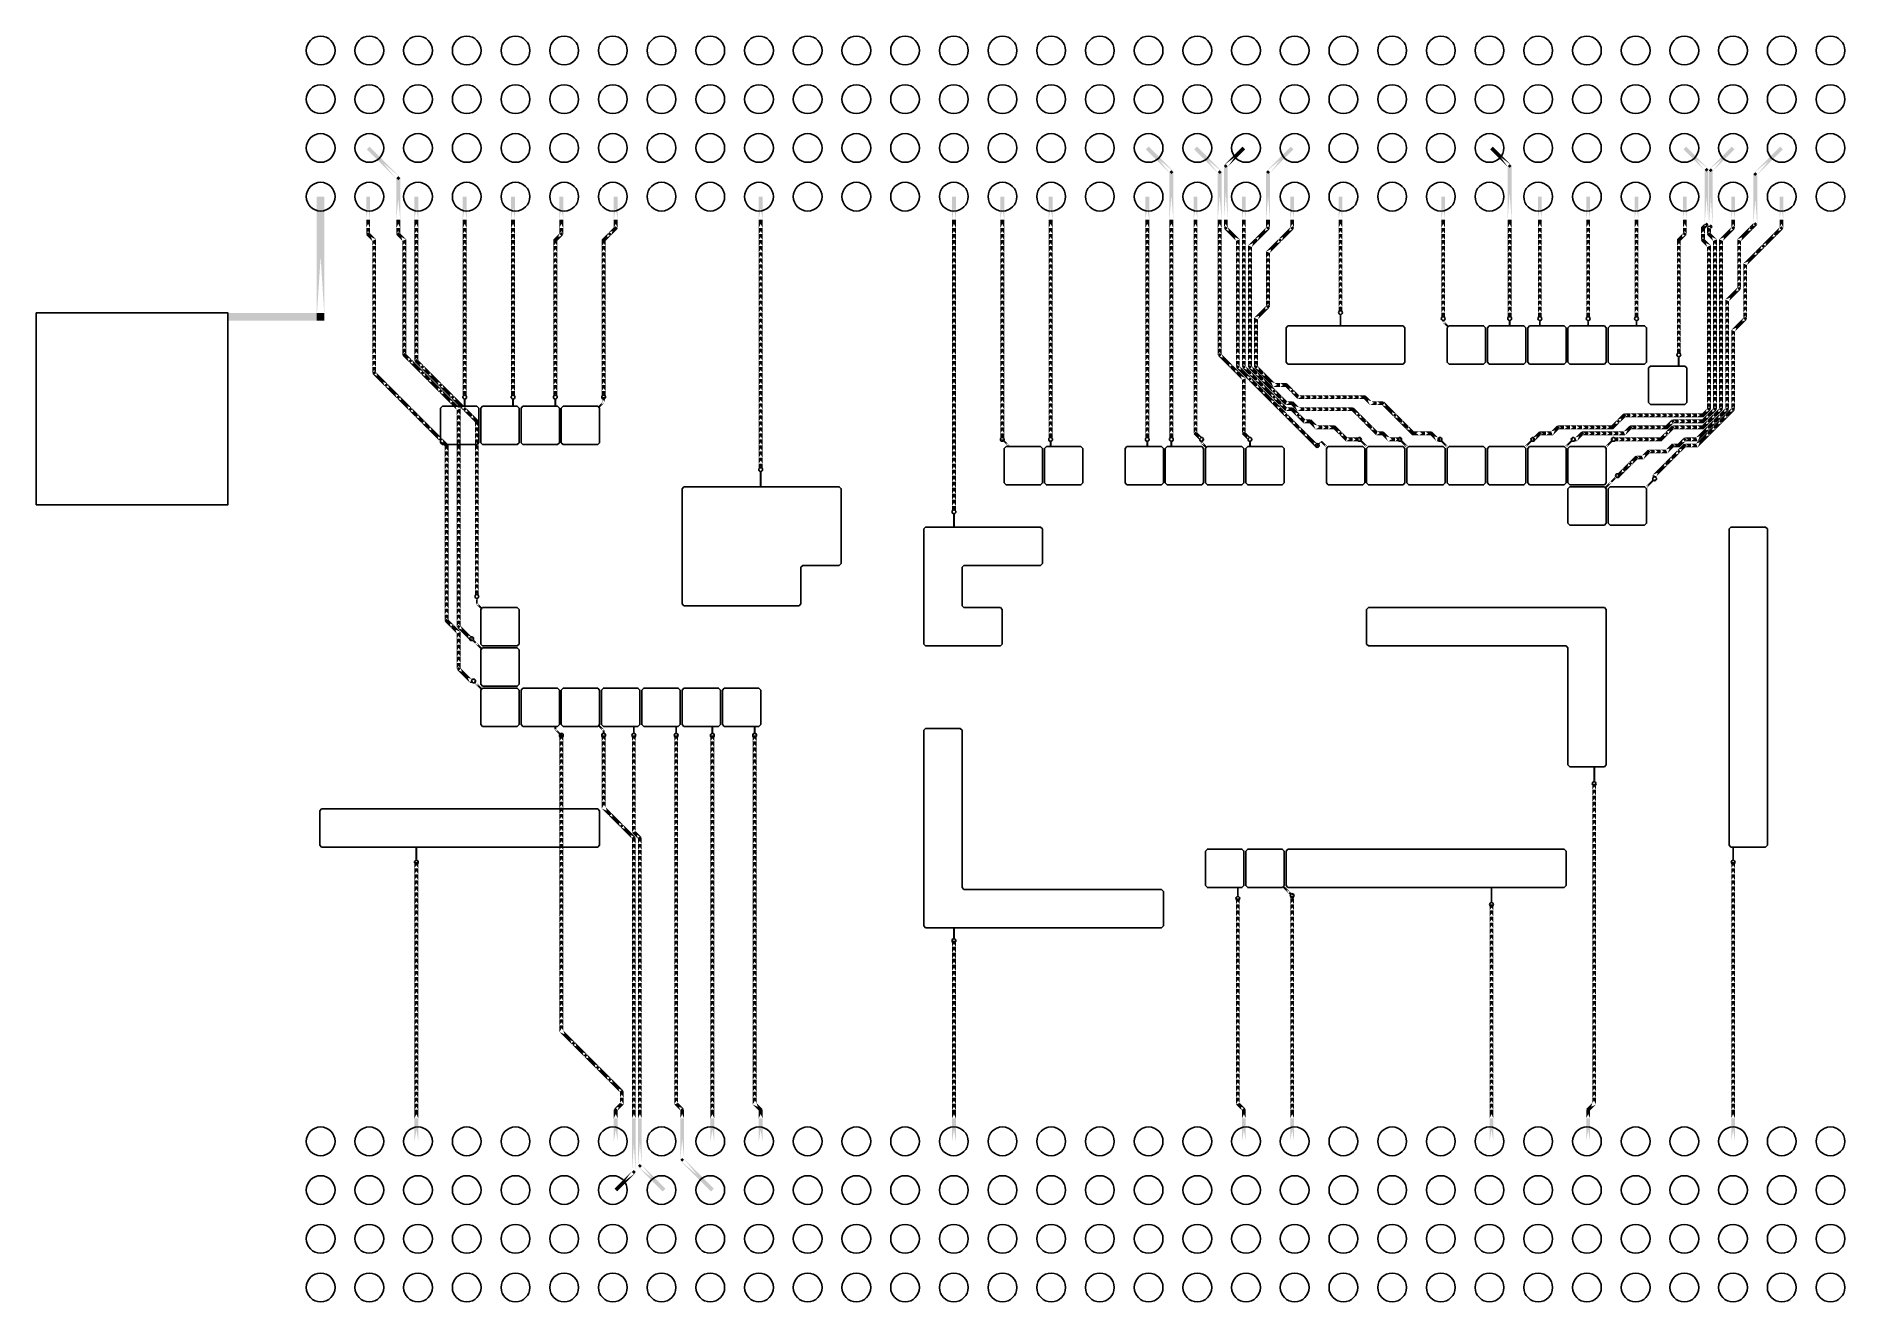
# Model space of a CAD drawing. Header units: metres. Extents: x -14835 to 79490, y -65266 to 750.
import ezdxf

# ---------------------------------------------------------------- set-up
doc = ezdxf.new("R2010")
doc.units = ezdxf.units.M

msp = doc.modelspace()

# ---------------------------------------------------------------- linework, layer by layer
for points in [[(-14835, -13689), (-14835, -23689), (-4835, -23689), (-4835, -13689), (-14835, -13689)], [(50350, -14455), (50350, -14455), (50450, -14355), (56450, -14355), (56550, -14455), (56550, -16255), (56450, -16355), (50450, -16355), (50350, -16255), (50350, -14455)], [(58750, -14455), (58750, -16255), (58850, -16355), (60650, -16355), (60750, -16255), (60750, -14455), (60650, -14355), (58850, -14355), (58750, -14455)], [(60850, -14455), (60850, -16255), (60950, -16355), (62750, -16355), (62850, -16255), (62850, -14455), (62750, -14355), (60950, -14355), (60850, -14455)], [(62950, -14455), (62950, -16255), (63050, -16355), (64850, -16355), (64950, -16255), (64950, -14455), (64850, -14355), (63050, -14355), (62950, -14455)], [(65050, -14455), (65050, -16255), (65150, -16355), (66950, -16355), (67050, -16255), (67050, -14455), (66950, -14355), (65150, -14355), (65050, -14455)], [(67150, -14455), (67150, -16255), (67250, -16355), (69050, -16355), (69150, -16255), (69150, -14455), (69050, -14355), (67250, -14355), (67150, -14455)], [(69250, -16555), (69250, -18355), (69350, -18455), (71150, -18455), (71250, -18355), (71250, -16555), (71150, -16455), (69350, -16455), (69250, -16555)], [(6250, -18655), (6250, -20455), (6350, -20555), (8150, -20555), (8250, -20455), (8250, -18655), (8150, -18555), (6350, -18555), (6250, -18655)], [(8350, -18655), (8350, -20455), (8450, -20555), (10250, -20555), (10350, -20455), (10350, -18655), (10250, -18555), (8450, -18555), (8350, -18655)], [(10450, -18655), (10450, -20455), (10550, -20555), (12350, -20555), (12450, -20455), (12450, -18655), (12350, -18555), (10550, -18555), (10450, -18655)], [(12550, -18655), (12550, -20455), (12650, -20555), (14450, -20555), (14550, -20455), (14550, -18655), (14450, -18555), (12650, -18555), (12550, -18655)], [(35650, -20755), (35650, -22555), (35750, -22655), (37550, -22655), (37650, -22555), (37650, -20755), (37550, -20655), (35750, -20655), (35650, -20755)], [(37750, -20755), (37750, -22555), (37850, -22655), (39650, -22655), (39750, -22555), (39750, -20755), (39650, -20655), (37850, -20655), (37750, -20755)], [(41950, -20755), (41950, -22555), (42050, -22655), (43850, -22655), (43950, -22555), (43950, -20755), (43850, -20655), (42050, -20655), (41950, -20755)], [(44050, -20755), (44050, -22555), (44150, -22655), (45950, -22655), (46050, -22555), (46050, -20755), (45950, -20655), (44150, -20655), (44050, -20755)], [(46150, -20755), (46150, -22555), (46250, -22655), (48050, -22655), (48150, -22555), (48150, -20755), (48050, -20655), (46250, -20655), (46150, -20755)], [(48250, -20755), (48250, -22555), (48350, -22655), (50150, -22655), (50250, -22555), (50250, -20755), (50150, -20655), (48350, -20655), (48250, -20755)], [(52450, -20755), (52450, -22555), (52550, -22655), (54350, -22655), (54450, -22555), (54450, -20755), (54350, -20655), (52550, -20655), (52450, -20755)], [(54550, -20755), (54550, -22555), (54650, -22655), (56450, -22655), (56550, -22555), (56550, -20755), (56450, -20655), (54650, -20655), (54550, -20755)], [(56650, -20755), (56650, -22555), (56750, -22655), (58550, -22655), (58650, -22555), (58650, -20755), (58550, -20655), (56750, -20655), (56650, -20755)], [(58750, -20755), (58750, -22555), (58850, -22655), (60650, -22655), (60750, -22555), (60750, -20755), (60650, -20655), (58850, -20655), (58750, -20755)], [(60850, -20755), (60850, -22555), (60950, -22655), (62750, -22655), (62850, -22555), (62850, -20755), (62750, -20655), (60950, -20655), (60850, -20755)], [(62950, -20755), (62950, -22555), (63050, -22655), (64850, -22655), (64950, -22555), (64950, -20755), (64850, -20655), (63050, -20655), (62950, -20755)], [(65050, -20755), (65050, -22555), (65150, -22655), (66950, -22655), (67050, -22555), (67050, -20755), (66950, -20655), (65150, -20655), (65050, -20755)], [(18850, -22855), (18850, -22855), (18950, -22755), (27050, -22755), (27150, -22855), (27150, -26755), (27050, -26855), (25150, -26855), (25050, -26955), (25050, -28855), (24950, -28955), (18950, -28955), (18850, -28855), (18850, -22855)], [(65050, -22855), (65050, -24655), (65150, -24755), (66950, -24755), (67050, -24655), (67050, -22855), (66950, -22755), (65150, -22755), (65050, -22855)], [(67150, -22855), (67150, -24655), (67250, -24755), (69050, -24755), (69150, -24655), (69150, -22855), (69050, -22755), (67250, -22755), (67150, -22855)], [(31450, -24955), (31450, -24955), (31550, -24855), (37550, -24855), (37650, -24955), (37650, -26755), (37550, -26855), (33550, -26855), (33450, -26955), (33450, -28955), (33550, -29055), (35450, -29055), (35550, -29155), (35550, -30955), (35450, -31055), (31550, -31055), (31450, -30955), (31450, -24955)], [(73450, -24955), (73450, -24955), (73550, -24855), (75350, -24855), (75450, -24955), (75450, -41455), (75350, -41555), (73550, -41555), (73450, -41455), (73450, -24955)], [(8350, -29155), (8350, -30955), (8450, -31055), (10250, -31055), (10350, -30955), (10350, -29155), (10250, -29055), (8450, -29055), (8350, -29155)], [(54550, -29155), (54550, -29155), (54650, -29055), (66950, -29055), (67050, -29155), (67050, -37255), (66950, -37355), (65150, -37355), (65050, -37255), (65050, -31155), (64950, -31055), (54650, -31055), (54550, -30955), (54550, -29155)], [(8350, -31255), (8350, -33055), (8450, -33155), (10250, -33155), (10350, -33055), (10350, -31255), (10250, -31155), (8450, -31155), (8350, -31255)], [(8350, -33355), (8350, -35155), (8450, -35255), (10250, -35255), (10350, -35155), (10350, -33355), (10250, -33255), (8450, -33255), (8350, -33355)], [(10450, -33355), (10450, -35155), (10550, -35255), (12350, -35255), (12450, -35155), (12450, -33355), (12350, -33255), (10550, -33255), (10450, -33355)], [(12550, -33355), (12550, -35155), (12650, -35255), (14450, -35255), (14550, -35155), (14550, -33355), (14450, -33255), (12650, -33255), (12550, -33355)], [(14650, -33355), (14650, -35155), (14750, -35255), (16550, -35255), (16650, -35155), (16650, -33355), (16550, -33255), (14750, -33255), (14650, -33355)], [(16750, -33355), (16750, -35155), (16850, -35255), (18650, -35255), (18750, -35155), (18750, -33355), (18650, -33255), (16850, -33255), (16750, -33355)], [(18850, -33355), (18850, -35155), (18950, -35255), (20750, -35255), (20850, -35155), (20850, -33355), (20750, -33255), (18950, -33255), (18850, -33355)], [(20950, -33355), (20950, -35155), (21050, -35255), (22850, -35255), (22950, -35155), (22950, -33355), (22850, -33255), (21050, -33255), (20950, -33355)], [(31450, -35455), (31450, -35455), (31550, -35355), (33350, -35355), (33450, -35455), (33450, -43655), (33550, -43755), (43850, -43755), (43950, -43855), (43950, -45655), (43850, -45755), (31550, -45755), (31450, -45655), (31450, -35455)], [(-50, -39655), (-50, -39655), (50, -39555), (14450, -39555), (14550, -39655), (14550, -41455), (14450, -41555), (50, -41555), (-50, -41455), (-50, -39655)], [(46150, -41755), (46150, -43555), (46250, -43655), (48050, -43655), (48150, -43555), (48150, -41755), (48050, -41655), (46250, -41655), (46150, -41755)], [(48250, -41755), (48250, -43555), (48350, -43655), (50150, -43655), (50250, -43555), (50250, -41755), (50150, -41655), (48350, -41655), (48250, -41755)], [(50350, -41755), (50350, -41755), (50450, -41655), (64850, -41655), (64950, -41755), (64950, -43555), (64850, -43655), (50450, -43655), (50350, -43555), (50350, -41755)]]:
    msp.add_lwpolyline(points)
for centre in [(0, 0), (2540, 0), (5080, 0), (7620, 0), (10160, 0), (12700, 0), (15240, 0), (17780, 0), (20320, 0), (22860, 0), (25400, 0), (27940, 0), (30480, 0), (33020, 0), (35560, 0), (38100, 0), (40640, 0), (43180, 0), (45720, 0), (48260, 0), (50800, 0), (53340, 0), (55880, 0), (58420, 0), (60960, 0), (63500, 0), (66040, 0), (68580, 0), (71120, 0), (73660, 0), (76200, 0), (78740, 0), (0, -2540), (2540, -2540), (5080, -2540), (7620, -2540), (10160, -2540), (12700, -2540), (15240, -2540), (17780, -2540), (20320, -2540), (22860, -2540), (25400, -2540), (27940, -2540), (30480, -2540), (33020, -2540), (35560, -2540), (38100, -2540), (40640, -2540), (43180, -2540), (45720, -2540), (48260, -2540), (50800, -2540), (53340, -2540), (55880, -2540), (58420, -2540), (60960, -2540), (63500, -2540), (66040, -2540), (68580, -2540), (71120, -2540), (73660, -2540), (76200, -2540), (78740, -2540), (0, -5080), (2540, -5080), (5080, -5080), (7620, -5080), (10160, -5080), (12700, -5080), (15240, -5080), (17780, -5080), (20320, -5080), (22860, -5080), (25400, -5080), (27940, -5080), (30480, -5080), (33020, -5080), (35560, -5080), (38100, -5080), (40640, -5080), (43180, -5080), (45720, -5080), (48260, -5080), (50800, -5080), (53340, -5080), (55880, -5080), (58420, -5080), (60960, -5080), (63500, -5080), (66040, -5080), (68580, -5080), (71120, -5080), (73660, -5080), (76200, -5080), (78740, -5080), (0, -7620), (2540, -7620), (5080, -7620), (7620, -7620), (10160, -7620), (12700, -7620), (15240, -7620), (17780, -7620), (20320, -7620), (22860, -7620), (25400, -7620), (27940, -7620), (30480, -7620), (33020, -7620), (35560, -7620), (38100, -7620), (40640, -7620), (43180, -7620), (45720, -7620), (48260, -7620), (50800, -7620), (53340, -7620), (55880, -7620), (58420, -7620), (60960, -7620), (63500, -7620), (66040, -7620), (68580, -7620), (71120, -7620), (73660, -7620), (76200, -7620), (78740, -7620), (0, -56896), (2540, -56896), (5080, -56896), (7620, -56896), (10160, -56896), (12700, -56896), (15240, -56896), (17780, -56896), (20320, -56896), (22860, -56896), (25400, -56896), (27940, -56896), (30480, -56896), (33020, -56896), (35560, -56896), (38100, -56896), (40640, -56896), (43180, -56896), (45720, -56896), (48260, -56896), (50800, -56896), (53340, -56896), (55880, -56896), (58420, -56896), (60960, -56896), (63500, -56896), (66040, -56896), (68580, -56896), (71120, -56896), (73660, -56896), (76200, -56896), (78740, -56896), (0, -59436), (2540, -59436), (5080, -59436), (7620, -59436), (10160, -59436), (12700, -59436), (15240, -59436), (17780, -59436), (20320, -59436), (22860, -59436), (25400, -59436), (27940, -59436), (30480, -59436), (33020, -59436), (35560, -59436), (38100, -59436), (40640, -59436), (43180, -59436), (45720, -59436), (48260, -59436), (50800, -59436), (53340, -59436), (55880, -59436), (58420, -59436), (60960, -59436), (63500, -59436), (66040, -59436), (68580, -59436), (71120, -59436), (73660, -59436), (76200, -59436), (78740, -59436), (0, -61976), (2540, -61976), (5080, -61976), (7620, -61976), (10160, -61976), (12700, -61976), (15240, -61976), (17780, -61976), (20320, -61976), (22860, -61976), (25400, -61976), (27940, -61976), (30480, -61976), (33020, -61976), (35560, -61976), (38100, -61976), (40640, -61976), (43180, -61976), (45720, -61976), (48260, -61976), (50800, -61976), (53340, -61976), (55880, -61976), (58420, -61976), (60960, -61976), (63500, -61976), (66040, -61976), (68580, -61976), (71120, -61976), (73660, -61976), (76200, -61976), (78740, -61976), (0, -64516), (2540, -64516), (5080, -64516), (7620, -64516), (10160, -64516), (12700, -64516), (15240, -64516), (17780, -64516), (20320, -64516), (22860, -64516), (25400, -64516), (27940, -64516), (30480, -64516), (33020, -64516), (35560, -64516), (38100, -64516), (40640, -64516), (43180, -64516), (45720, -64516), (48260, -64516), (50800, -64516), (53340, -64516), (55880, -64516), (58420, -64516), (60960, -64516), (63500, -64516), (66040, -64516), (68580, -64516), (71120, -64516), (73660, -64516), (76200, -64516), (78740, -64516)]:
    msp.add_circle(centre, 750)
for centre in [(53190, -13668), (58545, -13983), (62010, -13983), (63585, -13983), (66105, -13983), (68625, -13983), (70830, -15873), (7515, -18078), (10035, -18078), (12240, -18078), (14760, -18078), (35550, -20283), (38070, -20283), (43110, -20283), (44370, -20283), (45945, -20283), (48465, -20283), (51977, -20598), (54178, -20283), (56278, -20283), (58378, -20283), (63222, -20283), (65322, -20283), (67422, -20283), (22950, -21858), (67632, -22173), (69570, -22335), (33030, -24063), (8145, -28473), (7873, -30678), (7978, -32883), (12555, -35718), (14760, -35718), (16335, -35718), (18540, -35718), (20430, -35718), (22635, -35718), (66420, -38238), (4995, -42333), (73665, -42333), (47835, -44223), (50670, -44075), (61065, -44538), (33030, -46428)]:
    msp.add_arc(centre, 100, 0, 359)
for points in [[(3950, -6696.421356), (4150, -6613.578644), (2545.710678, -5009.289322), (2404.289322, -5150.710678)], [(3950, -6696.421356), (4150, -6613.578644), (2404.289322, -5150.710678), (2545.710678, -5009.289322)], [(44270, -6381.421356), (44470, -6298.578644), (43180.710678, -5009.289322), (43039.289322, -5150.710678)], [(44270, -6381.421356), (44470, -6298.578644), (43039.289322, -5150.710678), (43180.710678, -5009.289322)], [(46790, -6381.421356), (46990, -6298.578644), (45700.710678, -5009.289322), (45559.289322, -5150.710678)], [(46790, -6381.421356), (46990, -6298.578644), (45559.289322, -5150.710678), (45700.710678, -5009.289322)], [(47305, -6066.421356), (47105, -5983.578644), (48220.710678, -5150.710678), (48079.289322, -5009.289322)], [(47305, -6066.421356), (47105, -5983.578644), (48079.289322, -5009.289322), (48220.710678, -5150.710678)], [(49510, -6381.421356), (49310, -6298.578644), (50740.710678, -5150.710678), (50599.289322, -5009.289322)], [(49510, -6381.421356), (49310, -6298.578644), (50599.289322, -5009.289322), (50740.710678, -5150.710678)], [(61910, -6066.421356), (62110, -5983.578644), (61135.710678, -5009.289322), (60994.289322, -5150.710678)], [(61910, -6066.421356), (62110, -5983.578644), (60994.289322, -5150.710678), (61135.710678, -5009.289322)], [(72180, -6256.421356), (72380, -6173.578644), (71215.710678, -5009.289322), (71074.289322, -5150.710678)], [(72180, -6256.421356), (72380, -6173.578644), (71074.289322, -5150.710678), (71215.710678, -5009.289322)], [(72600, -6286.421356), (72400, -6203.578644), (73735.710678, -5150.710678), (73594.289322, -5009.289322)], [(72600, -6286.421356), (72400, -6203.578644), (73594.289322, -5009.289322), (73735.710678, -5150.710678)], [(74920, -6486.421356), (74720, -6403.578644), (76255.710678, -5150.710678), (76114.289322, -5009.289322)], [(74920, -6486.421356), (74720, -6403.578644), (76114.289322, -5009.289322), (76255.710678, -5150.710678)], [(4050, -6555), (3950, -6655), (4150, -6655), (4050, -6755)], [(44370, -6240), (44270, -6340), (44470, -6340), (44370, -6440)], [(44270, -8814), (44470, -8814), (44270, -6381.421356), (44470, -6298.578644)], [(44270, -8814), (44470, -8814), (44470, -6298.578644), (44270, -6381.421356)], [(46890, -6240), (46790, -6340), (46990, -6340), (46890, -6440)], [(46790, -8814), (46990, -8814), (46790, -6381.421356), (46990, -6298.578644)], [(46790, -8814), (46990, -8814), (46990, -6298.578644), (46790, -6381.421356)], [(47205, -5925), (47105, -6025), (47305, -6025), (47205, -6125)], [(47105, -8814), (47305, -8814), (47305, -6066.421356), (47105, -5983.578644)], [(47105, -8814), (47305, -8814), (47105, -5983.578644), (47305, -6066.421356)], [(49410, -6240), (49310, -6340), (49510, -6340), (49410, -6440)], [(49310, -8814), (49510, -8814), (49510, -6381.421356), (49310, -6298.578644)], [(49310, -8814), (49510, -8814), (49310, -6298.578644), (49510, -6381.421356)], [(62010, -5925), (61910, -6025), (62110, -6025), (62010, -6125)], [(61910, -8814), (62110, -8814), (61910, -6066.421356), (62110, -5983.578644)], [(61910, -8814), (62110, -8814), (62110, -5983.578644), (61910, -6066.421356)], [(72280, -6115), (72180, -6215), (72380, -6215), (72280, -6315)], [(72180, -9068), (72380, -9068), (72180, -6256.421356), (72380, -6173.578644)], [(72180, -9068), (72380, -9068), (72380, -6173.578644), (72180, -6256.421356)], [(72500, -6145), (72400, -6245), (72600, -6245), (72500, -6345)], [(72400, -9163), (72600, -9163), (72600, -6286.421356), (72400, -6203.578644)], [(72400, -9163), (72600, -9163), (72400, -6203.578644), (72600, -6286.421356)], [(74820, -6345), (74720, -6445), (74920, -6445), (74820, -6545)], [(74720, -9048), (74920, -9048), (74920, -6486.421356), (74720, -6403.578644)], [(74720, -9048), (74920, -9048), (74720, -6403.578644), (74920, -6486.421356)], [(3950, -8814), (4150, -8814), (3950, -6696.421356), (4150, -6613.578644)], [(3950, -8814), (4150, -8814), (4150, -6613.578644), (3950, -6696.421356)], [(-200, -13889), (200, -13889), (200, -7620), (-200, -7620)], [(-200, -13889), (200, -13889), (-200, -7620), (200, -7620)], [(2375, -8814), (2575, -8814), (2575, -7620), (2375, -7620)], [(2375, -8814), (2575, -8814), (2375, -7620), (2575, -7620)], [(4895, -8814), (5095, -8814), (5095, -7620), (4895, -7620)], [(4895, -8814), (5095, -8814), (4895, -7620), (5095, -7620)], [(7415, -8814), (7615, -8814), (7615, -7620), (7415, -7620)], [(7415, -8814), (7615, -8814), (7415, -7620), (7615, -7620)], [(9935, -8814), (10135, -8814), (10135, -7620), (9935, -7620)], [(9935, -8814), (10135, -8814), (9935, -7620), (10135, -7620)], [(12455, -8814), (12655, -8814), (12655, -7620), (12455, -7620)], [(12455, -8814), (12655, -8814), (12455, -7620), (12655, -7620)], [(15290, -8814), (15490, -8814), (15490, -7620), (15290, -7620)], [(15290, -8814), (15490, -8814), (15290, -7620), (15490, -7620)], [(22850, -8814), (23050, -8814), (23050, -7620), (22850, -7620)], [(22850, -8814), (23050, -8814), (22850, -7620), (23050, -7620)], [(32930, -8814), (33130, -8814), (33130, -7620), (32930, -7620)], [(32930, -8814), (33130, -8814), (32930, -7620), (33130, -7620)], [(35450, -8814), (35650, -8814), (35650, -7620), (35450, -7620)], [(35450, -8814), (35650, -8814), (35450, -7620), (35650, -7620)], [(37970, -8814), (38170, -8814), (38170, -7620), (37970, -7620)], [(37970, -8814), (38170, -8814), (37970, -7620), (38170, -7620)], [(43010, -8814), (43210, -8814), (43210, -7620), (43010, -7620)], [(43010, -8814), (43210, -8814), (43010, -7620), (43210, -7620)], [(45530, -8814), (45730, -8814), (45730, -7620), (45530, -7620)], [(45530, -8814), (45730, -8814), (45530, -7620), (45730, -7620)], [(48050, -8814), (48250, -8814), (48250, -7620), (48050, -7620)], [(48050, -8814), (48250, -8814), (48050, -7620), (48250, -7620)], [(50570, -8814), (50770, -8814), (50770, -7620), (50570, -7620)], [(50570, -8814), (50770, -8814), (50570, -7620), (50770, -7620)], [(53090, -8814), (53290, -8814), (53290, -7620), (53090, -7620)], [(53090, -8814), (53290, -8814), (53090, -7620), (53290, -7620)], [(58445, -8814), (58645, -8814), (58645, -7620), (58445, -7620)], [(58445, -8814), (58645, -8814), (58445, -7620), (58645, -7620)], [(63485, -8814), (63685, -8814), (63685, -7620), (63485, -7620)], [(63485, -8814), (63685, -8814), (63485, -7620), (63685, -7620)], [(66005, -8814), (66205, -8814), (66205, -7620), (66005, -7620)], [(66005, -8814), (66205, -8814), (66005, -7620), (66205, -7620)], [(68525, -8814), (68725, -8814), (68725, -7620), (68525, -7620)], [(68525, -8814), (68725, -8814), (68525, -7620), (68725, -7620)], [(71045, -8814), (71245, -8814), (71245, -7620), (71045, -7620)], [(71045, -8814), (71245, -8814), (71045, -7620), (71245, -7620)], [(73565, -8814), (73765, -8814), (73765, -7620), (73565, -7620)], [(73565, -8814), (73765, -8814), (73565, -7620), (73765, -7620)], [(76085, -8814), (76285, -8814), (76285, -7620), (76085, -7620)], [(76085, -8814), (76285, -8814), (76085, -7620), (76285, -7620)], [(2375, -9258), (2575, -9258), (2575, -8814), (2375, -8814)], [(2375, -9258), (2575, -9258), (2375, -8814), (2575, -8814)], [(2375, -9573), (2575, -9573), (2575, -9258), (2375, -9258)], [(2375, -9573), (2575, -9573), (2375, -9258), (2575, -9258)], [(3950, -9258), (4150, -9258), (4150, -8814), (3950, -8814)], [(3950, -9258), (4150, -9258), (3950, -8814), (4150, -8814)], [(3950, -9573), (4150, -9573), (4150, -9258), (3950, -9258)], [(3950, -9573), (4150, -9573), (3950, -9258), (4150, -9258)], [(4895, -9258), (5095, -9258), (5095, -8814), (4895, -8814)], [(4895, -9258), (5095, -9258), (4895, -8814), (5095, -8814)], [(4895, -9573), (5095, -9573), (5095, -9258), (4895, -9258)], [(4895, -9573), (5095, -9573), (4895, -9258), (5095, -9258)], [(7415, -9258), (7615, -9258), (7615, -8814), (7415, -8814)], [(7415, -9258), (7615, -9258), (7415, -8814), (7615, -8814)], [(7415, -9573), (7615, -9573), (7615, -9258), (7415, -9258)], [(7415, -9573), (7615, -9573), (7415, -9258), (7615, -9258)], [(9935, -9258), (10135, -9258), (10135, -8814), (9935, -8814)], [(9935, -9258), (10135, -9258), (9935, -8814), (10135, -8814)], [(9935, -9573), (10135, -9573), (10135, -9258), (9935, -9258)], [(9935, -9573), (10135, -9573), (9935, -9258), (10135, -9258)], [(12455, -9258), (12655, -9258), (12655, -8814), (12455, -8814)], [(12455, -9258), (12655, -9258), (12455, -8814), (12655, -8814)], [(12455, -9573), (12655, -9573), (12655, -9258), (12455, -9258)], [(12455, -9573), (12655, -9573), (12455, -9258), (12655, -9258)], [(15145.710678, -9643.710678), (15004.289322, -9502.289322), (15290, -9216.578644), (15490, -9299.421356)], [(15145.710678, -9643.710678), (15004.289322, -9502.289322), (15490, -9299.421356), (15290, -9216.578644)], [(15290, -9258), (15490, -9258), (15490, -8814), (15290, -8814)], [(15290, -9258), (15490, -9258), (15290, -8814), (15490, -8814)], [(15390, -9158), (15290, -9258), (15490, -9258), (15390, -9358)], [(22850, -9258), (23050, -9258), (23050, -8814), (22850, -8814)], [(22850, -9258), (23050, -9258), (22850, -8814), (23050, -8814)], [(22850, -9573), (23050, -9573), (23050, -9258), (22850, -9258)], [(22850, -9573), (23050, -9573), (22850, -9258), (23050, -9258)], [(32930, -9258), (33130, -9258), (33130, -8814), (32930, -8814)], [(32930, -9258), (33130, -9258), (32930, -8814), (33130, -8814)], [(32930, -9573), (33130, -9573), (33130, -9258), (32930, -9258)], [(32930, -9573), (33130, -9573), (32930, -9258), (33130, -9258)], [(35450, -9258), (35650, -9258), (35650, -8814), (35450, -8814)], [(35450, -9258), (35650, -9258), (35450, -8814), (35650, -8814)], [(35450, -9573), (35650, -9573), (35650, -9258), (35450, -9258)], [(35450, -9573), (35650, -9573), (35450, -9258), (35650, -9258)], [(37970, -9258), (38170, -9258), (38170, -8814), (37970, -8814)], [(37970, -9258), (38170, -9258), (37970, -8814), (38170, -8814)], [(37970, -9573), (38170, -9573), (38170, -9258), (37970, -9258)], [(37970, -9573), (38170, -9573), (37970, -9258), (38170, -9258)], [(43010, -9258), (43210, -9258), (43210, -8814), (43010, -8814)], [(43010, -9258), (43210, -9258), (43010, -8814), (43210, -8814)], [(43010, -9573), (43210, -9573), (43210, -9258), (43010, -9258)], [(43010, -9573), (43210, -9573), (43010, -9258), (43210, -9258)], [(44270, -9258), (44470, -9258), (44470, -8814), (44270, -8814)], [(44270, -9258), (44470, -9258), (44270, -8814), (44470, -8814)], [(44270, -9573), (44470, -9573), (44470, -9258), (44270, -9258)], [(44270, -9573), (44470, -9573), (44270, -9258), (44470, -9258)], [(45530, -9258), (45730, -9258), (45730, -8814), (45530, -8814)], [(45530, -9258), (45730, -9258), (45530, -8814), (45730, -8814)], [(45530, -9573), (45730, -9573), (45730, -9258), (45530, -9258)], [(45530, -9573), (45730, -9573), (45530, -9258), (45730, -9258)], [(46790, -9258), (46990, -9258), (46990, -8814), (46790, -8814)], [(46790, -9258), (46990, -9258), (46790, -8814), (46990, -8814)], [(46790, -9573), (46990, -9573), (46990, -9258), (46790, -9258)], [(46790, -9573), (46990, -9573), (46790, -9258), (46990, -9258)], [(47105, -9258), (47305, -9258), (47305, -8814), (47105, -8814)], [(47105, -9258), (47305, -9258), (47105, -8814), (47305, -8814)], [(47205, -9158), (47105, -9258), (47305, -9258), (47205, -9358)], [(47590.710678, -9502.289322), (47449.289322, -9643.710678), (47305, -9216.578644), (47105, -9299.421356)], [(47590.710678, -9502.289322), (47449.289322, -9643.710678), (47105, -9299.421356), (47305, -9216.578644)], [(48050, -9258), (48250, -9258), (48250, -8814), (48050, -8814)], [(48050, -9258), (48250, -9258), (48050, -8814), (48250, -8814)], [(48050, -9573), (48250, -9573), (48250, -9258), (48050, -9258)], [(48050, -9573), (48250, -9573), (48050, -9258), (48250, -9258)], [(49165.710678, -9643.710678), (49024.289322, -9502.289322), (49310, -9216.578644), (49510, -9299.421356)], [(49165.710678, -9643.710678), (49024.289322, -9502.289322), (49510, -9299.421356), (49310, -9216.578644)], [(49310, -9258), (49510, -9258), (49510, -8814), (49310, -8814)], [(49310, -9258), (49510, -9258), (49310, -8814), (49510, -8814)], [(49410, -9158), (49310, -9258), (49510, -9258), (49410, -9358)], [(50425.710678, -9643.710678), (50284.289322, -9502.289322), (50570, -9216.578644), (50770, -9299.421356)], [(50425.710678, -9643.710678), (50284.289322, -9502.289322), (50770, -9299.421356), (50570, -9216.578644)], [(50570, -9258), (50770, -9258), (50770, -8814), (50570, -8814)], [(50570, -9258), (50770, -9258), (50570, -8814), (50770, -8814)], [(50670, -9158), (50570, -9258), (50770, -9258), (50670, -9358)], [(53090, -9258), (53290, -9258), (53290, -8814), (53090, -8814)], [(53090, -9258), (53290, -9258), (53090, -8814), (53290, -8814)], [(53090, -9573), (53290, -9573), (53290, -9258), (53090, -9258)], [(53090, -9573), (53290, -9573), (53090, -9258), (53290, -9258)], [(58445, -9258), (58645, -9258), (58645, -8814), (58445, -8814)], [(58445, -9258), (58645, -9258), (58445, -8814), (58645, -8814)], [(58445, -9573), (58645, -9573), (58645, -9258), (58445, -9258)], [(58445, -9573), (58645, -9573), (58445, -9258), (58645, -9258)], [(61910, -9258), (62110, -9258), (62110, -8814), (61910, -8814)], [(61910, -9258), (62110, -9258), (61910, -8814), (62110, -8814)], [(61910, -9573), (62110, -9573), (62110, -9258), (61910, -9258)], [(61910, -9573), (62110, -9573), (61910, -9258), (62110, -9258)], [(63485, -9258), (63685, -9258), (63685, -8814), (63485, -8814)], [(63485, -9258), (63685, -9258), (63485, -8814), (63685, -8814)], [(63485, -9573), (63685, -9573), (63685, -9258), (63485, -9258)], [(63485, -9573), (63685, -9573), (63485, -9258), (63685, -9258)], [(66005, -9258), (66205, -9258), (66205, -8814), (66005, -8814)], [(66005, -9258), (66205, -9258), (66005, -8814), (66205, -8814)], [(66005, -9573), (66205, -9573), (66205, -9258), (66005, -9258)], [(66005, -9573), (66205, -9573), (66005, -9258), (66205, -9258)], [(68525, -9258), (68725, -9258), (68725, -8814), (68525, -8814)], [(68525, -9258), (68725, -9258), (68525, -8814), (68725, -8814)], [(68525, -9573), (68725, -9573), (68725, -9258), (68525, -9258)], [(68525, -9573), (68725, -9573), (68525, -9258), (68725, -9258)], [(71045, -9258), (71245, -9258), (71245, -8814), (71045, -8814)], [(71045, -9258), (71245, -9258), (71045, -8814), (71245, -8814)], [(71045, -9573), (71245, -9573), (71245, -9258), (71045, -9258)], [(71045, -9573), (71245, -9573), (71045, -9258), (71245, -9258)], [(72190, -9299.421356), (71990, -9216.578644), (72180, -9026.578644), (72380, -9109.421356)], [(72190, -9299.421356), (71990, -9216.578644), (72380, -9109.421356), (72180, -9026.578644)], [(71990, -9573), (72190, -9573), (72190, -9299.421356), (71990, -9216.578644)], [(71990, -9573), (72190, -9573), (71990, -9216.578644), (72190, -9299.421356)], [(72280, -8968), (72180, -9068), (72380, -9068), (72280, -9168)], [(72505, -9299.421356), (72305, -9216.578644), (72400, -9121.578644), (72600, -9204.421356)], [(72505, -9299.421356), (72305, -9216.578644), (72600, -9204.421356), (72400, -9121.578644)], [(72305, -9573), (72505, -9573), (72505, -9299.421356), (72305, -9216.578644)], [(72305, -9573), (72505, -9573), (72305, -9216.578644), (72505, -9299.421356)], [(72500, -9063), (72400, -9163), (72600, -9163), (72500, -9263)], [(73420.710678, -9643.710678), (73279.289322, -9502.289322), (73565, -9216.578644), (73765, -9299.421356)], [(73420.710678, -9643.710678), (73279.289322, -9502.289322), (73765, -9299.421356), (73565, -9216.578644)], [(73565, -9258), (73765, -9258), (73765, -8814), (73565, -8814)], [(73565, -9258), (73765, -9258), (73565, -8814), (73765, -8814)], [(73665, -9158), (73565, -9258), (73765, -9258), (73665, -9358)], [(74365.710678, -9643.710678), (74224.289322, -9502.289322), (74680.710678, -9328.710678), (74539.289322, -9187.289322)], [(74365.710678, -9643.710678), (74224.289322, -9502.289322), (74539.289322, -9187.289322), (74680.710678, -9328.710678)], [(74610, -9158), (74510, -9258), (74710, -9258), (74610, -9358)], [(74680.710678, -9328.710678), (74539.289322, -9187.289322), (74720, -9006.578644), (74920, -9089.421356)], [(74680.710678, -9328.710678), (74539.289322, -9187.289322), (74920, -9089.421356), (74720, -9006.578644)], [(74820, -8948), (74720, -9048), (74920, -9048), (74820, -9148)], [(75940.710678, -9643.710678), (75799.289322, -9502.289322), (76085, -9216.578644), (76285, -9299.421356)], [(75940.710678, -9643.710678), (75799.289322, -9502.289322), (76285, -9299.421356), (76085, -9216.578644)], [(76085, -9258), (76285, -9258), (76285, -8814), (76085, -8814)], [(76085, -9258), (76285, -9258), (76085, -8814), (76285, -8814)], [(76185, -9158), (76085, -9258), (76285, -9258), (76185, -9358)], [(2475, -9473), (2375, -9573), (2575, -9573), (2475, -9673)], [(2690, -9929.421356), (2890, -9846.578644), (2575, -9531.578644), (2375, -9614.421356)], [(2690, -9929.421356), (2890, -9846.578644), (2375, -9614.421356), (2575, -9531.578644)], [(2690, -10203), (2890, -10203), (2690, -9929.421356), (2890, -9846.578644)], [(2690, -10203), (2890, -10203), (2890, -9846.578644), (2690, -9929.421356)], [(2690, -10518), (2890, -10518), (2890, -10203), (2690, -10203)], [(2690, -10518), (2890, -10518), (2690, -10203), (2890, -10203)], [(4050, -9473), (3950, -9573), (4150, -9573), (4050, -9673)], [(4265, -9929.421356), (4465, -9846.578644), (4150, -9531.578644), (3950, -9614.421356)], [(4265, -9929.421356), (4465, -9846.578644), (3950, -9614.421356), (4150, -9531.578644)], [(4265, -10203), (4465, -10203), (4265, -9929.421356), (4465, -9846.578644)], [(4265, -10203), (4465, -10203), (4465, -9846.578644), (4265, -9929.421356)], [(4265, -10518), (4465, -10518), (4465, -10203), (4265, -10203)], [(4265, -10518), (4465, -10518), (4265, -10203), (4465, -10203)], [(4895, -9888), (5095, -9888), (5095, -9573), (4895, -9573)], [(4895, -9888), (5095, -9888), (4895, -9573), (5095, -9573)], [(4895, -10203), (5095, -10203), (5095, -9888), (4895, -9888)], [(4895, -10203), (5095, -10203), (4895, -9888), (5095, -9888)], [(4895, -10518), (5095, -10518), (5095, -10203), (4895, -10203)], [(4895, -10518), (5095, -10518), (4895, -10203), (5095, -10203)], [(7415, -9888), (7615, -9888), (7615, -9573), (7415, -9573)], [(7415, -9888), (7615, -9888), (7415, -9573), (7615, -9573)], [(7415, -10203), (7615, -10203), (7615, -9888), (7415, -9888)], [(7415, -10203), (7615, -10203), (7415, -9888), (7615, -9888)], [(7415, -10518), (7615, -10518), (7615, -10203), (7415, -10203)], [(7415, -10518), (7615, -10518), (7415, -10203), (7615, -10203)], [(9935, -9888), (10135, -9888), (10135, -9573), (9935, -9573)], [(9935, -9888), (10135, -9888), (9935, -9573), (10135, -9573)], [(9935, -10203), (10135, -10203), (10135, -9888), (9935, -9888)], [(9935, -10203), (10135, -10203), (9935, -9888), (10135, -9888)], [(9935, -10518), (10135, -10518), (10135, -10203), (9935, -10203)], [(9935, -10518), (10135, -10518), (9935, -10203), (10135, -10203)], [(12340, -9929.421356), (12140, -9846.578644), (12455, -9531.578644), (12655, -9614.421356)], [(12340, -9929.421356), (12140, -9846.578644), (12655, -9614.421356), (12455, -9531.578644)], [(12140, -10203), (12340, -10203), (12340, -9929.421356), (12140, -9846.578644)], [(12140, -10203), (12340, -10203), (12140, -9846.578644), (12340, -9929.421356)], [(12140, -10518), (12340, -10518), (12340, -10203), (12140, -10203)], [(12140, -10518), (12340, -10518), (12140, -10203), (12340, -10203)], [(12555, -9473), (12455, -9573), (12655, -9573), (12555, -9673)], [(14860, -9929.421356), (14660, -9846.578644), (15145.710678, -9643.710678), (15004.289322, -9502.289322)], [(14860, -9929.421356), (14660, -9846.578644), (15004.289322, -9502.289322), (15145.710678, -9643.710678)], [(14660, -10203), (14860, -10203), (14860, -9929.421356), (14660, -9846.578644)], [(14660, -10203), (14860, -10203), (14660, -9846.578644), (14860, -9929.421356)], [(14660, -10518), (14860, -10518), (14860, -10203), (14660, -10203)], [(14660, -10518), (14860, -10518), (14660, -10203), (14860, -10203)], [(15075, -9473), (14975, -9573), (15175, -9573), (15075, -9673)], [(22850, -9888), (23050, -9888), (23050, -9573), (22850, -9573)], [(22850, -9888), (23050, -9888), (22850, -9573), (23050, -9573)], [(22850, -10203), (23050, -10203), (23050, -9888), (22850, -9888)], [(22850, -10203), (23050, -10203), (22850, -9888), (23050, -9888)], [(22850, -10518), (23050, -10518), (23050, -10203), (22850, -10203)], [(22850, -10518), (23050, -10518), (22850, -10203), (23050, -10203)], [(32930, -9888), (33130, -9888), (33130, -9573), (32930, -9573)], [(32930, -9888), (33130, -9888), (32930, -9573), (33130, -9573)], [(32930, -10203), (33130, -10203), (33130, -9888), (32930, -9888)], [(32930, -10203), (33130, -10203), (32930, -9888), (33130, -9888)], [(32930, -10518), (33130, -10518), (33130, -10203), (32930, -10203)], [(32930, -10518), (33130, -10518), (32930, -10203), (33130, -10203)], [(35450, -9888), (35650, -9888), (35650, -9573), (35450, -9573)], [(35450, -9888), (35650, -9888), (35450, -9573), (35650, -9573)], [(35450, -10203), (35650, -10203), (35650, -9888), (35450, -9888)], [(35450, -10203), (35650, -10203), (35450, -9888), (35650, -9888)], [(35450, -10518), (35650, -10518), (35650, -10203), (35450, -10203)], [(35450, -10518), (35650, -10518), (35450, -10203), (35650, -10203)], [(37970, -9888), (38170, -9888), (38170, -9573), (37970, -9573)], [(37970, -9888), (38170, -9888), (37970, -9573), (38170, -9573)], [(37970, -10203), (38170, -10203), (38170, -9888), (37970, -9888)], [(37970, -10203), (38170, -10203), (37970, -9888), (38170, -9888)], [(37970, -10518), (38170, -10518), (38170, -10203), (37970, -10203)], [(37970, -10518), (38170, -10518), (37970, -10203), (38170, -10203)], [(43010, -9888), (43210, -9888), (43210, -9573), (43010, -9573)], [(43010, -9888), (43210, -9888), (43010, -9573), (43210, -9573)], [(43010, -10203), (43210, -10203), (43210, -9888), (43010, -9888)], [(43010, -10203), (43210, -10203), (43010, -9888), (43210, -9888)], [(43010, -10518), (43210, -10518), (43210, -10203), (43010, -10203)], [(43010, -10518), (43210, -10518), (43010, -10203), (43210, -10203)], [(44270, -9888), (44470, -9888), (44470, -9573), (44270, -9573)], [(44270, -9888), (44470, -9888), (44270, -9573), (44470, -9573)], [(44270, -10203), (44470, -10203), (44470, -9888), (44270, -9888)], [(44270, -10203), (44470, -10203), (44270, -9888), (44470, -9888)], [(44270, -10518), (44470, -10518), (44470, -10203), (44270, -10203)], [(44270, -10518), (44470, -10518), (44270, -10203), (44470, -10203)], [(45530, -9888), (45730, -9888), (45730, -9573), (45530, -9573)], [(45530, -9888), (45730, -9888), (45530, -9573), (45730, -9573)], [(45530, -10203), (45730, -10203), (45730, -9888), (45530, -9888)], [(45530, -10203), (45730, -10203), (45530, -9888), (45730, -9888)], [(45530, -10518), (45730, -10518), (45730, -10203), (45530, -10203)], [(45530, -10518), (45730, -10518), (45530, -10203), (45730, -10203)], [(46790, -9888), (46990, -9888), (46990, -9573), (46790, -9573)], [(46790, -9888), (46990, -9888), (46790, -9573), (46990, -9573)], [(46790, -10203), (46990, -10203), (46990, -9888), (46790, -9888)], [(46790, -10203), (46990, -10203), (46790, -9888), (46990, -9888)], [(46790, -10518), (46990, -10518), (46990, -10203), (46790, -10203)], [(46790, -10518), (46990, -10518), (46790, -10203), (46990, -10203)], [(47520, -9473), (47420, -9573), (47620, -9573), (47520, -9673)], [(47735, -9929.421356), (47935, -9846.578644), (47590.710678, -9502.289322), (47449.289322, -9643.710678)], [(47735, -9929.421356), (47935, -9846.578644), (47449.289322, -9643.710678), (47590.710678, -9502.289322)], [(47735, -10203), (47935, -10203), (47735, -9929.421356), (47935, -9846.578644)], [(47735, -10203), (47935, -10203), (47935, -9846.578644), (47735, -9929.421356)], [(47735, -10518), (47935, -10518), (47935, -10203), (47735, -10203)], [(47735, -10518), (47935, -10518), (47735, -10203), (47935, -10203)], [(48050, -9888), (48250, -9888), (48250, -9573), (48050, -9573)], [(48050, -9888), (48250, -9888), (48050, -9573), (48250, -9573)], [(48050, -10203), (48250, -10203), (48250, -9888), (48050, -9888)], [(48050, -10203), (48250, -10203), (48050, -9888), (48250, -9888)], [(48050, -10518), (48250, -10518), (48250, -10203), (48050, -10203)], [(48050, -10518), (48250, -10518), (48050, -10203), (48250, -10203)], [(48565, -10244.421356), (48365, -10161.578644), (48850.710678, -9958.710678), (48709.289322, -9817.289322)], [(48565, -10244.421356), (48365, -10161.578644), (48709.289322, -9817.289322), (48850.710678, -9958.710678)], [(48365, -10518), (48565, -10518), (48565, -10244.421356), (48365, -10161.578644)], [(48365, -10518), (48565, -10518), (48365, -10161.578644), (48565, -10244.421356)], [(48780, -9788), (48680, -9888), (48880, -9888), (48780, -9988)], [(48850.710678, -9958.710678), (48709.289322, -9817.289322), (49165.710678, -9643.710678), (49024.289322, -9502.289322)], [(48850.710678, -9958.710678), (48709.289322, -9817.289322), (49024.289322, -9502.289322), (49165.710678, -9643.710678)], [(49095, -9473), (48995, -9573), (49195, -9573), (49095, -9673)], [(49510, -10559.421356), (49310, -10476.578644), (49795.710678, -10273.710678), (49654.289322, -10132.289322)], [(49510, -10559.421356), (49310, -10476.578644), (49654.289322, -10132.289322), (49795.710678, -10273.710678)], [(49725, -10103), (49625, -10203), (49825, -10203), (49725, -10303)], [(49795.710678, -10273.710678), (49654.289322, -10132.289322), (50110.710678, -9958.710678), (49969.289322, -9817.289322)], [(49795.710678, -10273.710678), (49654.289322, -10132.289322), (49969.289322, -9817.289322), (50110.710678, -9958.710678)], [(50040, -9788), (49940, -9888), (50140, -9888), (50040, -9988)], [(50110.710678, -9958.710678), (49969.289322, -9817.289322), (50425.710678, -9643.710678), (50284.289322, -9502.289322)], [(50110.710678, -9958.710678), (49969.289322, -9817.289322), (50284.289322, -9502.289322), (50425.710678, -9643.710678)], [(50355, -9473), (50255, -9573), (50455, -9573), (50355, -9673)], [(53090, -9888), (53290, -9888), (53290, -9573), (53090, -9573)], [(53090, -9888), (53290, -9888), (53090, -9573), (53290, -9573)], [(53090, -10203), (53290, -10203), (53290, -9888), (53090, -9888)], [(53090, -10203), (53290, -10203), (53090, -9888), (53290, -9888)], [(53090, -10518), (53290, -10518), (53290, -10203), (53090, -10203)], [(53090, -10518), (53290, -10518), (53090, -10203), (53290, -10203)], [(58445, -9888), (58645, -9888), (58645, -9573), (58445, -9573)], [(58445, -9888), (58645, -9888), (58445, -9573), (58645, -9573)], [(58445, -10203), (58645, -10203), (58645, -9888), (58445, -9888)], [(58445, -10203), (58645, -10203), (58445, -9888), (58645, -9888)], [(58445, -10518), (58645, -10518), (58645, -10203), (58445, -10203)], [(58445, -10518), (58645, -10518), (58445, -10203), (58645, -10203)], [(61910, -9888), (62110, -9888), (62110, -9573), (61910, -9573)], [(61910, -9888), (62110, -9888), (61910, -9573), (62110, -9573)], [(61910, -10203), (62110, -10203), (62110, -9888), (61910, -9888)], [(61910, -10203), (62110, -10203), (61910, -9888), (62110, -9888)], [(61910, -10518), (62110, -10518), (62110, -10203), (61910, -10203)], [(61910, -10518), (62110, -10518), (61910, -10203), (62110, -10203)], [(63485, -9888), (63685, -9888), (63685, -9573), (63485, -9573)], [(63485, -9888), (63685, -9888), (63485, -9573), (63685, -9573)], [(63485, -10203), (63685, -10203), (63685, -9888), (63485, -9888)], [(63485, -10203), (63685, -10203), (63485, -9888), (63685, -9888)], [(63485, -10518), (63685, -10518), (63685, -10203), (63485, -10203)], [(63485, -10518), (63685, -10518), (63485, -10203), (63685, -10203)], [(66005, -9888), (66205, -9888), (66205, -9573), (66005, -9573)], [(66005, -9888), (66205, -9888), (66005, -9573), (66205, -9573)], [(66005, -10203), (66205, -10203), (66205, -9888), (66005, -9888)], [(66005, -10203), (66205, -10203), (66005, -9888), (66205, -9888)], [(66005, -10518), (66205, -10518), (66205, -10203), (66005, -10203)], [(66005, -10518), (66205, -10518), (66005, -10203), (66205, -10203)], [(68525, -9888), (68725, -9888), (68725, -9573), (68525, -9573)], [(68525, -9888), (68725, -9888), (68525, -9573), (68725, -9573)], [(68525, -10203), (68725, -10203), (68725, -9888), (68525, -9888)], [(68525, -10203), (68725, -10203), (68525, -9888), (68725, -9888)], [(68525, -10518), (68725, -10518), (68725, -10203), (68525, -10203)], [(68525, -10518), (68725, -10518), (68525, -10203), (68725, -10203)], [(70930, -9929.421356), (70730, -9846.578644), (71045, -9531.578644), (71245, -9614.421356)], [(70930, -9929.421356), (70730, -9846.578644), (71245, -9614.421356), (71045, -9531.578644)], [(70730, -10203), (70930, -10203), (70930, -9929.421356), (70730, -9846.578644)], [(70730, -10203), (70930, -10203), (70730, -9846.578644), (70930, -9929.421356)], [(70730, -10518), (70930, -10518), (70930, -10203), (70730, -10203)], [(70730, -10518), (70930, -10518), (70730, -10203), (70930, -10203)], [(71145, -9473), (71045, -9573), (71245, -9573), (71145, -9673)], [(71990, -9888), (72190, -9888), (72190, -9573), (71990, -9573)], [(71990, -9888), (72190, -9888), (71990, -9573), (72190, -9573)], [(72090, -9788), (71990, -9888), (72190, -9888), (72090, -9988)], [(72305, -10244.421356), (72505, -10161.578644), (72190, -9846.578644), (71990, -9929.421356)], [(72305, -10244.421356), (72505, -10161.578644), (71990, -9929.421356), (72190, -9846.578644)], [(72405, -9473), (72305, -9573), (72505, -9573), (72405, -9673)], [(72620, -9929.421356), (72820, -9846.578644), (72505, -9531.578644), (72305, -9614.421356)], [(72620, -9929.421356), (72820, -9846.578644), (72305, -9614.421356), (72505, -9531.578644)], [(72305, -10518), (72505, -10518), (72305, -10244.421356), (72505, -10161.578644)], [(72305, -10518), (72505, -10518), (72505, -10161.578644), (72305, -10244.421356)], [(72620, -10203), (72820, -10203), (72620, -9929.421356), (72820, -9846.578644)], [(72620, -10203), (72820, -10203), (72820, -9846.578644), (72620, -9929.421356)], [(72620, -10518), (72820, -10518), (72820, -10203), (72620, -10203)], [(72620, -10518), (72820, -10518), (72620, -10203), (72820, -10203)], [(73135, -9929.421356), (72935, -9846.578644), (73420.710678, -9643.710678), (73279.289322, -9502.289322)], [(73135, -9929.421356), (72935, -9846.578644), (73279.289322, -9502.289322), (73420.710678, -9643.710678)], [(72935, -10203), (73135, -10203), (73135, -9929.421356), (72935, -9846.578644)], [(72935, -10203), (73135, -10203), (72935, -9846.578644), (73135, -9929.421356)], [(72935, -10518), (73135, -10518), (73135, -10203), (72935, -10203)], [(72935, -10518), (73135, -10518), (72935, -10203), (73135, -10203)], [(73350, -9473), (73250, -9573), (73450, -9573), (73350, -9673)], [(74080, -9929.421356), (73880, -9846.578644), (74365.710678, -9643.710678), (74224.289322, -9502.289322)], [(74080, -9929.421356), (73880, -9846.578644), (74224.289322, -9502.289322), (74365.710678, -9643.710678)], [(73880, -10203), (74080, -10203), (74080, -9929.421356), (73880, -9846.578644)], [(73880, -10203), (74080, -10203), (73880, -9846.578644), (74080, -9929.421356)], [(73880, -10518), (74080, -10518), (74080, -10203), (73880, -10203)], [(73880, -10518), (74080, -10518), (73880, -10203), (74080, -10203)], [(74295, -9473), (74195, -9573), (74395, -9573), (74295, -9673)], [(74995.710678, -10588.710678), (74854.289322, -10447.289322), (75310.710678, -10273.710678), (75169.289322, -10132.289322)], [(74995.710678, -10588.710678), (74854.289322, -10447.289322), (75169.289322, -10132.289322), (75310.710678, -10273.710678)], [(75240, -10103), (75140, -10203), (75340, -10203), (75240, -10303)], [(75310.710678, -10273.710678), (75169.289322, -10132.289322), (75625.710678, -9958.710678), (75484.289322, -9817.289322)], [(75310.710678, -10273.710678), (75169.289322, -10132.289322), (75484.289322, -9817.289322), (75625.710678, -9958.710678)], [(75555, -9788), (75455, -9888), (75655, -9888), (75555, -9988)], [(75625.710678, -9958.710678), (75484.289322, -9817.289322), (75940.710678, -9643.710678), (75799.289322, -9502.289322)], [(75625.710678, -9958.710678), (75484.289322, -9817.289322), (75799.289322, -9502.289322), (75940.710678, -9643.710678)], [(75870, -9473), (75770, -9573), (75970, -9573), (75870, -9673)], [(2690, -10833), (2890, -10833), (2890, -10518), (2690, -10518)], [(2690, -10833), (2890, -10833), (2690, -10518), (2890, -10518)], [(2690, -11148), (2890, -11148), (2890, -10833), (2690, -10833)], [(2690, -11148), (2890, -11148), (2690, -10833), (2890, -10833)], [(2690, -11463), (2890, -11463), (2890, -11148), (2690, -11148)], [(2690, -11463), (2890, -11463), (2690, -11148), (2890, -11148)], [(4265, -10833), (4465, -10833), (4465, -10518), (4265, -10518)], [(4265, -10833), (4465, -10833), (4265, -10518), (4465, -10518)], [(4265, -11148), (4465, -11148), (4465, -10833), (4265, -10833)], [(4265, -11148), (4465, -11148), (4265, -10833), (4465, -10833)], [(4265, -11463), (4465, -11463), (4465, -11148), (4265, -11148)], [(4265, -11463), (4465, -11463), (4265, -11148), (4465, -11148)], [(4895, -10833), (5095, -10833), (5095, -10518), (4895, -10518)], [(4895, -10833), (5095, -10833), (4895, -10518), (5095, -10518)], [(4895, -11148), (5095, -11148), (5095, -10833), (4895, -10833)], [(4895, -11148), (5095, -11148), (4895, -10833), (5095, -10833)], [(4895, -11463), (5095, -11463), (5095, -11148), (4895, -11148)], [(4895, -11463), (5095, -11463), (4895, -11148), (5095, -11148)], [(7415, -10833), (7615, -10833), (7615, -10518), (7415, -10518)], [(7415, -10833), (7615, -10833), (7415, -10518), (7615, -10518)], [(7415, -11148), (7615, -11148), (7615, -10833), (7415, -10833)], [(7415, -11148), (7615, -11148), (7415, -10833), (7615, -10833)], [(7415, -11463), (7615, -11463), (7615, -11148), (7415, -11148)], [(7415, -11463), (7615, -11463), (7415, -11148), (7615, -11148)], [(9935, -10833), (10135, -10833), (10135, -10518), (9935, -10518)], [(9935, -10833), (10135, -10833), (9935, -10518), (10135, -10518)], [(9935, -11148), (10135, -11148), (10135, -10833), (9935, -10833)], [(9935, -11148), (10135, -11148), (9935, -10833), (10135, -10833)], [(9935, -11463), (10135, -11463), (10135, -11148), (9935, -11148)], [(9935, -11463), (10135, -11463), (9935, -11148), (10135, -11148)], [(12140, -10833), (12340, -10833), (12340, -10518), (12140, -10518)], [(12140, -10833), (12340, -10833), (12140, -10518), (12340, -10518)], [(12140, -11148), (12340, -11148), (12340, -10833), (12140, -10833)], [(12140, -11148), (12340, -11148), (12140, -10833), (12340, -10833)], [(12140, -11463), (12340, -11463), (12340, -11148), (12140, -11148)], [(12140, -11463), (12340, -11463), (12140, -11148), (12340, -11148)], [(14660, -10833), (14860, -10833), (14860, -10518), (14660, -10518)], [(14660, -10833), (14860, -10833), (14660, -10518), (14860, -10518)], [(14660, -11148), (14860, -11148), (14860, -10833), (14660, -10833)], [(14660, -11148), (14860, -11148), (14660, -10833), (14860, -10833)], [(14660, -11463), (14860, -11463), (14860, -11148), (14660, -11148)], [(14660, -11463), (14860, -11463), (14660, -11148), (14860, -11148)], [(22850, -10833), (23050, -10833), (23050, -10518), (22850, -10518)], [(22850, -10833), (23050, -10833), (22850, -10518), (23050, -10518)], [(22850, -11148), (23050, -11148), (23050, -10833), (22850, -10833)], [(22850, -11148), (23050, -11148), (22850, -10833), (23050, -10833)], [(22850, -11463), (23050, -11463), (23050, -11148), (22850, -11148)], [(22850, -11463), (23050, -11463), (22850, -11148), (23050, -11148)], [(32930, -10833), (33130, -10833), (33130, -10518), (32930, -10518)], [(32930, -10833), (33130, -10833), (32930, -10518), (33130, -10518)], [(32930, -11148), (33130, -11148), (33130, -10833), (32930, -10833)], [(32930, -11148), (33130, -11148), (32930, -10833), (33130, -10833)], [(32930, -11463), (33130, -11463), (33130, -11148), (32930, -11148)], [(32930, -11463), (33130, -11463), (32930, -11148), (33130, -11148)], [(35450, -10833), (35650, -10833), (35650, -10518), (35450, -10518)], [(35450, -10833), (35650, -10833), (35450, -10518), (35650, -10518)], [(35450, -11148), (35650, -11148), (35650, -10833), (35450, -10833)], [(35450, -11148), (35650, -11148), (35450, -10833), (35650, -10833)], [(35450, -11463), (35650, -11463), (35650, -11148), (35450, -11148)], [(35450, -11463), (35650, -11463), (35450, -11148), (35650, -11148)], [(37970, -10833), (38170, -10833), (38170, -10518), (37970, -10518)], [(37970, -10833), (38170, -10833), (37970, -10518), (38170, -10518)], [(37970, -11148), (38170, -11148), (38170, -10833), (37970, -10833)], [(37970, -11148), (38170, -11148), (37970, -10833), (38170, -10833)], [(37970, -11463), (38170, -11463), (38170, -11148), (37970, -11148)], [(37970, -11463), (38170, -11463), (37970, -11148), (38170, -11148)], [(43010, -10833), (43210, -10833), (43210, -10518), (43010, -10518)], [(43010, -10833), (43210, -10833), (43010, -10518), (43210, -10518)], [(43010, -11148), (43210, -11148), (43210, -10833), (43010, -10833)], [(43010, -11148), (43210, -11148), (43010, -10833), (43210, -10833)], [(43010, -11463), (43210, -11463), (43210, -11148), (43010, -11148)], [(43010, -11463), (43210, -11463), (43010, -11148), (43210, -11148)], [(44270, -10833), (44470, -10833), (44470, -10518), (44270, -10518)], [(44270, -10833), (44470, -10833), (44270, -10518), (44470, -10518)], [(44270, -11148), (44470, -11148), (44470, -10833), (44270, -10833)], [(44270, -11148), (44470, -11148), (44270, -10833), (44470, -10833)], [(44270, -11463), (44470, -11463), (44470, -11148), (44270, -11148)], [(44270, -11463), (44470, -11463), (44270, -11148), (44470, -11148)], [(45530, -10833), (45730, -10833), (45730, -10518), (45530, -10518)], [(45530, -10833), (45730, -10833), (45530, -10518), (45730, -10518)], [(45530, -11148), (45730, -11148), (45730, -10833), (45530, -10833)], [(45530, -11148), (45730, -11148), (45530, -10833), (45730, -10833)], [(45530, -11463), (45730, -11463), (45730, -11148), (45530, -11148)], [(45530, -11463), (45730, -11463), (45530, -11148), (45730, -11148)], [(46790, -10833), (46990, -10833), (46990, -10518), (46790, -10518)], [(46790, -10833), (46990, -10833), (46790, -10518), (46990, -10518)], [(46790, -11148), (46990, -11148), (46990, -10833), (46790, -10833)], [(46790, -11148), (46990, -11148), (46790, -10833), (46990, -10833)], [(46790, -11463), (46990, -11463), (46990, -11148), (46790, -11148)], [(46790, -11463), (46990, -11463), (46790, -11148), (46990, -11148)], [(47735, -10833), (47935, -10833), (47935, -10518), (47735, -10518)], [(47735, -10833), (47935, -10833), (47735, -10518), (47935, -10518)], [(47735, -11148), (47935, -11148), (47935, -10833), (47735, -10833)], [(47735, -11148), (47935, -11148), (47735, -10833), (47935, -10833)], [(47735, -11463), (47935, -11463), (47935, -11148), (47735, -11148)], [(47735, -11463), (47935, -11463), (47735, -11148), (47935, -11148)], [(48050, -10833), (48250, -10833), (48250, -10518), (48050, -10518)], [(48050, -10833), (48250, -10833), (48050, -10518), (48250, -10518)], [(48050, -11148), (48250, -11148), (48250, -10833), (48050, -10833)], [(48050, -11148), (48250, -11148), (48050, -10833), (48250, -10833)], [(48050, -11463), (48250, -11463), (48250, -11148), (48050, -11148)], [(48050, -11463), (48250, -11463), (48050, -11148), (48250, -11148)], [(48365, -10833), (48565, -10833), (48565, -10518), (48365, -10518)], [(48365, -10833), (48565, -10833), (48365, -10518), (48565, -10518)], [(48365, -11148), (48565, -11148), (48565, -10833), (48365, -10833)], [(48365, -11148), (48565, -11148), (48365, -10833), (48565, -10833)], [(48365, -11463), (48565, -11463), (48565, -11148), (48365, -11148)], [(48365, -11463), (48565, -11463), (48365, -11148), (48565, -11148)], [(49310, -10833), (49510, -10833), (49510, -10559.421356), (49310, -10476.578644)], [(49310, -10833), (49510, -10833), (49310, -10476.578644), (49510, -10559.421356)], [(49310, -11148), (49510, -11148), (49510, -10833), (49310, -10833)], [(49310, -11148), (49510, -11148), (49310, -10833), (49510, -10833)], [(49310, -11463), (49510, -11463), (49510, -11148), (49310, -11148)], [(49310, -11463), (49510, -11463), (49310, -11148), (49510, -11148)], [(53090, -10833), (53290, -10833), (53290, -10518), (53090, -10518)], [(53090, -10833), (53290, -10833), (53090, -10518), (53290, -10518)], [(53090, -11148), (53290, -11148), (53290, -10833), (53090, -10833)], [(53090, -11148), (53290, -11148), (53090, -10833), (53290, -10833)], [(53090, -11463), (53290, -11463), (53290, -11148), (53090, -11148)], [(53090, -11463), (53290, -11463), (53090, -11148), (53290, -11148)], [(58445, -10833), (58645, -10833), (58645, -10518), (58445, -10518)], [(58445, -10833), (58645, -10833), (58445, -10518), (58645, -10518)], [(58445, -11148), (58645, -11148), (58645, -10833), (58445, -10833)], [(58445, -11148), (58645, -11148), (58445, -10833), (58645, -10833)], [(58445, -11463), (58645, -11463), (58645, -11148), (58445, -11148)], [(58445, -11463), (58645, -11463), (58445, -11148), (58645, -11148)], [(61910, -10833), (62110, -10833), (62110, -10518), (61910, -10518)], [(61910, -10833), (62110, -10833), (61910, -10518), (62110, -10518)], [(61910, -11148), (62110, -11148), (62110, -10833), (61910, -10833)], [(61910, -11148), (62110, -11148), (61910, -10833), (62110, -10833)], [(61910, -11463), (62110, -11463), (62110, -11148), (61910, -11148)], [(61910, -11463), (62110, -11463), (61910, -11148), (62110, -11148)], [(63485, -10833), (63685, -10833), (63685, -10518), (63485, -10518)], [(63485, -10833), (63685, -10833), (63485, -10518), (63685, -10518)], [(63485, -11148), (63685, -11148), (63685, -10833), (63485, -10833)], [(63485, -11148), (63685, -11148), (63485, -10833), (63685, -10833)], [(63485, -11463), (63685, -11463), (63685, -11148), (63485, -11148)], [(63485, -11463), (63685, -11463), (63485, -11148), (63685, -11148)], [(66005, -10833), (66205, -10833), (66205, -10518), (66005, -10518)], [(66005, -10833), (66205, -10833), (66005, -10518), (66205, -10518)], [(66005, -11148), (66205, -11148), (66205, -10833), (66005, -10833)], [(66005, -11148), (66205, -11148), (66005, -10833), (66205, -10833)], [(66005, -11463), (66205, -11463), (66205, -11148), (66005, -11148)], [(66005, -11463), (66205, -11463), (66005, -11148), (66205, -11148)], [(68525, -10833), (68725, -10833), (68725, -10518), (68525, -10518)], [(68525, -10833), (68725, -10833), (68525, -10518), (68725, -10518)], [(68525, -11148), (68725, -11148), (68725, -10833), (68525, -10833)], [(68525, -11148), (68725, -11148), (68525, -10833), (68725, -10833)], [(68525, -11463), (68725, -11463), (68725, -11148), (68525, -11148)], [(68525, -11463), (68725, -11463), (68525, -11148), (68725, -11148)], [(70730, -10833), (70930, -10833), (70930, -10518), (70730, -10518)], [(70730, -10833), (70930, -10833), (70730, -10518), (70930, -10518)], [(70730, -11148), (70930, -11148), (70930, -10833), (70730, -10833)], [(70730, -11148), (70930, -11148), (70730, -10833), (70930, -10833)], [(70730, -11463), (70930, -11463), (70930, -11148), (70730, -11148)], [(70730, -11463), (70930, -11463), (70730, -11148), (70930, -11148)], [(72305, -10833), (72505, -10833), (72505, -10518), (72305, -10518)], [(72305, -10833), (72505, -10833), (72305, -10518), (72505, -10518)], [(72305, -11148), (72505, -11148), (72505, -10833), (72305, -10833)], [(72305, -11148), (72505, -11148), (72305, -10833), (72505, -10833)], [(72305, -11463), (72505, -11463), (72505, -11148), (72305, -11148)], [(72305, -11463), (72505, -11463), (72305, -11148), (72505, -11148)], [(72620, -10833), (72820, -10833), (72820, -10518), (72620, -10518)], [(72620, -10833), (72820, -10833), (72620, -10518), (72820, -10518)], [(72620, -11148), (72820, -11148), (72820, -10833), (72620, -10833)], [(72620, -11148), (72820, -11148), (72620, -10833), (72820, -10833)], [(72620, -11463), (72820, -11463), (72820, -11148), (72620, -11148)], [(72620, -11463), (72820, -11463), (72620, -11148), (72820, -11148)], [(72935, -10833), (73135, -10833), (73135, -10518), (72935, -10518)], [(72935, -10833), (73135, -10833), (72935, -10518), (73135, -10518)], [(72935, -11148), (73135, -11148), (73135, -10833), (72935, -10833)], [(72935, -11148), (73135, -11148), (72935, -10833), (73135, -10833)], [(72935, -11463), (73135, -11463), (73135, -11148), (72935, -11148)], [(72935, -11463), (73135, -11463), (72935, -11148), (73135, -11148)], [(73880, -10833), (74080, -10833), (74080, -10518), (73880, -10518)], [(73880, -10833), (74080, -10833), (73880, -10518), (74080, -10518)], [(73880, -11148), (74080, -11148), (74080, -10833), (73880, -10833)], [(73880, -11148), (74080, -11148), (73880, -10833), (74080, -10833)], [(73880, -11463), (74080, -11463), (74080, -11148), (73880, -11148)], [(73880, -11463), (74080, -11463), (73880, -11148), (74080, -11148)], [(74395, -11189.421356), (74195, -11106.578644), (74680.710678, -10903.710678), (74539.289322, -10762.289322)], [(74395, -11189.421356), (74195, -11106.578644), (74539.289322, -10762.289322), (74680.710678, -10903.710678)], [(74195, -11463), (74395, -11463), (74395, -11189.421356), (74195, -11106.578644)], [(74195, -11463), (74395, -11463), (74195, -11106.578644), (74395, -11189.421356)], [(74610, -10733), (74510, -10833), (74710, -10833), (74610, -10933)], [(74680.710678, -10903.710678), (74539.289322, -10762.289322), (74995.710678, -10588.710678), (74854.289322, -10447.289322)], [(74680.710678, -10903.710678), (74539.289322, -10762.289322), (74854.289322, -10447.289322), (74995.710678, -10588.710678)], [(74925, -10418), (74825, -10518), (75025, -10518), (74925, -10618)], [(2690, -11778), (2890, -11778), (2890, -11463), (2690, -11463)], [(2690, -11778), (2890, -11778), (2690, -11463), (2890, -11463)], [(2690, -12093), (2890, -12093), (2890, -11778), (2690, -11778)], [(2690, -12093), (2890, -12093), (2690, -11778), (2890, -11778)], [(2690, -12408), (2890, -12408), (2890, -12093), (2690, -12093)], [(2690, -12408), (2890, -12408), (2690, -12093), (2890, -12093)], [(4265, -11778), (4465, -11778), (4465, -11463), (4265, -11463)], [(4265, -11778), (4465, -11778), (4265, -11463), (4465, -11463)], [(4265, -12093), (4465, -12093), (4465, -11778), (4265, -11778)], [(4265, -12093), (4465, -12093), (4265, -11778), (4465, -11778)], [(4265, -12408), (4465, -12408), (4465, -12093), (4265, -12093)], [(4265, -12408), (4465, -12408), (4265, -12093), (4465, -12093)], [(4895, -11778), (5095, -11778), (5095, -11463), (4895, -11463)], [(4895, -11778), (5095, -11778), (4895, -11463), (5095, -11463)], [(4895, -12093), (5095, -12093), (5095, -11778), (4895, -11778)], [(4895, -12093), (5095, -12093), (4895, -11778), (5095, -11778)], [(4895, -12408), (5095, -12408), (5095, -12093), (4895, -12093)], [(4895, -12408), (5095, -12408), (4895, -12093), (5095, -12093)], [(7415, -11778), (7615, -11778), (7615, -11463), (7415, -11463)], [(7415, -11778), (7615, -11778), (7415, -11463), (7615, -11463)], [(7415, -12093), (7615, -12093), (7615, -11778), (7415, -11778)], [(7415, -12093), (7615, -12093), (7415, -11778), (7615, -11778)], [(7415, -12408), (7615, -12408), (7615, -12093), (7415, -12093)], [(7415, -12408), (7615, -12408), (7415, -12093), (7615, -12093)], [(9935, -11778), (10135, -11778), (10135, -11463), (9935, -11463)], [(9935, -11778), (10135, -11778), (9935, -11463), (10135, -11463)], [(9935, -12093), (10135, -12093), (10135, -11778), (9935, -11778)], [(9935, -12093), (10135, -12093), (9935, -11778), (10135, -11778)], [(9935, -12408), (10135, -12408), (10135, -12093), (9935, -12093)], [(9935, -12408), (10135, -12408), (9935, -12093), (10135, -12093)], [(12140, -11778), (12340, -11778), (12340, -11463), (12140, -11463)], [(12140, -11778), (12340, -11778), (12140, -11463), (12340, -11463)], [(12140, -12093), (12340, -12093), (12340, -11778), (12140, -11778)], [(12140, -12093), (12340, -12093), (12140, -11778), (12340, -11778)], [(12140, -12408), (12340, -12408), (12340, -12093), (12140, -12093)], [(12140, -12408), (12340, -12408), (12140, -12093), (12340, -12093)], [(14660, -11778), (14860, -11778), (14860, -11463), (14660, -11463)], [(14660, -11778), (14860, -11778), (14660, -11463), (14860, -11463)], [(14660, -12093), (14860, -12093), (14860, -11778), (14660, -11778)], [(14660, -12093), (14860, -12093), (14660, -11778), (14860, -11778)], [(14660, -12408), (14860, -12408), (14860, -12093), (14660, -12093)], [(14660, -12408), (14860, -12408), (14660, -12093), (14860, -12093)], [(22850, -11778), (23050, -11778), (23050, -11463), (22850, -11463)], [(22850, -11778), (23050, -11778), (22850, -11463), (23050, -11463)], [(22850, -12093), (23050, -12093), (23050, -11778), (22850, -11778)], [(22850, -12093), (23050, -12093), (22850, -11778), (23050, -11778)], [(22850, -12408), (23050, -12408), (23050, -12093), (22850, -12093)], [(22850, -12408), (23050, -12408), (22850, -12093), (23050, -12093)], [(32930, -11778), (33130, -11778), (33130, -11463), (32930, -11463)], [(32930, -11778), (33130, -11778), (32930, -11463), (33130, -11463)], [(32930, -12093), (33130, -12093), (33130, -11778), (32930, -11778)], [(32930, -12093), (33130, -12093), (32930, -11778), (33130, -11778)], [(32930, -12408), (33130, -12408), (33130, -12093), (32930, -12093)], [(32930, -12408), (33130, -12408), (32930, -12093), (33130, -12093)], [(35450, -11778), (35650, -11778), (35650, -11463), (35450, -11463)], [(35450, -11778), (35650, -11778), (35450, -11463), (35650, -11463)], [(35450, -12093), (35650, -12093), (35650, -11778), (35450, -11778)], [(35450, -12093), (35650, -12093), (35450, -11778), (35650, -11778)], [(35450, -12408), (35650, -12408), (35650, -12093), (35450, -12093)], [(35450, -12408), (35650, -12408), (35450, -12093), (35650, -12093)], [(37970, -11778), (38170, -11778), (38170, -11463), (37970, -11463)], [(37970, -11778), (38170, -11778), (37970, -11463), (38170, -11463)], [(37970, -12093), (38170, -12093), (38170, -11778), (37970, -11778)], [(37970, -12093), (38170, -12093), (37970, -11778), (38170, -11778)], [(37970, -12408), (38170, -12408), (38170, -12093), (37970, -12093)], [(37970, -12408), (38170, -12408), (37970, -12093), (38170, -12093)], [(43010, -11778), (43210, -11778), (43210, -11463), (43010, -11463)], [(43010, -11778), (43210, -11778), (43010, -11463), (43210, -11463)], [(43010, -12093), (43210, -12093), (43210, -11778), (43010, -11778)], [(43010, -12093), (43210, -12093), (43010, -11778), (43210, -11778)], [(43010, -12408), (43210, -12408), (43210, -12093), (43010, -12093)], [(43010, -12408), (43210, -12408), (43010, -12093), (43210, -12093)], [(44270, -11778), (44470, -11778), (44470, -11463), (44270, -11463)], [(44270, -11778), (44470, -11778), (44270, -11463), (44470, -11463)], [(44270, -12093), (44470, -12093), (44470, -11778), (44270, -11778)], [(44270, -12093), (44470, -12093), (44270, -11778), (44470, -11778)], [(44270, -12408), (44470, -12408), (44470, -12093), (44270, -12093)], [(44270, -12408), (44470, -12408), (44270, -12093), (44470, -12093)], [(45530, -11778), (45730, -11778), (45730, -11463), (45530, -11463)], [(45530, -11778), (45730, -11778), (45530, -11463), (45730, -11463)], [(45530, -12093), (45730, -12093), (45730, -11778), (45530, -11778)], [(45530, -12093), (45730, -12093), (45530, -11778), (45730, -11778)], [(45530, -12408), (45730, -12408), (45730, -12093), (45530, -12093)], [(45530, -12408), (45730, -12408), (45530, -12093), (45730, -12093)], [(46790, -11778), (46990, -11778), (46990, -11463), (46790, -11463)], [(46790, -11778), (46990, -11778), (46790, -11463), (46990, -11463)], [(46790, -12093), (46990, -12093), (46990, -11778), (46790, -11778)], [(46790, -12093), (46990, -12093), (46790, -11778), (46990, -11778)], [(46790, -12408), (46990, -12408), (46990, -12093), (46790, -12093)], [(46790, -12408), (46990, -12408), (46790, -12093), (46990, -12093)], [(47735, -11778), (47935, -11778), (47935, -11463), (47735, -11463)], [(47735, -11778), (47935, -11778), (47735, -11463), (47935, -11463)], [(47735, -12093), (47935, -12093), (47935, -11778), (47735, -11778)], [(47735, -12093), (47935, -12093), (47735, -11778), (47935, -11778)], [(47735, -12408), (47935, -12408), (47935, -12093), (47735, -12093)], [(47735, -12408), (47935, -12408), (47735, -12093), (47935, -12093)], [(48050, -11778), (48250, -11778), (48250, -11463), (48050, -11463)], [(48050, -11778), (48250, -11778), (48050, -11463), (48250, -11463)], [(48050, -12093), (48250, -12093), (48250, -11778), (48050, -11778)], [(48050, -12093), (48250, -12093), (48050, -11778), (48250, -11778)], [(48050, -12408), (48250, -12408), (48250, -12093), (48050, -12093)], [(48050, -12408), (48250, -12408), (48050, -12093), (48250, -12093)], [(48365, -11778), (48565, -11778), (48565, -11463), (48365, -11463)], [(48365, -11778), (48565, -11778), (48365, -11463), (48565, -11463)], [(48365, -12093), (48565, -12093), (48565, -11778), (48365, -11778)], [(48365, -12093), (48565, -12093), (48365, -11778), (48565, -11778)], [(48365, -12408), (48565, -12408), (48565, -12093), (48365, -12093)], [(48365, -12408), (48565, -12408), (48365, -12093), (48565, -12093)], [(49310, -11778), (49510, -11778), (49510, -11463), (49310, -11463)], [(49310, -11778), (49510, -11778), (49310, -11463), (49510, -11463)], [(49310, -12093), (49510, -12093), (49510, -11778), (49310, -11778)], [(49310, -12093), (49510, -12093), (49310, -11778), (49510, -11778)], [(49310, -12408), (49510, -12408), (49510, -12093), (49310, -12093)], [(49310, -12408), (49510, -12408), (49310, -12093), (49510, -12093)], [(53090, -11778), (53290, -11778), (53290, -11463), (53090, -11463)], [(53090, -11778), (53290, -11778), (53090, -11463), (53290, -11463)], [(53090, -12093), (53290, -12093), (53290, -11778), (53090, -11778)], [(53090, -12093), (53290, -12093), (53090, -11778), (53290, -11778)], [(53090, -12408), (53290, -12408), (53290, -12093), (53090, -12093)], [(53090, -12408), (53290, -12408), (53090, -12093), (53290, -12093)], [(58445, -11778), (58645, -11778), (58645, -11463), (58445, -11463)], [(58445, -11778), (58645, -11778), (58445, -11463), (58645, -11463)], [(58445, -12093), (58645, -12093), (58645, -11778), (58445, -11778)], [(58445, -12093), (58645, -12093), (58445, -11778), (58645, -11778)], [(58445, -12408), (58645, -12408), (58645, -12093), (58445, -12093)], [(58445, -12408), (58645, -12408), (58445, -12093), (58645, -12093)], [(61910, -11778), (62110, -11778), (62110, -11463), (61910, -11463)], [(61910, -11778), (62110, -11778), (61910, -11463), (62110, -11463)], [(61910, -12093), (62110, -12093), (62110, -11778), (61910, -11778)], [(61910, -12093), (62110, -12093), (61910, -11778), (62110, -11778)], [(61910, -12408), (62110, -12408), (62110, -12093), (61910, -12093)], [(61910, -12408), (62110, -12408), (61910, -12093), (62110, -12093)], [(63485, -11778), (63685, -11778), (63685, -11463), (63485, -11463)], [(63485, -11778), (63685, -11778), (63485, -11463), (63685, -11463)], [(63485, -12093), (63685, -12093), (63685, -11778), (63485, -11778)], [(63485, -12093), (63685, -12093), (63485, -11778), (63685, -11778)], [(63485, -12408), (63685, -12408), (63685, -12093), (63485, -12093)], [(63485, -12408), (63685, -12408), (63485, -12093), (63685, -12093)], [(66005, -11778), (66205, -11778), (66205, -11463), (66005, -11463)], [(66005, -11778), (66205, -11778), (66005, -11463), (66205, -11463)], [(66005, -12093), (66205, -12093), (66205, -11778), (66005, -11778)], [(66005, -12093), (66205, -12093), (66005, -11778), (66205, -11778)], [(66005, -12408), (66205, -12408), (66205, -12093), (66005, -12093)], [(66005, -12408), (66205, -12408), (66005, -12093), (66205, -12093)], [(68525, -11778), (68725, -11778), (68725, -11463), (68525, -11463)], [(68525, -11778), (68725, -11778), (68525, -11463), (68725, -11463)], [(68525, -12093), (68725, -12093), (68725, -11778), (68525, -11778)], [(68525, -12093), (68725, -12093), (68525, -11778), (68725, -11778)], [(68525, -12408), (68725, -12408), (68725, -12093), (68525, -12093)], [(68525, -12408), (68725, -12408), (68525, -12093), (68725, -12093)], [(70730, -11778), (70930, -11778), (70930, -11463), (70730, -11463)], [(70730, -11778), (70930, -11778), (70730, -11463), (70930, -11463)], [(70730, -12093), (70930, -12093), (70930, -11778), (70730, -11778)], [(70730, -12093), (70930, -12093), (70730, -11778), (70930, -11778)], [(70730, -12408), (70930, -12408), (70930, -12093), (70730, -12093)], [(70730, -12408), (70930, -12408), (70730, -12093), (70930, -12093)], [(72305, -11778), (72505, -11778), (72505, -11463), (72305, -11463)], [(72305, -11778), (72505, -11778), (72305, -11463), (72505, -11463)], [(72305, -12093), (72505, -12093), (72505, -11778), (72305, -11778)], [(72305, -12093), (72505, -12093), (72305, -11778), (72505, -11778)], [(72305, -12408), (72505, -12408), (72505, -12093), (72305, -12093)], [(72305, -12408), (72505, -12408), (72305, -12093), (72505, -12093)], [(72620, -11778), (72820, -11778), (72820, -11463), (72620, -11463)], [(72620, -11778), (72820, -11778), (72620, -11463), (72820, -11463)], [(72620, -12093), (72820, -12093), (72820, -11778), (72620, -11778)], [(72620, -12093), (72820, -12093), (72620, -11778), (72820, -11778)], [(72620, -12408), (72820, -12408), (72820, -12093), (72620, -12093)], [(72620, -12408), (72820, -12408), (72620, -12093), (72820, -12093)], [(72935, -11778), (73135, -11778), (73135, -11463), (72935, -11463)], [(72935, -11778), (73135, -11778), (72935, -11463), (73135, -11463)], [(72935, -12093), (73135, -12093), (73135, -11778), (72935, -11778)], [(72935, -12093), (73135, -12093), (72935, -11778), (73135, -11778)], [(72935, -12408), (73135, -12408), (73135, -12093), (72935, -12093)], [(72935, -12408), (73135, -12408), (72935, -12093), (73135, -12093)], [(73880, -11778), (74080, -11778), (74080, -11463), (73880, -11463)], [(73880, -11778), (74080, -11778), (73880, -11463), (74080, -11463)], [(73880, -12093), (74080, -12093), (74080, -11778), (73880, -11778)], [(73880, -12093), (74080, -12093), (73880, -11778), (74080, -11778)], [(73880, -12408), (74080, -12408), (74080, -12093), (73880, -12093)], [(73880, -12408), (74080, -12408), (73880, -12093), (74080, -12093)], [(74195, -11778), (74395, -11778), (74395, -11463), (74195, -11463)], [(74195, -11778), (74395, -11778), (74195, -11463), (74395, -11463)], [(74195, -12093), (74395, -12093), (74395, -11778), (74195, -11778)], [(74195, -12093), (74395, -12093), (74195, -11778), (74395, -11778)], [(74195, -12408), (74395, -12408), (74395, -12093), (74195, -12093)], [(74195, -12408), (74395, -12408), (74195, -12093), (74395, -12093)], [(2690, -12723), (2890, -12723), (2890, -12408), (2690, -12408)], [(2690, -12723), (2890, -12723), (2690, -12408), (2890, -12408)], [(2690, -13038), (2890, -13038), (2890, -12723), (2690, -12723)], [(2690, -13038), (2890, -13038), (2690, -12723), (2890, -12723)], [(2690, -13353), (2890, -13353), (2890, -13038), (2690, -13038)], [(2690, -13353), (2890, -13353), (2690, -13038), (2890, -13038)], [(4265, -12723), (4465, -12723), (4465, -12408), (4265, -12408)], [(4265, -12723), (4465, -12723), (4265, -12408), (4465, -12408)], [(4265, -13038), (4465, -13038), (4465, -12723), (4265, -12723)], [(4265, -13038), (4465, -13038), (4265, -12723), (4465, -12723)], [(4265, -13353), (4465, -13353), (4465, -13038), (4265, -13038)], [(4265, -13353), (4465, -13353), (4265, -13038), (4465, -13038)], [(4895, -12723), (5095, -12723), (5095, -12408), (4895, -12408)], [(4895, -12723), (5095, -12723), (4895, -12408), (5095, -12408)], [(4895, -13038), (5095, -13038), (5095, -12723), (4895, -12723)], [(4895, -13038), (5095, -13038), (4895, -12723), (5095, -12723)], [(4895, -13353), (5095, -13353), (5095, -13038), (4895, -13038)], [(4895, -13353), (5095, -13353), (4895, -13038), (5095, -13038)], [(7415, -12723), (7615, -12723), (7615, -12408), (7415, -12408)], [(7415, -12723), (7615, -12723), (7415, -12408), (7615, -12408)], [(7415, -13038), (7615, -13038), (7615, -12723), (7415, -12723)], [(7415, -13038), (7615, -13038), (7415, -12723), (7615, -12723)], [(7415, -13353), (7615, -13353), (7615, -13038), (7415, -13038)], [(7415, -13353), (7615, -13353), (7415, -13038), (7615, -13038)], [(9935, -12723), (10135, -12723), (10135, -12408), (9935, -12408)], [(9935, -12723), (10135, -12723), (9935, -12408), (10135, -12408)], [(9935, -13038), (10135, -13038), (10135, -12723), (9935, -12723)], [(9935, -13038), (10135, -13038), (9935, -12723), (10135, -12723)], [(9935, -13353), (10135, -13353), (10135, -13038), (9935, -13038)], [(9935, -13353), (10135, -13353), (9935, -13038), (10135, -13038)], [(12140, -12723), (12340, -12723), (12340, -12408), (12140, -12408)], [(12140, -12723), (12340, -12723), (12140, -12408), (12340, -12408)], [(12140, -13038), (12340, -13038), (12340, -12723), (12140, -12723)], [(12140, -13038), (12340, -13038), (12140, -12723), (12340, -12723)], [(12140, -13353), (12340, -13353), (12340, -13038), (12140, -13038)], [(12140, -13353), (12340, -13353), (12140, -13038), (12340, -13038)], [(14660, -12723), (14860, -12723), (14860, -12408), (14660, -12408)], [(14660, -12723), (14860, -12723), (14660, -12408), (14860, -12408)], [(14660, -13038), (14860, -13038), (14860, -12723), (14660, -12723)], [(14660, -13038), (14860, -13038), (14660, -12723), (14860, -12723)], [(14660, -13353), (14860, -13353), (14860, -13038), (14660, -13038)], [(14660, -13353), (14860, -13353), (14660, -13038), (14860, -13038)], [(22850, -12723), (23050, -12723), (23050, -12408), (22850, -12408)], [(22850, -12723), (23050, -12723), (22850, -12408), (23050, -12408)], [(22850, -13038), (23050, -13038), (23050, -12723), (22850, -12723)], [(22850, -13038), (23050, -13038), (22850, -12723), (23050, -12723)], [(22850, -13353), (23050, -13353), (23050, -13038), (22850, -13038)], [(22850, -13353), (23050, -13353), (22850, -13038), (23050, -13038)], [(32930, -12723), (33130, -12723), (33130, -12408), (32930, -12408)], [(32930, -12723), (33130, -12723), (32930, -12408), (33130, -12408)], [(32930, -13038), (33130, -13038), (33130, -12723), (32930, -12723)], [(32930, -13038), (33130, -13038), (32930, -12723), (33130, -12723)], [(32930, -13353), (33130, -13353), (33130, -13038), (32930, -13038)], [(32930, -13353), (33130, -13353), (32930, -13038), (33130, -13038)], [(35450, -12723), (35650, -12723), (35650, -12408), (35450, -12408)], [(35450, -12723), (35650, -12723), (35450, -12408), (35650, -12408)], [(35450, -13038), (35650, -13038), (35650, -12723), (35450, -12723)], [(35450, -13038), (35650, -13038), (35450, -12723), (35650, -12723)], [(35450, -13353), (35650, -13353), (35650, -13038), (35450, -13038)], [(35450, -13353), (35650, -13353), (35450, -13038), (35650, -13038)], [(37970, -12723), (38170, -12723), (38170, -12408), (37970, -12408)], [(37970, -12723), (38170, -12723), (37970, -12408), (38170, -12408)], [(37970, -13038), (38170, -13038), (38170, -12723), (37970, -12723)], [(37970, -13038), (38170, -13038), (37970, -12723), (38170, -12723)], [(37970, -13353), (38170, -13353), (38170, -13038), (37970, -13038)], [(37970, -13353), (38170, -13353), (37970, -13038), (38170, -13038)], [(43010, -12723), (43210, -12723), (43210, -12408), (43010, -12408)], [(43010, -12723), (43210, -12723), (43010, -12408), (43210, -12408)], [(43010, -13038), (43210, -13038), (43210, -12723), (43010, -12723)], [(43010, -13038), (43210, -13038), (43010, -12723), (43210, -12723)], [(43010, -13353), (43210, -13353), (43210, -13038), (43010, -13038)], [(43010, -13353), (43210, -13353), (43010, -13038), (43210, -13038)], [(44270, -12723), (44470, -12723), (44470, -12408), (44270, -12408)], [(44270, -12723), (44470, -12723), (44270, -12408), (44470, -12408)], [(44270, -13038), (44470, -13038), (44470, -12723), (44270, -12723)], [(44270, -13038), (44470, -13038), (44270, -12723), (44470, -12723)], [(44270, -13353), (44470, -13353), (44470, -13038), (44270, -13038)], [(44270, -13353), (44470, -13353), (44270, -13038), (44470, -13038)], [(45530, -12723), (45730, -12723), (45730, -12408), (45530, -12408)], [(45530, -12723), (45730, -12723), (45530, -12408), (45730, -12408)], [(45530, -13038), (45730, -13038), (45730, -12723), (45530, -12723)], [(45530, -13038), (45730, -13038), (45530, -12723), (45730, -12723)], [(45530, -13353), (45730, -13353), (45730, -13038), (45530, -13038)], [(45530, -13353), (45730, -13353), (45530, -13038), (45730, -13038)], [(46790, -12723), (46990, -12723), (46990, -12408), (46790, -12408)], [(46790, -12723), (46990, -12723), (46790, -12408), (46990, -12408)], [(46790, -13038), (46990, -13038), (46990, -12723), (46790, -12723)], [(46790, -13038), (46990, -13038), (46790, -12723), (46990, -12723)], [(46790, -13353), (46990, -13353), (46990, -13038), (46790, -13038)], [(46790, -13353), (46990, -13353), (46790, -13038), (46990, -13038)], [(47735, -12723), (47935, -12723), (47935, -12408), (47735, -12408)], [(47735, -12723), (47935, -12723), (47735, -12408), (47935, -12408)], [(47735, -13038), (47935, -13038), (47935, -12723), (47735, -12723)], [(47735, -13038), (47935, -13038), (47735, -12723), (47935, -12723)], [(47735, -13353), (47935, -13353), (47935, -13038), (47735, -13038)], [(47735, -13353), (47935, -13353), (47735, -13038), (47935, -13038)], [(48050, -12723), (48250, -12723), (48250, -12408), (48050, -12408)], [(48050, -12723), (48250, -12723), (48050, -12408), (48250, -12408)], [(48050, -13038), (48250, -13038), (48250, -12723), (48050, -12723)], [(48050, -13038), (48250, -13038), (48050, -12723), (48250, -12723)], [(48050, -13353), (48250, -13353), (48250, -13038), (48050, -13038)], [(48050, -13353), (48250, -13353), (48050, -13038), (48250, -13038)], [(48365, -12723), (48565, -12723), (48565, -12408), (48365, -12408)], [(48365, -12723), (48565, -12723), (48365, -12408), (48565, -12408)], [(48365, -13038), (48565, -13038), (48565, -12723), (48365, -12723)], [(48365, -13038), (48565, -13038), (48365, -12723), (48565, -12723)], [(48365, -13353), (48565, -13353), (48565, -13038), (48365, -13038)], [(48365, -13353), (48565, -13353), (48365, -13038), (48565, -13038)], [(49310, -12723), (49510, -12723), (49510, -12408), (49310, -12408)], [(49310, -12723), (49510, -12723), (49310, -12408), (49510, -12408)], [(49310, -13038), (49510, -13038), (49510, -12723), (49310, -12723)], [(49310, -13038), (49510, -13038), (49310, -12723), (49510, -12723)], [(49310, -13353), (49510, -13353), (49510, -13038), (49310, -13038)], [(49310, -13353), (49510, -13353), (49310, -13038), (49510, -13038)], [(53090, -12723), (53290, -12723), (53290, -12408), (53090, -12408)], [(53090, -12723), (53290, -12723), (53090, -12408), (53290, -12408)], [(53090, -13038), (53290, -13038), (53290, -12723), (53090, -12723)], [(53090, -13038), (53290, -13038), (53090, -12723), (53290, -12723)], [(53090, -13353), (53290, -13353), (53290, -13038), (53090, -13038)], [(53090, -13353), (53290, -13353), (53090, -13038), (53290, -13038)], [(58445, -12723), (58645, -12723), (58645, -12408), (58445, -12408)], [(58445, -12723), (58645, -12723), (58445, -12408), (58645, -12408)], [(58445, -13038), (58645, -13038), (58645, -12723), (58445, -12723)], [(58445, -13038), (58645, -13038), (58445, -12723), (58645, -12723)], [(58445, -13353), (58645, -13353), (58645, -13038), (58445, -13038)], [(58445, -13353), (58645, -13353), (58445, -13038), (58645, -13038)], [(61910, -12723), (62110, -12723), (62110, -12408), (61910, -12408)], [(61910, -12723), (62110, -12723), (61910, -12408), (62110, -12408)], [(61910, -13038), (62110, -13038), (62110, -12723), (61910, -12723)], [(61910, -13038), (62110, -13038), (61910, -12723), (62110, -12723)], [(61910, -13353), (62110, -13353), (62110, -13038), (61910, -13038)], [(61910, -13353), (62110, -13353), (61910, -13038), (62110, -13038)], [(63485, -12723), (63685, -12723), (63685, -12408), (63485, -12408)], [(63485, -12723), (63685, -12723), (63485, -12408), (63685, -12408)], [(63485, -13038), (63685, -13038), (63685, -12723), (63485, -12723)], [(63485, -13038), (63685, -13038), (63485, -12723), (63685, -12723)], [(63485, -13353), (63685, -13353), (63685, -13038), (63485, -13038)], [(63485, -13353), (63685, -13353), (63485, -13038), (63685, -13038)], [(66005, -12723), (66205, -12723), (66205, -12408), (66005, -12408)], [(66005, -12723), (66205, -12723), (66005, -12408), (66205, -12408)], [(66005, -13038), (66205, -13038), (66205, -12723), (66005, -12723)], [(66005, -13038), (66205, -13038), (66005, -12723), (66205, -12723)], [(66005, -13353), (66205, -13353), (66205, -13038), (66005, -13038)], [(66005, -13353), (66205, -13353), (66005, -13038), (66205, -13038)], [(68525, -12723), (68725, -12723), (68725, -12408), (68525, -12408)], [(68525, -12723), (68725, -12723), (68525, -12408), (68725, -12408)], [(68525, -13038), (68725, -13038), (68725, -12723), (68525, -12723)], [(68525, -13038), (68725, -13038), (68525, -12723), (68725, -12723)], [(68525, -13353), (68725, -13353), (68725, -13038), (68525, -13038)], [(68525, -13353), (68725, -13353), (68525, -13038), (68725, -13038)], [(70730, -12723), (70930, -12723), (70930, -12408), (70730, -12408)], [(70730, -12723), (70930, -12723), (70730, -12408), (70930, -12408)], [(70730, -13038), (70930, -13038), (70930, -12723), (70730, -12723)], [(70730, -13038), (70930, -13038), (70730, -12723), (70930, -12723)], [(70730, -13353), (70930, -13353), (70930, -13038), (70730, -13038)], [(70730, -13353), (70930, -13353), (70730, -13038), (70930, -13038)], [(72305, -12723), (72505, -12723), (72505, -12408), (72305, -12408)], [(72305, -12723), (72505, -12723), (72305, -12408), (72505, -12408)], [(72305, -13038), (72505, -13038), (72505, -12723), (72305, -12723)], [(72305, -13038), (72505, -13038), (72305, -12723), (72505, -12723)], [(72305, -13353), (72505, -13353), (72505, -13038), (72305, -13038)], [(72305, -13353), (72505, -13353), (72305, -13038), (72505, -13038)], [(72620, -12723), (72820, -12723), (72820, -12408), (72620, -12408)], [(72620, -12723), (72820, -12723), (72620, -12408), (72820, -12408)], [(72620, -13038), (72820, -13038), (72820, -12723), (72620, -12723)], [(72620, -13038), (72820, -13038), (72620, -12723), (72820, -12723)], [(72620, -13353), (72820, -13353), (72820, -13038), (72620, -13038)], [(72620, -13353), (72820, -13353), (72620, -13038), (72820, -13038)], [(72935, -12723), (73135, -12723), (73135, -12408), (72935, -12408)], [(72935, -12723), (73135, -12723), (72935, -12408), (73135, -12408)], [(72935, -13038), (73135, -13038), (73135, -12723), (72935, -12723)], [(72935, -13038), (73135, -13038), (72935, -12723), (73135, -12723)], [(72935, -13353), (73135, -13353), (73135, -13038), (72935, -13038)], [(72935, -13353), (73135, -13353), (72935, -13038), (73135, -13038)], [(73450, -13079.421356), (73250, -12996.578644), (73735.710678, -12793.710678), (73594.289322, -12652.289322)], [(73450, -13079.421356), (73250, -12996.578644), (73594.289322, -12652.289322), (73735.710678, -12793.710678)], [(73250, -13353), (73450, -13353), (73450, -13079.421356), (73250, -12996.578644)], [(73250, -13353), (73450, -13353), (73250, -12996.578644), (73450, -13079.421356)], [(73665, -12623), (73565, -12723), (73765, -12723), (73665, -12823)], [(73735.710678, -12793.710678), (73594.289322, -12652.289322), (73880, -12366.578644), (74080, -12449.421356)], [(73735.710678, -12793.710678), (73594.289322, -12652.289322), (74080, -12449.421356), (73880, -12366.578644)], [(73980, -12308), (73880, -12408), (74080, -12408), (73980, -12508)], [(74195, -12723), (74395, -12723), (74395, -12408), (74195, -12408)], [(74195, -12723), (74395, -12723), (74195, -12408), (74395, -12408)], [(74195, -13038), (74395, -13038), (74395, -12723), (74195, -12723)], [(74195, -13038), (74395, -13038), (74195, -12723), (74395, -12723)], [(74195, -13353), (74395, -13353), (74395, -13038), (74195, -13038)], [(74195, -13353), (74395, -13353), (74195, -13038), (74395, -13038)], [(-4835, -14089), (-4835, -13689), (0, -14089), (0, -13689)], [(-200, -13689), (-200, -14089), (200, -13689), (200, -14089)], [(2690, -13668), (2890, -13668), (2890, -13353), (2690, -13353)], [(2690, -13668), (2890, -13668), (2690, -13353), (2890, -13353)], [(2690, -13983), (2890, -13983), (2890, -13668), (2690, -13668)], [(2690, -13983), (2890, -13983), (2690, -13668), (2890, -13668)], [(2690, -14298), (2890, -14298), (2890, -13983), (2690, -13983)], [(2690, -14298), (2890, -14298), (2690, -13983), (2890, -13983)], [(4265, -13668), (4465, -13668), (4465, -13353), (4265, -13353)], [(4265, -13668), (4465, -13668), (4265, -13353), (4465, -13353)], [(4265, -13983), (4465, -13983), (4465, -13668), (4265, -13668)], [(4265, -13983), (4465, -13983), (4265, -13668), (4465, -13668)], [(4265, -14298), (4465, -14298), (4465, -13983), (4265, -13983)], [(4265, -14298), (4465, -14298), (4265, -13983), (4465, -13983)], [(4895, -13668), (5095, -13668), (5095, -13353), (4895, -13353)], [(4895, -13668), (5095, -13668), (4895, -13353), (5095, -13353)], [(4895, -13983), (5095, -13983), (5095, -13668), (4895, -13668)], [(4895, -13983), (5095, -13983), (4895, -13668), (5095, -13668)], [(4895, -14298), (5095, -14298), (5095, -13983), (4895, -13983)], [(4895, -14298), (5095, -14298), (4895, -13983), (5095, -13983)], [(7415, -13668), (7615, -13668), (7615, -13353), (7415, -13353)], [(7415, -13668), (7615, -13668), (7415, -13353), (7615, -13353)], [(7415, -13983), (7615, -13983), (7615, -13668), (7415, -13668)], [(7415, -13983), (7615, -13983), (7415, -13668), (7615, -13668)], [(7415, -14298), (7615, -14298), (7615, -13983), (7415, -13983)], [(7415, -14298), (7615, -14298), (7415, -13983), (7615, -13983)], [(9935, -13668), (10135, -13668), (10135, -13353), (9935, -13353)], [(9935, -13668), (10135, -13668), (9935, -13353), (10135, -13353)], [(9935, -13983), (10135, -13983), (10135, -13668), (9935, -13668)], [(9935, -13983), (10135, -13983), (9935, -13668), (10135, -13668)], [(9935, -14298), (10135, -14298), (10135, -13983), (9935, -13983)], [(9935, -14298), (10135, -14298), (9935, -13983), (10135, -13983)], [(12140, -13668), (12340, -13668), (12340, -13353), (12140, -13353)], [(12140, -13668), (12340, -13668), (12140, -13353), (12340, -13353)], [(12140, -13983), (12340, -13983), (12340, -13668), (12140, -13668)], [(12140, -13983), (12340, -13983), (12140, -13668), (12340, -13668)], [(12140, -14298), (12340, -14298), (12340, -13983), (12140, -13983)], [(12140, -14298), (12340, -14298), (12140, -13983), (12340, -13983)], [(14660, -13668), (14860, -13668), (14860, -13353), (14660, -13353)], [(14660, -13668), (14860, -13668), (14660, -13353), (14860, -13353)], [(14660, -13983), (14860, -13983), (14860, -13668), (14660, -13668)], [(14660, -13983), (14860, -13983), (14660, -13668), (14860, -13668)], [(14660, -14298), (14860, -14298), (14860, -13983), (14660, -13983)], [(14660, -14298), (14860, -14298), (14660, -13983), (14860, -13983)], [(22850, -13668), (23050, -13668), (23050, -13353), (22850, -13353)], [(22850, -13668), (23050, -13668), (22850, -13353), (23050, -13353)], [(22850, -13983), (23050, -13983), (23050, -13668), (22850, -13668)], [(22850, -13983), (23050, -13983), (22850, -13668), (23050, -13668)], [(22850, -14298), (23050, -14298), (23050, -13983), (22850, -13983)], [(22850, -14298), (23050, -14298), (22850, -13983), (23050, -13983)], [(32930, -13668), (33130, -13668), (33130, -13353), (32930, -13353)], [(32930, -13668), (33130, -13668), (32930, -13353), (33130, -13353)], [(32930, -13983), (33130, -13983), (33130, -13668), (32930, -13668)], [(32930, -13983), (33130, -13983), (32930, -13668), (33130, -13668)], [(32930, -14298), (33130, -14298), (33130, -13983), (32930, -13983)], [(32930, -14298), (33130, -14298), (32930, -13983), (33130, -13983)], [(35450, -13668), (35650, -13668), (35650, -13353), (35450, -13353)], [(35450, -13668), (35650, -13668), (35450, -13353), (35650, -13353)], [(35450, -13983), (35650, -13983), (35650, -13668), (35450, -13668)], [(35450, -13983), (35650, -13983), (35450, -13668), (35650, -13668)], [(35450, -14298), (35650, -14298), (35650, -13983), (35450, -13983)], [(35450, -14298), (35650, -14298), (35450, -13983), (35650, -13983)], [(37970, -13668), (38170, -13668), (38170, -13353), (37970, -13353)], [(37970, -13668), (38170, -13668), (37970, -13353), (38170, -13353)], [(37970, -13983), (38170, -13983), (38170, -13668), (37970, -13668)], [(37970, -13983), (38170, -13983), (37970, -13668), (38170, -13668)], [(37970, -14298), (38170, -14298), (38170, -13983), (37970, -13983)], [(37970, -14298), (38170, -14298), (37970, -13983), (38170, -13983)], [(43010, -13668), (43210, -13668), (43210, -13353), (43010, -13353)], [(43010, -13668), (43210, -13668), (43010, -13353), (43210, -13353)], [(43010, -13983), (43210, -13983), (43210, -13668), (43010, -13668)], [(43010, -13983), (43210, -13983), (43010, -13668), (43210, -13668)], [(43010, -14298), (43210, -14298), (43210, -13983), (43010, -13983)], [(43010, -14298), (43210, -14298), (43010, -13983), (43210, -13983)], [(44270, -13668), (44470, -13668), (44470, -13353), (44270, -13353)], [(44270, -13668), (44470, -13668), (44270, -13353), (44470, -13353)], [(44270, -13983), (44470, -13983), (44470, -13668), (44270, -13668)], [(44270, -13983), (44470, -13983), (44270, -13668), (44470, -13668)], [(44270, -14298), (44470, -14298), (44470, -13983), (44270, -13983)], [(44270, -14298), (44470, -14298), (44270, -13983), (44470, -13983)], [(45530, -13668), (45730, -13668), (45730, -13353), (45530, -13353)], [(45530, -13668), (45730, -13668), (45530, -13353), (45730, -13353)], [(45530, -13983), (45730, -13983), (45730, -13668), (45530, -13668)], [(45530, -13983), (45730, -13983), (45530, -13668), (45730, -13668)], [(45530, -14298), (45730, -14298), (45730, -13983), (45530, -13983)], [(45530, -14298), (45730, -14298), (45530, -13983), (45730, -13983)], [(46790, -13668), (46990, -13668), (46990, -13353), (46790, -13353)], [(46790, -13668), (46990, -13668), (46790, -13353), (46990, -13353)], [(46790, -13983), (46990, -13983), (46990, -13668), (46790, -13668)], [(46790, -13983), (46990, -13983), (46790, -13668), (46990, -13668)], [(46790, -14298), (46990, -14298), (46990, -13983), (46790, -13983)], [(46790, -14298), (46990, -14298), (46790, -13983), (46990, -13983)], [(47735, -13668), (47935, -13668), (47935, -13353), (47735, -13353)], [(47735, -13668), (47935, -13668), (47735, -13353), (47935, -13353)], [(47735, -13983), (47935, -13983), (47935, -13668), (47735, -13668)], [(47735, -13983), (47935, -13983), (47735, -13668), (47935, -13668)], [(47735, -14298), (47935, -14298), (47935, -13983), (47735, -13983)], [(47735, -14298), (47935, -14298), (47735, -13983), (47935, -13983)], [(48050, -13668), (48250, -13668), (48250, -13353), (48050, -13353)], [(48050, -13668), (48250, -13668), (48050, -13353), (48250, -13353)], [(48050, -13983), (48250, -13983), (48250, -13668), (48050, -13668)], [(48050, -13983), (48250, -13983), (48050, -13668), (48250, -13668)], [(48050, -14298), (48250, -14298), (48250, -13983), (48050, -13983)], [(48050, -14298), (48250, -14298), (48050, -13983), (48250, -13983)], [(48365, -13668), (48565, -13668), (48565, -13353), (48365, -13353)], [(48365, -13668), (48565, -13668), (48365, -13353), (48565, -13353)], [(48365, -13983), (48565, -13983), (48565, -13668), (48365, -13668)], [(48365, -13983), (48565, -13983), (48365, -13668), (48565, -13668)], [(48365, -14298), (48565, -14298), (48565, -13983), (48365, -13983)], [(48365, -14298), (48565, -14298), (48365, -13983), (48565, -13983)], [(48880, -14024.421356), (48680, -13941.578644), (49165.710678, -13738.710678), (49024.289322, -13597.289322)], [(48880, -14024.421356), (48680, -13941.578644), (49024.289322, -13597.289322), (49165.710678, -13738.710678)], [(48680, -14298), (48880, -14298), (48880, -14024.421356), (48680, -13941.578644)], [(48680, -14298), (48880, -14298), (48680, -13941.578644), (48880, -14024.421356)], [(49095, -13568), (48995, -13668), (49195, -13668), (49095, -13768)], [(49165.710678, -13738.710678), (49024.289322, -13597.289322), (49310, -13311.578644), (49510, -13394.421356)], [(49165.710678, -13738.710678), (49024.289322, -13597.289322), (49510, -13394.421356), (49310, -13311.578644)], [(49410, -13253), (49310, -13353), (49510, -13353), (49410, -13453)], [(53090, -13668), (53290, -13668), (53290, -13353), (53090, -13353)], [(53090, -13668), (53290, -13668), (53090, -13353), (53290, -13353)], [(53240, -13983), (53140, -13983), (53240, -13668), (53140, -13668)], [(53240, -13983), (53140, -13983), (53140, -13668), (53240, -13668)], [(53240, -14355), (53140, -14355), (53240, -13983), (53140, -13983)], [(58445, -13668), (58645, -13668), (58645, -13353), (58445, -13353)], [(58445, -13668), (58645, -13668), (58445, -13353), (58645, -13353)], [(58445, -13983), (58645, -13983), (58645, -13668), (58445, -13668)], [(58445, -13983), (58645, -13983), (58445, -13668), (58645, -13668)], [(58595, -14150), (58495, -14150), (58595, -13983), (58495, -13983)], [(58595, -14150), (58495, -14150), (58495, -13983), (58595, -13983)], [(58835.355339, -14369.644661), (58764.644661, -14440.355339), (58595, -14129.5), (58495, -14170.5)], [(58835.355339, -14369.644661), (58764.644661, -14440.355339), (58495, -14170.5), (58595, -14129.5)], [(61910, -13668), (62110, -13668), (62110, -13353), (61910, -13353)], [(61910, -13668), (62110, -13668), (61910, -13353), (62110, -13353)], [(61910, -13983), (62110, -13983), (62110, -13668), (61910, -13668)], [(61910, -13983), (62110, -13983), (61910, -13668), (62110, -13668)], [(62060, -14298), (61960, -14298), (62060, -13983), (61960, -13983)], [(62060, -14298), (61960, -14298), (61960, -13983), (62060, -13983)], [(63485, -13668), (63685, -13668), (63685, -13353), (63485, -13353)], [(63485, -13668), (63685, -13668), (63485, -13353), (63685, -13353)], [(63485, -13983), (63685, -13983), (63685, -13668), (63485, -13668)], [(63485, -13983), (63685, -13983), (63485, -13668), (63685, -13668)], [(63635, -14298), (63535, -14298), (63635, -13983), (63535, -13983)], [(63635, -14298), (63535, -14298), (63535, -13983), (63635, -13983)], [(66005, -13668), (66205, -13668), (66205, -13353), (66005, -13353)], [(66005, -13668), (66205, -13668), (66005, -13353), (66205, -13353)], [(66005, -13983), (66205, -13983), (66205, -13668), (66005, -13668)], [(66005, -13983), (66205, -13983), (66005, -13668), (66205, -13668)], [(66155, -14298), (66055, -14298), (66155, -13983), (66055, -13983)], [(66155, -14298), (66055, -14298), (66055, -13983), (66155, -13983)], [(68525, -13668), (68725, -13668), (68725, -13353), (68525, -13353)], [(68525, -13668), (68725, -13668), (68525, -13353), (68725, -13353)], [(68525, -13983), (68725, -13983), (68725, -13668), (68525, -13668)], [(68525, -13983), (68725, -13983), (68525, -13668), (68725, -13668)], [(68675, -14298), (68575, -14298), (68675, -13983), (68575, -13983)], [(68675, -14298), (68575, -14298), (68575, -13983), (68675, -13983)], [(70730, -13668), (70930, -13668), (70930, -13353), (70730, -13353)], [(70730, -13668), (70930, -13668), (70730, -13353), (70930, -13353)], [(70730, -13983), (70930, -13983), (70930, -13668), (70730, -13668)], [(70730, -13983), (70930, -13983), (70730, -13668), (70930, -13668)], [(70730, -14298), (70930, -14298), (70930, -13983), (70730, -13983)], [(70730, -14298), (70930, -14298), (70730, -13983), (70930, -13983)], [(72305, -13668), (72505, -13668), (72505, -13353), (72305, -13353)], [(72305, -13668), (72505, -13668), (72305, -13353), (72505, -13353)], [(72305, -13983), (72505, -13983), (72505, -13668), (72305, -13668)], [(72305, -13983), (72505, -13983), (72305, -13668), (72505, -13668)], [(72305, -14298), (72505, -14298), (72505, -13983), (72305, -13983)], [(72305, -14298), (72505, -14298), (72305, -13983), (72505, -13983)], [(72620, -13668), (72820, -13668), (72820, -13353), (72620, -13353)], [(72620, -13668), (72820, -13668), (72620, -13353), (72820, -13353)], [(72620, -13983), (72820, -13983), (72820, -13668), (72620, -13668)], [(72620, -13983), (72820, -13983), (72620, -13668), (72820, -13668)], [(72620, -14298), (72820, -14298), (72820, -13983), (72620, -13983)], [(72620, -14298), (72820, -14298), (72620, -13983), (72820, -13983)], [(72935, -13668), (73135, -13668), (73135, -13353), (72935, -13353)], [(72935, -13668), (73135, -13668), (72935, -13353), (73135, -13353)], [(72935, -13983), (73135, -13983), (73135, -13668), (72935, -13668)], [(72935, -13983), (73135, -13983), (72935, -13668), (73135, -13668)], [(72935, -14298), (73135, -14298), (73135, -13983), (72935, -13983)], [(72935, -14298), (73135, -14298), (72935, -13983), (73135, -13983)], [(73250, -13668), (73450, -13668), (73450, -13353), (73250, -13353)], [(73250, -13668), (73450, -13668), (73250, -13353), (73450, -13353)], [(73250, -13983), (73450, -13983), (73450, -13668), (73250, -13668)], [(73250, -13983), (73450, -13983), (73250, -13668), (73450, -13668)], [(73250, -14298), (73450, -14298), (73450, -13983), (73250, -13983)], [(73250, -14298), (73450, -14298), (73250, -13983), (73450, -13983)], [(74050.710678, -14368.710678), (73909.289322, -14227.289322), (74195, -13941.578644), (74395, -14024.421356)], [(74050.710678, -14368.710678), (73909.289322, -14227.289322), (74395, -14024.421356), (74195, -13941.578644)], [(74195, -13668), (74395, -13668), (74395, -13353), (74195, -13353)], [(74195, -13668), (74395, -13668), (74195, -13353), (74395, -13353)], [(74195, -13983), (74395, -13983), (74395, -13668), (74195, -13668)], [(74195, -13983), (74395, -13983), (74195, -13668), (74395, -13668)], [(74295, -13883), (74195, -13983), (74395, -13983), (74295, -14083)], [(2690, -14613), (2890, -14613), (2890, -14298), (2690, -14298)], [(2690, -14613), (2890, -14613), (2690, -14298), (2890, -14298)], [(2690, -14928), (2890, -14928), (2890, -14613), (2690, -14613)], [(2690, -14928), (2890, -14928), (2690, -14613), (2890, -14613)], [(2690, -15243), (2890, -15243), (2890, -14928), (2690, -14928)], [(2690, -15243), (2890, -15243), (2690, -14928), (2890, -14928)], [(4265, -14613), (4465, -14613), (4465, -14298), (4265, -14298)], [(4265, -14613), (4465, -14613), (4265, -14298), (4465, -14298)], [(4265, -14928), (4465, -14928), (4465, -14613), (4265, -14613)], [(4265, -14928), (4465, -14928), (4265, -14613), (4465, -14613)], [(4265, -15243), (4465, -15243), (4465, -14928), (4265, -14928)], [(4265, -15243), (4465, -15243), (4265, -14928), (4465, -14928)], [(4895, -14613), (5095, -14613), (5095, -14298), (4895, -14298)], [(4895, -14613), (5095, -14613), (4895, -14298), (5095, -14298)], [(4895, -14928), (5095, -14928), (5095, -14613), (4895, -14613)], [(4895, -14928), (5095, -14928), (4895, -14613), (5095, -14613)], [(4895, -15243), (5095, -15243), (5095, -14928), (4895, -14928)], [(4895, -15243), (5095, -15243), (4895, -14928), (5095, -14928)], [(7415, -14613), (7615, -14613), (7615, -14298), (7415, -14298)], [(7415, -14613), (7615, -14613), (7415, -14298), (7615, -14298)], [(7415, -14928), (7615, -14928), (7615, -14613), (7415, -14613)], [(7415, -14928), (7615, -14928), (7415, -14613), (7615, -14613)], [(7415, -15243), (7615, -15243), (7615, -14928), (7415, -14928)], [(7415, -15243), (7615, -15243), (7415, -14928), (7615, -14928)], [(9935, -14613), (10135, -14613), (10135, -14298), (9935, -14298)], [(9935, -14613), (10135, -14613), (9935, -14298), (10135, -14298)], [(9935, -14928), (10135, -14928), (10135, -14613), (9935, -14613)], [(9935, -14928), (10135, -14928), (9935, -14613), (10135, -14613)], [(9935, -15243), (10135, -15243), (10135, -14928), (9935, -14928)], [(9935, -15243), (10135, -15243), (9935, -14928), (10135, -14928)], [(12140, -14613), (12340, -14613), (12340, -14298), (12140, -14298)], [(12140, -14613), (12340, -14613), (12140, -14298), (12340, -14298)], [(12140, -14928), (12340, -14928), (12340, -14613), (12140, -14613)], [(12140, -14928), (12340, -14928), (12140, -14613), (12340, -14613)], [(12140, -15243), (12340, -15243), (12340, -14928), (12140, -14928)], [(12140, -15243), (12340, -15243), (12140, -14928), (12340, -14928)], [(14660, -14613), (14860, -14613), (14860, -14298), (14660, -14298)], [(14660, -14613), (14860, -14613), (14660, -14298), (14860, -14298)], [(14660, -14928), (14860, -14928), (14860, -14613), (14660, -14613)], [(14660, -14928), (14860, -14928), (14660, -14613), (14860, -14613)], [(14660, -15243), (14860, -15243), (14860, -14928), (14660, -14928)], [(14660, -15243), (14860, -15243), (14660, -14928), (14860, -14928)], [(22850, -14613), (23050, -14613), (23050, -14298), (22850, -14298)], [(22850, -14613), (23050, -14613), (22850, -14298), (23050, -14298)], [(22850, -14928), (23050, -14928), (23050, -14613), (22850, -14613)], [(22850, -14928), (23050, -14928), (22850, -14613), (23050, -14613)], [(22850, -15243), (23050, -15243), (23050, -14928), (22850, -14928)], [(22850, -15243), (23050, -15243), (22850, -14928), (23050, -14928)], [(32930, -14613), (33130, -14613), (33130, -14298), (32930, -14298)], [(32930, -14613), (33130, -14613), (32930, -14298), (33130, -14298)], [(32930, -14928), (33130, -14928), (33130, -14613), (32930, -14613)], [(32930, -14928), (33130, -14928), (32930, -14613), (33130, -14613)], [(32930, -15243), (33130, -15243), (33130, -14928), (32930, -14928)], [(32930, -15243), (33130, -15243), (32930, -14928), (33130, -14928)], [(35450, -14613), (35650, -14613), (35650, -14298), (35450, -14298)], [(35450, -14613), (35650, -14613), (35450, -14298), (35650, -14298)], [(35450, -14928), (35650, -14928), (35650, -14613), (35450, -14613)], [(35450, -14928), (35650, -14928), (35450, -14613), (35650, -14613)], [(35450, -15243), (35650, -15243), (35650, -14928), (35450, -14928)], [(35450, -15243), (35650, -15243), (35450, -14928), (35650, -14928)], [(37970, -14613), (38170, -14613), (38170, -14298), (37970, -14298)], [(37970, -14613), (38170, -14613), (37970, -14298), (38170, -14298)], [(37970, -14928), (38170, -14928), (38170, -14613), (37970, -14613)], [(37970, -14928), (38170, -14928), (37970, -14613), (38170, -14613)], [(37970, -15243), (38170, -15243), (38170, -14928), (37970, -14928)], [(37970, -15243), (38170, -15243), (37970, -14928), (38170, -14928)], [(43010, -14613), (43210, -14613), (43210, -14298), (43010, -14298)], [(43010, -14613), (43210, -14613), (43010, -14298), (43210, -14298)], [(43010, -14928), (43210, -14928), (43210, -14613), (43010, -14613)], [(43010, -14928), (43210, -14928), (43010, -14613), (43210, -14613)], [(43010, -15243), (43210, -15243), (43210, -14928), (43010, -14928)], [(43010, -15243), (43210, -15243), (43010, -14928), (43210, -14928)], [(44270, -14613), (44470, -14613), (44470, -14298), (44270, -14298)], [(44270, -14613), (44470, -14613), (44270, -14298), (44470, -14298)], [(44270, -14928), (44470, -14928), (44470, -14613), (44270, -14613)], [(44270, -14928), (44470, -14928), (44270, -14613), (44470, -14613)], [(44270, -15243), (44470, -15243), (44470, -14928), (44270, -14928)], [(44270, -15243), (44470, -15243), (44270, -14928), (44470, -14928)], [(45530, -14613), (45730, -14613), (45730, -14298), (45530, -14298)], [(45530, -14613), (45730, -14613), (45530, -14298), (45730, -14298)], [(45530, -14928), (45730, -14928), (45730, -14613), (45530, -14613)], [(45530, -14928), (45730, -14928), (45530, -14613), (45730, -14613)], [(45530, -15243), (45730, -15243), (45730, -14928), (45530, -14928)], [(45530, -15243), (45730, -15243), (45530, -14928), (45730, -14928)], [(46790, -14613), (46990, -14613), (46990, -14298), (46790, -14298)], [(46790, -14613), (46990, -14613), (46790, -14298), (46990, -14298)], [(46790, -14928), (46990, -14928), (46990, -14613), (46790, -14613)], [(46790, -14928), (46990, -14928), (46790, -14613), (46990, -14613)], [(46790, -15243), (46990, -15243), (46990, -14928), (46790, -14928)], [(46790, -15243), (46990, -15243), (46790, -14928), (46990, -14928)], [(47735, -14613), (47935, -14613), (47935, -14298), (47735, -14298)], [(47735, -14613), (47935, -14613), (47735, -14298), (47935, -14298)], [(47735, -14928), (47935, -14928), (47935, -14613), (47735, -14613)], [(47735, -14928), (47935, -14928), (47735, -14613), (47935, -14613)], [(47735, -15243), (47935, -15243), (47935, -14928), (47735, -14928)], [(47735, -15243), (47935, -15243), (47735, -14928), (47935, -14928)], [(48050, -14613), (48250, -14613), (48250, -14298), (48050, -14298)], [(48050, -14613), (48250, -14613), (48050, -14298), (48250, -14298)], [(48050, -14928), (48250, -14928), (48250, -14613), (48050, -14613)], [(48050, -14928), (48250, -14928), (48050, -14613), (48250, -14613)], [(48050, -15243), (48250, -15243), (48250, -14928), (48050, -14928)], [(48050, -15243), (48250, -15243), (48050, -14928), (48250, -14928)], [(48365, -14613), (48565, -14613), (48565, -14298), (48365, -14298)], [(48365, -14613), (48565, -14613), (48365, -14298), (48565, -14298)], [(48365, -14928), (48565, -14928), (48565, -14613), (48365, -14613)], [(48365, -14928), (48565, -14928), (48365, -14613), (48565, -14613)], [(48365, -15243), (48565, -15243), (48565, -14928), (48365, -14928)], [(48365, -15243), (48565, -15243), (48365, -14928), (48565, -14928)], [(48680, -14613), (48880, -14613), (48880, -14298), (48680, -14298)], [(48680, -14613), (48880, -14613), (48680, -14298), (48880, -14298)], [(48680, -14928), (48880, -14928), (48880, -14613), (48680, -14613)], [(48680, -14928), (48880, -14928), (48680, -14613), (48880, -14613)], [(48680, -15243), (48880, -15243), (48880, -14928), (48680, -14928)], [(48680, -15243), (48880, -15243), (48680, -14928), (48880, -14928)], [(62060, -14355), (61960, -14355), (62060, -14298), (61960, -14298)], [(63635, -14355), (63535, -14355), (63635, -14298), (63535, -14298)], [(66155, -14355), (66055, -14355), (66155, -14298), (66055, -14298)], [(68675, -14355), (68575, -14355), (68675, -14298), (68575, -14298)], [(70730, -14613), (70930, -14613), (70930, -14298), (70730, -14298)], [(70730, -14613), (70930, -14613), (70730, -14298), (70930, -14298)], [(70730, -14928), (70930, -14928), (70930, -14613), (70730, -14613)], [(70730, -14928), (70930, -14928), (70730, -14613), (70930, -14613)], [(70730, -15243), (70930, -15243), (70930, -14928), (70730, -14928)], [(70730, -15243), (70930, -15243), (70730, -14928), (70930, -14928)], [(72305, -14613), (72505, -14613), (72505, -14298), (72305, -14298)], [(72305, -14613), (72505, -14613), (72305, -14298), (72505, -14298)], [(72305, -14928), (72505, -14928), (72505, -14613), (72305, -14613)], [(72305, -14928), (72505, -14928), (72305, -14613), (72505, -14613)], [(72305, -15243), (72505, -15243), (72505, -14928), (72305, -14928)], [(72305, -15243), (72505, -15243), (72305, -14928), (72505, -14928)], [(72620, -14613), (72820, -14613), (72820, -14298), (72620, -14298)], [(72620, -14613), (72820, -14613), (72620, -14298), (72820, -14298)], [(72620, -14928), (72820, -14928), (72820, -14613), (72620, -14613)], [(72620, -14928), (72820, -14928), (72620, -14613), (72820, -14613)], [(72620, -15243), (72820, -15243), (72820, -14928), (72620, -14928)], [(72620, -15243), (72820, -15243), (72620, -14928), (72820, -14928)], [(72935, -14613), (73135, -14613), (73135, -14298), (72935, -14298)], [(72935, -14613), (73135, -14613), (72935, -14298), (73135, -14298)], [(72935, -14928), (73135, -14928), (73135, -14613), (72935, -14613)], [(72935, -14928), (73135, -14928), (72935, -14613), (73135, -14613)], [(72935, -15243), (73135, -15243), (73135, -14928), (72935, -14928)], [(72935, -15243), (73135, -15243), (72935, -14928), (73135, -14928)], [(73250, -14613), (73450, -14613), (73450, -14298), (73250, -14298)], [(73250, -14613), (73450, -14613), (73250, -14298), (73450, -14298)], [(73250, -14928), (73450, -14928), (73450, -14613), (73250, -14613)], [(73250, -14928), (73450, -14928), (73250, -14613), (73450, -14613)], [(73250, -15243), (73450, -15243), (73450, -14928), (73250, -14928)], [(73250, -15243), (73450, -15243), (73250, -14928), (73450, -14928)], [(73765, -14654.421356), (73565, -14571.578644), (74050.710678, -14368.710678), (73909.289322, -14227.289322)], [(73765, -14654.421356), (73565, -14571.578644), (73909.289322, -14227.289322), (74050.710678, -14368.710678)], [(73565, -14928), (73765, -14928), (73765, -14654.421356), (73565, -14571.578644)], [(73565, -14928), (73765, -14928), (73565, -14571.578644), (73765, -14654.421356)], [(73565, -15243), (73765, -15243), (73765, -14928), (73565, -14928)], [(73565, -15243), (73765, -15243), (73565, -14928), (73765, -14928)], [(73980, -14198), (73880, -14298), (74080, -14298), (73980, -14398)], [(2690, -15558), (2890, -15558), (2890, -15243), (2690, -15243)], [(2690, -15558), (2890, -15558), (2690, -15243), (2890, -15243)], [(2690, -15873), (2890, -15873), (2890, -15558), (2690, -15558)], [(2690, -15873), (2890, -15873), (2690, -15558), (2890, -15558)], [(2690, -16188), (2890, -16188), (2890, -15873), (2690, -15873)], [(2690, -16188), (2890, -16188), (2690, -15873), (2890, -15873)], [(4265, -15558), (4465, -15558), (4465, -15243), (4265, -15243)], [(4265, -15558), (4465, -15558), (4265, -15243), (4465, -15243)], [(4265, -15873), (4465, -15873), (4465, -15558), (4265, -15558)], [(4265, -15873), (4465, -15873), (4265, -15558), (4465, -15558)], [(4365, -15773), (4265, -15873), (4465, -15873), (4365, -15973)], [(4750.710678, -16117.289322), (4609.289322, -16258.710678), (4465, -15831.578644), (4265, -15914.421356)], [(4750.710678, -16117.289322), (4609.289322, -16258.710678), (4265, -15914.421356), (4465, -15831.578644)], [(4895, -15558), (5095, -15558), (5095, -15243), (4895, -15243)], [(4895, -15558), (5095, -15558), (4895, -15243), (5095, -15243)], [(4895, -15873), (5095, -15873), (5095, -15558), (4895, -15558)], [(4895, -15873), (5095, -15873), (4895, -15558), (5095, -15558)], [(4895, -16188), (5095, -16188), (5095, -15873), (4895, -15873)], [(4895, -16188), (5095, -16188), (4895, -15873), (5095, -15873)], [(7415, -15558), (7615, -15558), (7615, -15243), (7415, -15243)], [(7415, -15558), (7615, -15558), (7415, -15243), (7615, -15243)], [(7415, -15873), (7615, -15873), (7615, -15558), (7415, -15558)], [(7415, -15873), (7615, -15873), (7415, -15558), (7615, -15558)], [(7415, -16188), (7615, -16188), (7615, -15873), (7415, -15873)], [(7415, -16188), (7615, -16188), (7415, -15873), (7615, -15873)], [(9935, -15558), (10135, -15558), (10135, -15243), (9935, -15243)], [(9935, -15558), (10135, -15558), (9935, -15243), (10135, -15243)], [(9935, -15873), (10135, -15873), (10135, -15558), (9935, -15558)], [(9935, -15873), (10135, -15873), (9935, -15558), (10135, -15558)], [(9935, -16188), (10135, -16188), (10135, -15873), (9935, -15873)], [(9935, -16188), (10135, -16188), (9935, -15873), (10135, -15873)], [(12140, -15558), (12340, -15558), (12340, -15243), (12140, -15243)], [(12140, -15558), (12340, -15558), (12140, -15243), (12340, -15243)], [(12140, -15873), (12340, -15873), (12340, -15558), (12140, -15558)], [(12140, -15873), (12340, -15873), (12140, -15558), (12340, -15558)], [(12140, -16188), (12340, -16188), (12340, -15873), (12140, -15873)], [(12140, -16188), (12340, -16188), (12140, -15873), (12340, -15873)], [(14660, -15558), (14860, -15558), (14860, -15243), (14660, -15243)], [(14660, -15558), (14860, -15558), (14660, -15243), (14860, -15243)], [(14660, -15873), (14860, -15873), (14860, -15558), (14660, -15558)], [(14660, -15873), (14860, -15873), (14660, -15558), (14860, -15558)], [(14660, -16188), (14860, -16188), (14860, -15873), (14660, -15873)], [(14660, -16188), (14860, -16188), (14660, -15873), (14860, -15873)], [(22850, -15558), (23050, -15558), (23050, -15243), (22850, -15243)], [(22850, -15558), (23050, -15558), (22850, -15243), (23050, -15243)], [(22850, -15873), (23050, -15873), (23050, -15558), (22850, -15558)], [(22850, -15873), (23050, -15873), (22850, -15558), (23050, -15558)], [(22850, -16188), (23050, -16188), (23050, -15873), (22850, -15873)], [(22850, -16188), (23050, -16188), (22850, -15873), (23050, -15873)], [(32930, -15558), (33130, -15558), (33130, -15243), (32930, -15243)], [(32930, -15558), (33130, -15558), (32930, -15243), (33130, -15243)], [(32930, -15873), (33130, -15873), (33130, -15558), (32930, -15558)], [(32930, -15873), (33130, -15873), (32930, -15558), (33130, -15558)], [(32930, -16188), (33130, -16188), (33130, -15873), (32930, -15873)], [(32930, -16188), (33130, -16188), (32930, -15873), (33130, -15873)], [(35450, -15558), (35650, -15558), (35650, -15243), (35450, -15243)], [(35450, -15558), (35650, -15558), (35450, -15243), (35650, -15243)], [(35450, -15873), (35650, -15873), (35650, -15558), (35450, -15558)], [(35450, -15873), (35650, -15873), (35450, -15558), (35650, -15558)], [(35450, -16188), (35650, -16188), (35650, -15873), (35450, -15873)], [(35450, -16188), (35650, -16188), (35450, -15873), (35650, -15873)], [(37970, -15558), (38170, -15558), (38170, -15243), (37970, -15243)], [(37970, -15558), (38170, -15558), (37970, -15243), (38170, -15243)], [(37970, -15873), (38170, -15873), (38170, -15558), (37970, -15558)], [(37970, -15873), (38170, -15873), (37970, -15558), (38170, -15558)], [(37970, -16188), (38170, -16188), (38170, -15873), (37970, -15873)], [(37970, -16188), (38170, -16188), (37970, -15873), (38170, -15873)], [(43010, -15558), (43210, -15558), (43210, -15243), (43010, -15243)], [(43010, -15558), (43210, -15558), (43010, -15243), (43210, -15243)], [(43010, -15873), (43210, -15873), (43210, -15558), (43010, -15558)], [(43010, -15873), (43210, -15873), (43010, -15558), (43210, -15558)], [(43010, -16188), (43210, -16188), (43210, -15873), (43010, -15873)], [(43010, -16188), (43210, -16188), (43010, -15873), (43210, -15873)], [(44270, -15558), (44470, -15558), (44470, -15243), (44270, -15243)], [(44270, -15558), (44470, -15558), (44270, -15243), (44470, -15243)], [(44270, -15873), (44470, -15873), (44470, -15558), (44270, -15558)], [(44270, -15873), (44470, -15873), (44270, -15558), (44470, -15558)], [(44270, -16188), (44470, -16188), (44470, -15873), (44270, -15873)], [(44270, -16188), (44470, -16188), (44270, -15873), (44470, -15873)], [(45530, -15558), (45730, -15558), (45730, -15243), (45530, -15243)], [(45530, -15558), (45730, -15558), (45530, -15243), (45730, -15243)], [(45530, -15873), (45730, -15873), (45730, -15558), (45530, -15558)], [(45530, -15873), (45730, -15873), (45530, -15558), (45730, -15558)], [(45530, -16188), (45730, -16188), (45730, -15873), (45530, -15873)], [(45530, -16188), (45730, -16188), (45530, -15873), (45730, -15873)], [(46790, -15558), (46990, -15558), (46990, -15243), (46790, -15243)], [(46790, -15558), (46990, -15558), (46790, -15243), (46990, -15243)], [(46790, -15873), (46990, -15873), (46990, -15558), (46790, -15558)], [(46790, -15873), (46990, -15873), (46790, -15558), (46990, -15558)], [(46890, -15773), (46790, -15873), (46990, -15873), (46890, -15973)], [(47275.710678, -16117.289322), (47134.289322, -16258.710678), (46990, -15831.578644), (46790, -15914.421356)], [(47275.710678, -16117.289322), (47134.289322, -16258.710678), (46790, -15914.421356), (46990, -15831.578644)], [(47735, -15558), (47935, -15558), (47935, -15243), (47735, -15243)], [(47735, -15558), (47935, -15558), (47735, -15243), (47935, -15243)], [(47735, -15873), (47935, -15873), (47935, -15558), (47735, -15558)], [(47735, -15873), (47935, -15873), (47735, -15558), (47935, -15558)], [(47735, -16188), (47935, -16188), (47935, -15873), (47735, -15873)], [(47735, -16188), (47935, -16188), (47735, -15873), (47935, -15873)], [(48050, -15558), (48250, -15558), (48250, -15243), (48050, -15243)], [(48050, -15558), (48250, -15558), (48050, -15243), (48250, -15243)], [(48050, -15873), (48250, -15873), (48250, -15558), (48050, -15558)], [(48050, -15873), (48250, -15873), (48050, -15558), (48250, -15558)], [(48050, -16188), (48250, -16188), (48250, -15873), (48050, -15873)], [(48050, -16188), (48250, -16188), (48050, -15873), (48250, -15873)], [(48365, -15558), (48565, -15558), (48565, -15243), (48365, -15243)], [(48365, -15558), (48565, -15558), (48365, -15243), (48565, -15243)], [(48365, -15873), (48565, -15873), (48565, -15558), (48365, -15558)], [(48365, -15873), (48565, -15873), (48365, -15558), (48565, -15558)], [(48365, -16188), (48565, -16188), (48565, -15873), (48365, -15873)], [(48365, -16188), (48565, -16188), (48365, -15873), (48565, -15873)], [(48680, -15558), (48880, -15558), (48880, -15243), (48680, -15243)], [(48680, -15558), (48880, -15558), (48680, -15243), (48880, -15243)], [(48680, -15873), (48880, -15873), (48880, -15558), (48680, -15558)], [(48680, -15873), (48880, -15873), (48680, -15558), (48880, -15558)], [(48680, -16188), (48880, -16188), (48880, -15873), (48680, -15873)], [(48680, -16188), (48880, -16188), (48680, -15873), (48880, -15873)], [(70730, -15558), (70930, -15558), (70930, -15243), (70730, -15243)], [(70730, -15558), (70930, -15558), (70730, -15243), (70930, -15243)], [(70730, -15873), (70930, -15873), (70930, -15558), (70730, -15558)], [(70730, -15873), (70930, -15873), (70730, -15558), (70930, -15558)], [(70880, -16188), (70780, -16188), (70880, -15873), (70780, -15873)], [(70880, -16188), (70780, -16188), (70780, -15873), (70880, -15873)], [(72305, -15558), (72505, -15558), (72505, -15243), (72305, -15243)], [(72305, -15558), (72505, -15558), (72305, -15243), (72505, -15243)], [(72305, -15873), (72505, -15873), (72505, -15558), (72305, -15558)], [(72305, -15873), (72505, -15873), (72305, -15558), (72505, -15558)], [(72305, -16188), (72505, -16188), (72505, -15873), (72305, -15873)], [(72305, -16188), (72505, -16188), (72305, -15873), (72505, -15873)], [(72620, -15558), (72820, -15558), (72820, -15243), (72620, -15243)], [(72620, -15558), (72820, -15558), (72620, -15243), (72820, -15243)], [(72620, -15873), (72820, -15873), (72820, -15558), (72620, -15558)], [(72620, -15873), (72820, -15873), (72620, -15558), (72820, -15558)], [(72620, -16188), (72820, -16188), (72820, -15873), (72620, -15873)], [(72620, -16188), (72820, -16188), (72620, -15873), (72820, -15873)], [(72935, -15558), (73135, -15558), (73135, -15243), (72935, -15243)], [(72935, -15558), (73135, -15558), (72935, -15243), (73135, -15243)], [(72935, -15873), (73135, -15873), (73135, -15558), (72935, -15558)], [(72935, -15873), (73135, -15873), (72935, -15558), (73135, -15558)], [(72935, -16188), (73135, -16188), (73135, -15873), (72935, -15873)], [(72935, -16188), (73135, -16188), (72935, -15873), (73135, -15873)], [(73250, -15558), (73450, -15558), (73450, -15243), (73250, -15243)], [(73250, -15558), (73450, -15558), (73250, -15243), (73450, -15243)], [(73250, -15873), (73450, -15873), (73450, -15558), (73250, -15558)], [(73250, -15873), (73450, -15873), (73250, -15558), (73450, -15558)], [(73250, -16188), (73450, -16188), (73450, -15873), (73250, -15873)], [(73250, -16188), (73450, -16188), (73250, -15873), (73450, -15873)], [(73565, -15558), (73765, -15558), (73765, -15243), (73565, -15243)], [(73565, -15558), (73765, -15558), (73565, -15243), (73765, -15243)], [(73565, -15873), (73765, -15873), (73765, -15558), (73565, -15558)], [(73565, -15873), (73765, -15873), (73565, -15558), (73765, -15558)], [(73565, -16188), (73765, -16188), (73765, -15873), (73565, -15873)], [(73565, -16188), (73765, -16188), (73565, -15873), (73765, -15873)], [(2690, -16503), (2890, -16503), (2890, -16188), (2690, -16188)], [(2690, -16503), (2890, -16503), (2690, -16188), (2890, -16188)], [(2690, -16818), (2890, -16818), (2890, -16503), (2690, -16503)], [(2690, -16818), (2890, -16818), (2690, -16503), (2890, -16503)], [(2790, -16718), (2690, -16818), (2890, -16818), (2790, -16918)], [(3175.710678, -17062.289322), (3034.289322, -17203.710678), (2890, -16776.578644), (2690, -16859.421356)], [(3175.710678, -17062.289322), (3034.289322, -17203.710678), (2690, -16859.421356), (2890, -16776.578644)], [(4680, -16088), (4580, -16188), (4780, -16188), (4680, -16288)], [(5065.710678, -16432.289322), (4924.289322, -16573.710678), (4750.710678, -16117.289322), (4609.289322, -16258.710678)], [(5065.710678, -16432.289322), (4924.289322, -16573.710678), (4609.289322, -16258.710678), (4750.710678, -16117.289322)], [(4995, -16088), (4895, -16188), (5095, -16188), (4995, -16288)], [(5380.710678, -16432.289322), (5239.289322, -16573.710678), (5095, -16146.578644), (4895, -16229.421356)], [(5380.710678, -16432.289322), (5239.289322, -16573.710678), (4895, -16229.421356), (5095, -16146.578644)], [(4995, -16403), (4895, -16503), (5095, -16503), (4995, -16603)], [(5380.710678, -16747.289322), (5239.289322, -16888.710678), (5065.710678, -16432.289322), (4924.289322, -16573.710678)], [(5380.710678, -16747.289322), (5239.289322, -16888.710678), (4924.289322, -16573.710678), (5065.710678, -16432.289322)], [(5310, -16403), (5210, -16503), (5410, -16503), (5310, -16603)], [(5310, -16718), (5210, -16818), (5410, -16818), (5310, -16918)], [(5695.710678, -16747.289322), (5554.289322, -16888.710678), (5380.710678, -16432.289322), (5239.289322, -16573.710678)], [(5695.710678, -16747.289322), (5554.289322, -16888.710678), (5239.289322, -16573.710678), (5380.710678, -16432.289322)], [(5695.710678, -17062.289322), (5554.289322, -17203.710678), (5380.710678, -16747.289322), (5239.289322, -16888.710678)], [(5695.710678, -17062.289322), (5554.289322, -17203.710678), (5239.289322, -16888.710678), (5380.710678, -16747.289322)], [(5625, -16718), (5525, -16818), (5725, -16818), (5625, -16918)], [(6010.710678, -17062.289322), (5869.289322, -17203.710678), (5695.710678, -16747.289322), (5554.289322, -16888.710678)], [(6010.710678, -17062.289322), (5869.289322, -17203.710678), (5554.289322, -16888.710678), (5695.710678, -16747.289322)], [(7415, -16503), (7615, -16503), (7615, -16188), (7415, -16188)], [(7415, -16503), (7615, -16503), (7415, -16188), (7615, -16188)], [(7415, -16818), (7615, -16818), (7615, -16503), (7415, -16503)], [(7415, -16818), (7615, -16818), (7415, -16503), (7615, -16503)], [(7415, -17133), (7615, -17133), (7615, -16818), (7415, -16818)], [(7415, -17133), (7615, -17133), (7415, -16818), (7615, -16818)], [(9935, -16503), (10135, -16503), (10135, -16188), (9935, -16188)], [(9935, -16503), (10135, -16503), (9935, -16188), (10135, -16188)], [(9935, -16818), (10135, -16818), (10135, -16503), (9935, -16503)], [(9935, -16818), (10135, -16818), (9935, -16503), (10135, -16503)], [(9935, -17133), (10135, -17133), (10135, -16818), (9935, -16818)], [(9935, -17133), (10135, -17133), (9935, -16818), (10135, -16818)], [(12140, -16503), (12340, -16503), (12340, -16188), (12140, -16188)], [(12140, -16503), (12340, -16503), (12140, -16188), (12340, -16188)], [(12140, -16818), (12340, -16818), (12340, -16503), (12140, -16503)], [(12140, -16818), (12340, -16818), (12140, -16503), (12340, -16503)], [(12140, -17133), (12340, -17133), (12340, -16818), (12140, -16818)], [(12140, -17133), (12340, -17133), (12140, -16818), (12340, -16818)], [(14660, -16503), (14860, -16503), (14860, -16188), (14660, -16188)], [(14660, -16503), (14860, -16503), (14660, -16188), (14860, -16188)], [(14660, -16818), (14860, -16818), (14860, -16503), (14660, -16503)], [(14660, -16818), (14860, -16818), (14660, -16503), (14860, -16503)], [(14660, -17133), (14860, -17133), (14860, -16818), (14660, -16818)], [(14660, -17133), (14860, -17133), (14660, -16818), (14860, -16818)], [(22850, -16503), (23050, -16503), (23050, -16188), (22850, -16188)], [(22850, -16503), (23050, -16503), (22850, -16188), (23050, -16188)], [(22850, -16818), (23050, -16818), (23050, -16503), (22850, -16503)], [(22850, -16818), (23050, -16818), (22850, -16503), (23050, -16503)], [(22850, -17133), (23050, -17133), (23050, -16818), (22850, -16818)], [(22850, -17133), (23050, -17133), (22850, -16818), (23050, -16818)], [(32930, -16503), (33130, -16503), (33130, -16188), (32930, -16188)], [(32930, -16503), (33130, -16503), (32930, -16188), (33130, -16188)], [(32930, -16818), (33130, -16818), (33130, -16503), (32930, -16503)], [(32930, -16818), (33130, -16818), (32930, -16503), (33130, -16503)], [(32930, -17133), (33130, -17133), (33130, -16818), (32930, -16818)], [(32930, -17133), (33130, -17133), (32930, -16818), (33130, -16818)], [(35450, -16503), (35650, -16503), (35650, -16188), (35450, -16188)], [(35450, -16503), (35650, -16503), (35450, -16188), (35650, -16188)], [(35450, -16818), (35650, -16818), (35650, -16503), (35450, -16503)], [(35450, -16818), (35650, -16818), (35450, -16503), (35650, -16503)], [(35450, -17133), (35650, -17133), (35650, -16818), (35450, -16818)], [(35450, -17133), (35650, -17133), (35450, -16818), (35650, -16818)], [(37970, -16503), (38170, -16503), (38170, -16188), (37970, -16188)], [(37970, -16503), (38170, -16503), (37970, -16188), (38170, -16188)], [(37970, -16818), (38170, -16818), (38170, -16503), (37970, -16503)], [(37970, -16818), (38170, -16818), (37970, -16503), (38170, -16503)], [(37970, -17133), (38170, -17133), (38170, -16818), (37970, -16818)], [(37970, -17133), (38170, -17133), (37970, -16818), (38170, -16818)], [(43010, -16503), (43210, -16503), (43210, -16188), (43010, -16188)], [(43010, -16503), (43210, -16503), (43010, -16188), (43210, -16188)], [(43010, -16818), (43210, -16818), (43210, -16503), (43010, -16503)], [(43010, -16818), (43210, -16818), (43010, -16503), (43210, -16503)], [(43010, -17133), (43210, -17133), (43210, -16818), (43010, -16818)], [(43010, -17133), (43210, -17133), (43010, -16818), (43210, -16818)], [(44270, -16503), (44470, -16503), (44470, -16188), (44270, -16188)], [(44270, -16503), (44470, -16503), (44270, -16188), (44470, -16188)], [(44270, -16818), (44470, -16818), (44470, -16503), (44270, -16503)], [(44270, -16818), (44470, -16818), (44270, -16503), (44470, -16503)], [(44270, -17133), (44470, -17133), (44470, -16818), (44270, -16818)], [(44270, -17133), (44470, -17133), (44270, -16818), (44470, -16818)], [(45530, -16503), (45730, -16503), (45730, -16188), (45530, -16188)], [(45530, -16503), (45730, -16503), (45530, -16188), (45730, -16188)], [(45530, -16818), (45730, -16818), (45730, -16503), (45530, -16503)], [(45530, -16818), (45730, -16818), (45530, -16503), (45730, -16503)], [(45530, -17133), (45730, -17133), (45730, -16818), (45530, -16818)], [(45530, -17133), (45730, -17133), (45530, -16818), (45730, -16818)], [(47205, -16088), (47105, -16188), (47305, -16188), (47205, -16288)], [(47590.710678, -16432.289322), (47449.289322, -16573.710678), (47275.710678, -16117.289322), (47134.289322, -16258.710678)], [(47590.710678, -16432.289322), (47449.289322, -16573.710678), (47134.289322, -16258.710678), (47275.710678, -16117.289322)], [(47520, -16403), (47420, -16503), (47620, -16503), (47520, -16603)], [(47905.710678, -16747.289322), (47764.289322, -16888.710678), (47590.710678, -16432.289322), (47449.289322, -16573.710678)], [(47905.710678, -16747.289322), (47764.289322, -16888.710678), (47449.289322, -16573.710678), (47590.710678, -16432.289322)], [(47735, -16503), (47935, -16503), (47935, -16188), (47735, -16188)], [(47735, -16503), (47935, -16503), (47735, -16188), (47935, -16188)], [(47835, -16403), (47735, -16503), (47935, -16503), (47835, -16603)], [(48220.710678, -16747.289322), (48079.289322, -16888.710678), (47935, -16461.578644), (47735, -16544.421356)], [(48220.710678, -16747.289322), (48079.289322, -16888.710678), (47735, -16544.421356), (47935, -16461.578644)], [(47835, -16718), (47735, -16818), (47935, -16818), (47835, -16918)], [(48050, -17174.421356), (48250, -17091.578644), (47905.710678, -16747.289322), (47764.289322, -16888.710678)], [(48050, -17174.421356), (48250, -17091.578644), (47764.289322, -16888.710678), (47905.710678, -16747.289322)], [(48050, -16503), (48250, -16503), (48250, -16188), (48050, -16188)], [(48050, -16503), (48250, -16503), (48050, -16188), (48250, -16188)], [(48150, -16403), (48050, -16503), (48250, -16503), (48150, -16603)], [(48535.710678, -16747.289322), (48394.289322, -16888.710678), (48250, -16461.578644), (48050, -16544.421356)], [(48535.710678, -16747.289322), (48394.289322, -16888.710678), (48050, -16544.421356), (48250, -16461.578644)], [(48150, -16718), (48050, -16818), (48250, -16818), (48150, -16918)], [(48535.710678, -17062.289322), (48394.289322, -17203.710678), (48220.710678, -16747.289322), (48079.289322, -16888.710678)], [(48535.710678, -17062.289322), (48394.289322, -17203.710678), (48079.289322, -16888.710678), (48220.710678, -16747.289322)], [(48365, -16503), (48565, -16503), (48565, -16188), (48365, -16188)], [(48365, -16503), (48565, -16503), (48365, -16188), (48565, -16188)], [(48465, -16403), (48365, -16503), (48565, -16503), (48465, -16603)], [(48850.710678, -16747.289322), (48709.289322, -16888.710678), (48565, -16461.578644), (48365, -16544.421356)], [(48850.710678, -16747.289322), (48709.289322, -16888.710678), (48365, -16544.421356), (48565, -16461.578644)], [(48465, -16718), (48365, -16818), (48565, -16818), (48465, -16918)], [(48850.710678, -17062.289322), (48709.289322, -17203.710678), (48535.710678, -16747.289322), (48394.289322, -16888.710678)], [(48850.710678, -17062.289322), (48709.289322, -17203.710678), (48394.289322, -16888.710678), (48535.710678, -16747.289322)], [(48680, -16503), (48880, -16503), (48880, -16188), (48680, -16188)], [(48680, -16503), (48880, -16503), (48680, -16188), (48880, -16188)], [(48780, -16403), (48680, -16503), (48880, -16503), (48780, -16603)], [(49165.710678, -16747.289322), (49024.289322, -16888.710678), (48880, -16461.578644), (48680, -16544.421356)], [(49165.710678, -16747.289322), (49024.289322, -16888.710678), (48680, -16544.421356), (48880, -16461.578644)], [(48780, -16718), (48680, -16818), (48880, -16818), (48780, -16918)], [(49165.710678, -17062.289322), (49024.289322, -17203.710678), (48850.710678, -16747.289322), (48709.289322, -16888.710678)], [(49165.710678, -17062.289322), (49024.289322, -17203.710678), (48709.289322, -16888.710678), (48850.710678, -16747.289322)], [(49095, -16718), (48995, -16818), (49195, -16818), (49095, -16918)], [(49480.710678, -17062.289322), (49339.289322, -17203.710678), (49165.710678, -16747.289322), (49024.289322, -16888.710678)], [(49480.710678, -17062.289322), (49339.289322, -17203.710678), (49024.289322, -16888.710678), (49165.710678, -16747.289322)], [(70880, -16455), (70780, -16455), (70880, -16188), (70780, -16188)], [(72305, -16503), (72505, -16503), (72505, -16188), (72305, -16188)], [(72305, -16503), (72505, -16503), (72305, -16188), (72505, -16188)], [(72305, -16818), (72505, -16818), (72505, -16503), (72305, -16503)], [(72305, -16818), (72505, -16818), (72305, -16503), (72505, -16503)], [(72305, -17133), (72505, -17133), (72505, -16818), (72305, -16818)], [(72305, -17133), (72505, -17133), (72305, -16818), (72505, -16818)], [(72620, -16503), (72820, -16503), (72820, -16188), (72620, -16188)], [(72620, -16503), (72820, -16503), (72620, -16188), (72820, -16188)], [(72620, -16818), (72820, -16818), (72820, -16503), (72620, -16503)], [(72620, -16818), (72820, -16818), (72620, -16503), (72820, -16503)], [(72620, -17133), (72820, -17133), (72820, -16818), (72620, -16818)], [(72620, -17133), (72820, -17133), (72620, -16818), (72820, -16818)], [(72935, -16503), (73135, -16503), (73135, -16188), (72935, -16188)], [(72935, -16503), (73135, -16503), (72935, -16188), (73135, -16188)], [(72935, -16818), (73135, -16818), (73135, -16503), (72935, -16503)], [(72935, -16818), (73135, -16818), (72935, -16503), (73135, -16503)], [(72935, -17133), (73135, -17133), (73135, -16818), (72935, -16818)], [(72935, -17133), (73135, -17133), (72935, -16818), (73135, -16818)], [(73250, -16503), (73450, -16503), (73450, -16188), (73250, -16188)], [(73250, -16503), (73450, -16503), (73250, -16188), (73450, -16188)], [(73250, -16818), (73450, -16818), (73450, -16503), (73250, -16503)], [(73250, -16818), (73450, -16818), (73250, -16503), (73450, -16503)], [(73250, -17133), (73450, -17133), (73450, -16818), (73250, -16818)], [(73250, -17133), (73450, -17133), (73250, -16818), (73450, -16818)], [(73565, -16503), (73765, -16503), (73765, -16188), (73565, -16188)], [(73565, -16503), (73765, -16503), (73565, -16188), (73765, -16188)], [(73565, -16818), (73765, -16818), (73765, -16503), (73565, -16503)], [(73565, -16818), (73765, -16818), (73565, -16503), (73765, -16503)], [(73565, -17133), (73765, -17133), (73765, -16818), (73565, -16818)], [(73565, -17133), (73765, -17133), (73565, -16818), (73765, -16818)], [(3105, -17033), (3005, -17133), (3205, -17133), (3105, -17233)], [(3490.710678, -17377.289322), (3349.289322, -17518.710678), (3175.710678, -17062.289322), (3034.289322, -17203.710678)], [(3490.710678, -17377.289322), (3349.289322, -17518.710678), (3034.289322, -17203.710678), (3175.710678, -17062.289322)], [(3420, -17348), (3320, -17448), (3520, -17448), (3420, -17548)], [(3805.710678, -17692.289322), (3664.289322, -17833.710678), (3490.710678, -17377.289322), (3349.289322, -17518.710678)], [(3805.710678, -17692.289322), (3664.289322, -17833.710678), (3349.289322, -17518.710678), (3490.710678, -17377.289322)], [(3735, -17663), (3635, -17763), (3835, -17763), (3735, -17863)], [(4120.710678, -18007.289322), (3979.289322, -18148.710678), (3805.710678, -17692.289322), (3664.289322, -17833.710678)], [(4120.710678, -18007.289322), (3979.289322, -18148.710678), (3664.289322, -17833.710678), (3805.710678, -17692.289322)], [(5625, -17033), (5525, -17133), (5725, -17133), (5625, -17233)], [(6010.710678, -17377.289322), (5869.289322, -17518.710678), (5695.710678, -17062.289322), (5554.289322, -17203.710678)], [(6010.710678, -17377.289322), (5869.289322, -17518.710678), (5554.289322, -17203.710678), (5695.710678, -17062.289322)], [(5940, -17033), (5840, -17133), (6040, -17133), (5940, -17233)], [(5940, -17348), (5840, -17448), (6040, -17448), (5940, -17548)], [(6325.710678, -17377.289322), (6184.289322, -17518.710678), (6010.710678, -17062.289322), (5869.289322, -17203.710678)], [(6325.710678, -17377.289322), (6184.289322, -17518.710678), (5869.289322, -17203.710678), (6010.710678, -17062.289322)], [(6325.710678, -17692.289322), (6184.289322, -17833.710678), (6010.710678, -17377.289322), (5869.289322, -17518.710678)], [(6325.710678, -17692.289322), (6184.289322, -17833.710678), (5869.289322, -17518.710678), (6010.710678, -17377.289322)], [(6255, -17348), (6155, -17448), (6355, -17448), (6255, -17548)], [(6255, -17663), (6155, -17763), (6355, -17763), (6255, -17863)], [(6640.710678, -17692.289322), (6499.289322, -17833.710678), (6325.710678, -17377.289322), (6184.289322, -17518.710678)], [(6640.710678, -17692.289322), (6499.289322, -17833.710678), (6184.289322, -17518.710678), (6325.710678, -17377.289322)], [(6640.710678, -18007.289322), (6499.289322, -18148.710678), (6325.710678, -17692.289322), (6184.289322, -17833.710678)], [(6640.710678, -18007.289322), (6499.289322, -18148.710678), (6184.289322, -17833.710678), (6325.710678, -17692.289322)], [(6570, -17663), (6470, -17763), (6670, -17763), (6570, -17863)], [(6955.710678, -18007.289322), (6814.289322, -18148.710678), (6640.710678, -17692.289322), (6499.289322, -17833.710678)], [(6955.710678, -18007.289322), (6814.289322, -18148.710678), (6499.289322, -17833.710678), (6640.710678, -17692.289322)], [(7415, -17448), (7615, -17448), (7615, -17133), (7415, -17133)], [(7415, -17448), (7615, -17448), (7415, -17133), (7615, -17133)], [(7415, -17763), (7615, -17763), (7615, -17448), (7415, -17448)], [(7415, -17763), (7615, -17763), (7415, -17448), (7615, -17448)], [(7415, -18078), (7615, -18078), (7615, -17763), (7415, -17763)], [(7415, -18078), (7615, -18078), (7415, -17763), (7615, -17763)], [(9935, -17448), (10135, -17448), (10135, -17133), (9935, -17133)], [(9935, -17448), (10135, -17448), (9935, -17133), (10135, -17133)], [(9935, -17763), (10135, -17763), (10135, -17448), (9935, -17448)], [(9935, -17763), (10135, -17763), (9935, -17448), (10135, -17448)], [(9935, -18078), (10135, -18078), (10135, -17763), (9935, -17763)], [(9935, -18078), (10135, -18078), (9935, -17763), (10135, -17763)], [(12140, -17448), (12340, -17448), (12340, -17133), (12140, -17133)], [(12140, -17448), (12340, -17448), (12140, -17133), (12340, -17133)], [(12140, -17763), (12340, -17763), (12340, -17448), (12140, -17448)], [(12140, -17763), (12340, -17763), (12140, -17448), (12340, -17448)], [(12140, -18078), (12340, -18078), (12340, -17763), (12140, -17763)], [(12140, -18078), (12340, -18078), (12140, -17763), (12340, -17763)], [(14660, -17448), (14860, -17448), (14860, -17133), (14660, -17133)], [(14660, -17448), (14860, -17448), (14660, -17133), (14860, -17133)], [(14660, -17763), (14860, -17763), (14860, -17448), (14660, -17448)], [(14660, -17763), (14860, -17763), (14660, -17448), (14860, -17448)], [(14660, -18078), (14860, -18078), (14860, -17763), (14660, -17763)], [(14660, -18078), (14860, -18078), (14660, -17763), (14860, -17763)], [(22850, -17448), (23050, -17448), (23050, -17133), (22850, -17133)], [(22850, -17448), (23050, -17448), (22850, -17133), (23050, -17133)], [(22850, -17763), (23050, -17763), (23050, -17448), (22850, -17448)], [(22850, -17763), (23050, -17763), (22850, -17448), (23050, -17448)], [(22850, -18078), (23050, -18078), (23050, -17763), (22850, -17763)], [(22850, -18078), (23050, -18078), (22850, -17763), (23050, -17763)], [(32930, -17448), (33130, -17448), (33130, -17133), (32930, -17133)], [(32930, -17448), (33130, -17448), (32930, -17133), (33130, -17133)], [(32930, -17763), (33130, -17763), (33130, -17448), (32930, -17448)], [(32930, -17763), (33130, -17763), (32930, -17448), (33130, -17448)], [(32930, -18078), (33130, -18078), (33130, -17763), (32930, -17763)], [(32930, -18078), (33130, -18078), (32930, -17763), (33130, -17763)], [(35450, -17448), (35650, -17448), (35650, -17133), (35450, -17133)], [(35450, -17448), (35650, -17448), (35450, -17133), (35650, -17133)], [(35450, -17763), (35650, -17763), (35650, -17448), (35450, -17448)], [(35450, -17763), (35650, -17763), (35450, -17448), (35650, -17448)], [(35450, -18078), (35650, -18078), (35650, -17763), (35450, -17763)], [(35450, -18078), (35650, -18078), (35450, -17763), (35650, -17763)], [(37970, -17448), (38170, -17448), (38170, -17133), (37970, -17133)], [(37970, -17448), (38170, -17448), (37970, -17133), (38170, -17133)], [(37970, -17763), (38170, -17763), (38170, -17448), (37970, -17448)], [(37970, -17763), (38170, -17763), (37970, -17448), (38170, -17448)], [(37970, -18078), (38170, -18078), (38170, -17763), (37970, -17763)], [(37970, -18078), (38170, -18078), (37970, -17763), (38170, -17763)], [(43010, -17448), (43210, -17448), (43210, -17133), (43010, -17133)], [(43010, -17448), (43210, -17448), (43010, -17133), (43210, -17133)], [(43010, -17763), (43210, -17763), (43210, -17448), (43010, -17448)], [(43010, -17763), (43210, -17763), (43010, -17448), (43210, -17448)], [(43010, -18078), (43210, -18078), (43210, -17763), (43010, -17763)], [(43010, -18078), (43210, -18078), (43010, -17763), (43210, -17763)], [(44270, -17448), (44470, -17448), (44470, -17133), (44270, -17133)], [(44270, -17448), (44470, -17448), (44270, -17133), (44470, -17133)], [(44270, -17763), (44470, -17763), (44470, -17448), (44270, -17448)], [(44270, -17763), (44470, -17763), (44270, -17448), (44470, -17448)], [(44270, -18078), (44470, -18078), (44470, -17763), (44270, -17763)], [(44270, -18078), (44470, -18078), (44270, -17763), (44470, -17763)], [(45530, -17448), (45730, -17448), (45730, -17133), (45530, -17133)], [(45530, -17448), (45730, -17448), (45530, -17133), (45730, -17133)], [(45530, -17763), (45730, -17763), (45730, -17448), (45530, -17448)], [(45530, -17763), (45730, -17763), (45530, -17448), (45730, -17448)], [(45530, -18078), (45730, -18078), (45730, -17763), (45530, -17763)], [(45530, -18078), (45730, -18078), (45530, -17763), (45730, -17763)], [(48050, -17448), (48250, -17448), (48050, -17174.421356), (48250, -17091.578644)], [(48050, -17448), (48250, -17448), (48250, -17091.578644), (48050, -17174.421356)], [(48050, -17763), (48250, -17763), (48250, -17448), (48050, -17448)], [(48050, -17763), (48250, -17763), (48050, -17448), (48250, -17448)], [(48050, -18078), (48250, -18078), (48250, -17763), (48050, -17763)], [(48050, -18078), (48250, -18078), (48050, -17763), (48250, -17763)], [(48465, -17033), (48365, -17133), (48565, -17133), (48465, -17233)], [(48850.710678, -17377.289322), (48709.289322, -17518.710678), (48535.710678, -17062.289322), (48394.289322, -17203.710678)], [(48850.710678, -17377.289322), (48709.289322, -17518.710678), (48394.289322, -17203.710678), (48535.710678, -17062.289322)], [(48780, -17033), (48680, -17133), (48880, -17133), (48780, -17233)], [(48780, -17348), (48680, -17448), (48880, -17448), (48780, -17548)], [(49165.710678, -17377.289322), (49024.289322, -17518.710678), (48850.710678, -17062.289322), (48709.289322, -17203.710678)], [(49165.710678, -17377.289322), (49024.289322, -17518.710678), (48709.289322, -17203.710678), (48850.710678, -17062.289322)], [(49165.710678, -17692.289322), (49024.289322, -17833.710678), (48850.710678, -17377.289322), (48709.289322, -17518.710678)], [(49165.710678, -17692.289322), (49024.289322, -17833.710678), (48709.289322, -17518.710678), (48850.710678, -17377.289322)], [(49095, -17033), (48995, -17133), (49195, -17133), (49095, -17233)], [(49095, -17348), (48995, -17448), (49195, -17448), (49095, -17548)], [(49095, -17663), (48995, -17763), (49195, -17763), (49095, -17863)], [(49480.710678, -17377.289322), (49339.289322, -17518.710678), (49165.710678, -17062.289322), (49024.289322, -17203.710678)], [(49480.710678, -17377.289322), (49339.289322, -17518.710678), (49024.289322, -17203.710678), (49165.710678, -17062.289322)], [(49480.710678, -17692.289322), (49339.289322, -17833.710678), (49165.710678, -17377.289322), (49024.289322, -17518.710678)], [(49480.710678, -17692.289322), (49339.289322, -17833.710678), (49024.289322, -17518.710678), (49165.710678, -17377.289322)], [(49480.710678, -18007.289322), (49339.289322, -18148.710678), (49165.710678, -17692.289322), (49024.289322, -17833.710678)], [(49480.710678, -18007.289322), (49339.289322, -18148.710678), (49024.289322, -17833.710678), (49165.710678, -17692.289322)], [(49410, -17033), (49310, -17133), (49510, -17133), (49410, -17233)], [(49410, -17348), (49310, -17448), (49510, -17448), (49410, -17548)], [(49410, -17663), (49310, -17763), (49510, -17763), (49410, -17863)], [(49766.421356, -17348), (49683.578644, -17548), (49480.710678, -17062.289322), (49339.289322, -17203.710678)], [(49766.421356, -17348), (49683.578644, -17548), (49339.289322, -17203.710678), (49480.710678, -17062.289322)], [(49795.710678, -17692.289322), (49654.289322, -17833.710678), (49480.710678, -17377.289322), (49339.289322, -17518.710678)], [(49795.710678, -17692.289322), (49654.289322, -17833.710678), (49339.289322, -17518.710678), (49480.710678, -17377.289322)], [(49795.710678, -18007.289322), (49654.289322, -18148.710678), (49480.710678, -17692.289322), (49339.289322, -17833.710678)], [(49795.710678, -18007.289322), (49654.289322, -18148.710678), (49339.289322, -17833.710678), (49480.710678, -17692.289322)], [(49725, -17663), (49625, -17763), (49825, -17763), (49725, -17863)], [(50110.710678, -18007.289322), (49969.289322, -18148.710678), (49795.710678, -17692.289322), (49654.289322, -17833.710678)], [(50110.710678, -18007.289322), (49969.289322, -18148.710678), (49654.289322, -17833.710678), (49795.710678, -17692.289322)], [(50040, -17348), (50040, -17548), (49683.578644, -17548), (49766.421356, -17348)], [(50040, -17348), (50040, -17548), (49766.421356, -17348), (49683.578644, -17548)], [(50355, -17348), (50355, -17548), (50040, -17348), (50040, -17548)], [(50355, -17348), (50355, -17548), (50040, -17548), (50040, -17348)], [(50355, -17348), (50255, -17448), (50455, -17448), (50355, -17548)], [(50740.710678, -17692.289322), (50599.289322, -17833.710678), (50396.421356, -17348), (50313.578644, -17548)], [(50740.710678, -17692.289322), (50599.289322, -17833.710678), (50313.578644, -17548), (50396.421356, -17348)], [(50670, -17663), (50570, -17763), (50770, -17763), (50670, -17863)], [(51026.421356, -17978), (50943.578644, -18178), (50740.710678, -17692.289322), (50599.289322, -17833.710678)], [(51026.421356, -17978), (50943.578644, -18178), (50599.289322, -17833.710678), (50740.710678, -17692.289322)], [(72305, -17448), (72505, -17448), (72505, -17133), (72305, -17133)], [(72305, -17448), (72505, -17448), (72305, -17133), (72505, -17133)], [(72305, -17763), (72505, -17763), (72505, -17448), (72305, -17448)], [(72305, -17763), (72505, -17763), (72305, -17448), (72505, -17448)], [(72305, -18078), (72505, -18078), (72505, -17763), (72305, -17763)], [(72305, -18078), (72505, -18078), (72305, -17763), (72505, -17763)], [(72620, -17448), (72820, -17448), (72820, -17133), (72620, -17133)], [(72620, -17448), (72820, -17448), (72620, -17133), (72820, -17133)], [(72620, -17763), (72820, -17763), (72820, -17448), (72620, -17448)], [(72620, -17763), (72820, -17763), (72620, -17448), (72820, -17448)], [(72620, -18078), (72820, -18078), (72820, -17763), (72620, -17763)], [(72620, -18078), (72820, -18078), (72620, -17763), (72820, -17763)], [(72935, -17448), (73135, -17448), (73135, -17133), (72935, -17133)], [(72935, -17448), (73135, -17448), (72935, -17133), (73135, -17133)], [(72935, -17763), (73135, -17763), (73135, -17448), (72935, -17448)], [(72935, -17763), (73135, -17763), (72935, -17448), (73135, -17448)], [(72935, -18078), (73135, -18078), (73135, -17763), (72935, -17763)], [(72935, -18078), (73135, -18078), (72935, -17763), (73135, -17763)], [(73250, -17448), (73450, -17448), (73450, -17133), (73250, -17133)], [(73250, -17448), (73450, -17448), (73250, -17133), (73450, -17133)], [(73250, -17763), (73450, -17763), (73450, -17448), (73250, -17448)], [(73250, -17763), (73450, -17763), (73250, -17448), (73450, -17448)], [(73250, -18078), (73450, -18078), (73450, -17763), (73250, -17763)], [(73250, -18078), (73450, -18078), (73250, -17763), (73450, -17763)], [(73565, -17448), (73765, -17448), (73765, -17133), (73565, -17133)], [(73565, -17448), (73765, -17448), (73565, -17133), (73765, -17133)], [(73565, -17763), (73765, -17763), (73765, -17448), (73565, -17448)], [(73565, -17763), (73765, -17763), (73565, -17448), (73765, -17448)], [(73565, -18078), (73765, -18078), (73765, -17763), (73565, -17763)], [(73565, -18078), (73765, -18078), (73565, -17763), (73765, -17763)], [(4050, -17978), (3950, -18078), (4150, -18078), (4050, -18178)], [(4435.710678, -18322.289322), (4294.289322, -18463.710678), (4120.710678, -18007.289322), (3979.289322, -18148.710678)], [(4435.710678, -18322.289322), (4294.289322, -18463.710678), (3979.289322, -18148.710678), (4120.710678, -18007.289322)], [(4365, -18293), (4265, -18393), (4465, -18393), (4365, -18493)], [(4750.710678, -18637.289322), (4609.289322, -18778.710678), (4435.710678, -18322.289322), (4294.289322, -18463.710678)], [(4750.710678, -18637.289322), (4609.289322, -18778.710678), (4294.289322, -18463.710678), (4435.710678, -18322.289322)], [(4680, -18608), (4580, -18708), (4780, -18708), (4680, -18808)], [(5065.710678, -18952.289322), (4924.289322, -19093.710678), (4750.710678, -18637.289322), (4609.289322, -18778.710678)], [(5065.710678, -18952.289322), (4924.289322, -19093.710678), (4609.289322, -18778.710678), (4750.710678, -18637.289322)], [(6570, -17978), (6470, -18078), (6670, -18078), (6570, -18178)], [(6955.710678, -18322.289322), (6814.289322, -18463.710678), (6640.710678, -18007.289322), (6499.289322, -18148.710678)], [(6955.710678, -18322.289322), (6814.289322, -18463.710678), (6499.289322, -18148.710678), (6640.710678, -18007.289322)], [(6885, -17978), (6785, -18078), (6985, -18078), (6885, -18178)], [(6885, -18293), (6785, -18393), (6985, -18393), (6885, -18493)], [(7270.710678, -18322.289322), (7129.289322, -18463.710678), (6955.710678, -18007.289322), (6814.289322, -18148.710678)], [(7270.710678, -18322.289322), (7129.289322, -18463.710678), (6814.289322, -18148.710678), (6955.710678, -18007.289322)], [(7100, -18749.421356), (7300, -18666.578644), (6955.710678, -18322.289322), (6814.289322, -18463.710678)], [(7100, -18749.421356), (7300, -18666.578644), (6814.289322, -18463.710678), (6955.710678, -18322.289322)], [(7200, -18293), (7100, -18393), (7300, -18393), (7200, -18493)], [(7100, -19023), (7300, -19023), (7100, -18749.421356), (7300, -18666.578644)], [(7100, -19023), (7300, -19023), (7300, -18666.578644), (7100, -18749.421356)], [(7585.710678, -18637.289322), (7444.289322, -18778.710678), (7270.710678, -18322.289322), (7129.289322, -18463.710678)], [(7585.710678, -18637.289322), (7444.289322, -18778.710678), (7129.289322, -18463.710678), (7270.710678, -18322.289322)], [(7515, -18608), (7415, -18708), (7615, -18708), (7515, -18808)], [(7900.710678, -18952.289322), (7759.289322, -19093.710678), (7585.710678, -18637.289322), (7444.289322, -18778.710678)], [(7900.710678, -18952.289322), (7759.289322, -19093.710678), (7444.289322, -18778.710678), (7585.710678, -18637.289322)], [(7565, -18393), (7465, -18393), (7565, -18078), (7465, -18078)], [(7565, -18393), (7465, -18393), (7465, -18078), (7565, -18078)], [(7565, -18555), (7465, -18555), (7565, -18393), (7465, -18393)], [(10085, -18393), (9985, -18393), (10085, -18078), (9985, -18078)], [(10085, -18393), (9985, -18393), (9985, -18078), (10085, -18078)], [(10085, -18555), (9985, -18555), (10085, -18393), (9985, -18393)], [(12290, -18393), (12190, -18393), (12290, -18078), (12190, -18078)], [(12290, -18393), (12190, -18393), (12190, -18078), (12290, -18078)], [(12290, -18555), (12190, -18555), (12290, -18393), (12190, -18393)], [(14535.355339, -18640.355339), (14464.644661, -18569.644661), (14710, -18324.5), (14810, -18365.5)], [(14535.355339, -18640.355339), (14464.644661, -18569.644661), (14810, -18365.5), (14710, -18324.5)], [(14710, -18345), (14810, -18345), (14810, -18078), (14710, -18078)], [(14710, -18345), (14810, -18345), (14710, -18078), (14810, -18078)], [(22850, -18393), (23050, -18393), (23050, -18078), (22850, -18078)], [(22850, -18393), (23050, -18393), (22850, -18078), (23050, -18078)], [(22850, -18708), (23050, -18708), (23050, -18393), (22850, -18393)], [(22850, -18708), (23050, -18708), (22850, -18393), (23050, -18393)], [(22850, -19023), (23050, -19023), (23050, -18708), (22850, -18708)], [(22850, -19023), (23050, -19023), (22850, -18708), (23050, -18708)], [(32930, -18393), (33130, -18393), (33130, -18078), (32930, -18078)], [(32930, -18393), (33130, -18393), (32930, -18078), (33130, -18078)], [(32930, -18708), (33130, -18708), (33130, -18393), (32930, -18393)], [(32930, -18708), (33130, -18708), (32930, -18393), (33130, -18393)], [(32930, -19023), (33130, -19023), (33130, -18708), (32930, -18708)], [(32930, -19023), (33130, -19023), (32930, -18708), (33130, -18708)], [(35450, -18393), (35650, -18393), (35650, -18078), (35450, -18078)], [(35450, -18393), (35650, -18393), (35450, -18078), (35650, -18078)], [(35450, -18708), (35650, -18708), (35650, -18393), (35450, -18393)], [(35450, -18708), (35650, -18708), (35450, -18393), (35650, -18393)], [(35450, -19023), (35650, -19023), (35650, -18708), (35450, -18708)], [(35450, -19023), (35650, -19023), (35450, -18708), (35650, -18708)], [(37970, -18393), (38170, -18393), (38170, -18078), (37970, -18078)], [(37970, -18393), (38170, -18393), (37970, -18078), (38170, -18078)], [(37970, -18708), (38170, -18708), (38170, -18393), (37970, -18393)], [(37970, -18708), (38170, -18708), (37970, -18393), (38170, -18393)], [(37970, -19023), (38170, -19023), (38170, -18708), (37970, -18708)], [(37970, -19023), (38170, -19023), (37970, -18708), (38170, -18708)], [(43010, -18393), (43210, -18393), (43210, -18078), (43010, -18078)], [(43010, -18393), (43210, -18393), (43010, -18078), (43210, -18078)], [(43010, -18708), (43210, -18708), (43210, -18393), (43010, -18393)], [(43010, -18708), (43210, -18708), (43010, -18393), (43210, -18393)], [(43010, -19023), (43210, -19023), (43210, -18708), (43010, -18708)], [(43010, -19023), (43210, -19023), (43010, -18708), (43210, -18708)], [(44270, -18393), (44470, -18393), (44470, -18078), (44270, -18078)], [(44270, -18393), (44470, -18393), (44270, -18078), (44470, -18078)], [(44270, -18708), (44470, -18708), (44470, -18393), (44270, -18393)], [(44270, -18708), (44470, -18708), (44270, -18393), (44470, -18393)], [(44270, -19023), (44470, -19023), (44470, -18708), (44270, -18708)], [(44270, -19023), (44470, -19023), (44270, -18708), (44470, -18708)], [(45530, -18393), (45730, -18393), (45730, -18078), (45530, -18078)], [(45530, -18393), (45730, -18393), (45530, -18078), (45730, -18078)], [(45530, -18708), (45730, -18708), (45730, -18393), (45530, -18393)], [(45530, -18708), (45730, -18708), (45530, -18393), (45730, -18393)], [(45530, -19023), (45730, -19023), (45730, -18708), (45530, -18708)], [(45530, -19023), (45730, -19023), (45530, -18708), (45730, -18708)], [(48050, -18393), (48250, -18393), (48250, -18078), (48050, -18078)], [(48050, -18393), (48250, -18393), (48050, -18078), (48250, -18078)], [(48050, -18708), (48250, -18708), (48250, -18393), (48050, -18393)], [(48050, -18708), (48250, -18708), (48050, -18393), (48250, -18393)], [(48050, -19023), (48250, -19023), (48250, -18708), (48050, -18708)], [(48050, -19023), (48250, -19023), (48050, -18708), (48250, -18708)], [(49410, -17978), (49310, -18078), (49510, -18078), (49410, -18178)], [(49795.710678, -18322.289322), (49654.289322, -18463.710678), (49480.710678, -18007.289322), (49339.289322, -18148.710678)], [(49795.710678, -18322.289322), (49654.289322, -18463.710678), (49339.289322, -18148.710678), (49480.710678, -18007.289322)], [(49725, -17978), (49625, -18078), (49825, -18078), (49725, -18178)], [(49725, -18293), (49625, -18393), (49825, -18393), (49725, -18493)], [(50110.710678, -18322.289322), (49969.289322, -18463.710678), (49795.710678, -18007.289322), (49654.289322, -18148.710678)], [(50110.710678, -18322.289322), (49969.289322, -18463.710678), (49654.289322, -18148.710678), (49795.710678, -18007.289322)], [(50110.710678, -18637.289322), (49969.289322, -18778.710678), (49795.710678, -18322.289322), (49654.289322, -18463.710678)], [(50110.710678, -18637.289322), (49969.289322, -18778.710678), (49654.289322, -18463.710678), (49795.710678, -18322.289322)], [(50040, -17978), (49940, -18078), (50140, -18078), (50040, -18178)], [(50040, -18293), (49940, -18393), (50140, -18393), (50040, -18493)], [(50040, -18608), (49940, -18708), (50140, -18708), (50040, -18808)], [(50396.421356, -18293), (50313.578644, -18493), (50110.710678, -18007.289322), (49969.289322, -18148.710678)], [(50396.421356, -18293), (50313.578644, -18493), (49969.289322, -18148.710678), (50110.710678, -18007.289322)], [(50396.421356, -18608), (50313.578644, -18808), (50110.710678, -18322.289322), (49969.289322, -18463.710678)], [(50396.421356, -18608), (50313.578644, -18808), (49969.289322, -18463.710678), (50110.710678, -18322.289322)], [(50425.710678, -18952.289322), (50284.289322, -19093.710678), (50110.710678, -18637.289322), (49969.289322, -18778.710678)], [(50425.710678, -18952.289322), (50284.289322, -19093.710678), (49969.289322, -18778.710678), (50110.710678, -18637.289322)], [(50670, -18293), (50670, -18493), (50313.578644, -18493), (50396.421356, -18293)], [(50670, -18293), (50670, -18493), (50396.421356, -18293), (50313.578644, -18493)], [(50670, -18608), (50670, -18808), (50313.578644, -18808), (50396.421356, -18608)], [(50670, -18608), (50670, -18808), (50396.421356, -18608), (50313.578644, -18808)], [(50670, -18293), (50570, -18393), (50770, -18393), (50670, -18493)], [(50670, -18608), (50570, -18708), (50770, -18708), (50670, -18808)], [(51026.421356, -18608), (50943.578644, -18808), (50711.421356, -18293), (50628.578644, -18493)], [(51026.421356, -18608), (50943.578644, -18808), (50628.578644, -18493), (50711.421356, -18293)], [(51055.710678, -18952.289322), (50914.289322, -19093.710678), (50711.421356, -18608), (50628.578644, -18808)], [(51055.710678, -18952.289322), (50914.289322, -19093.710678), (50628.578644, -18808), (50711.421356, -18608)], [(51300, -17978), (51300, -18178), (50943.578644, -18178), (51026.421356, -17978)], [(51300, -17978), (51300, -18178), (51026.421356, -17978), (50943.578644, -18178)], [(51300, -18608), (51300, -18808), (50943.578644, -18808), (51026.421356, -18608)], [(51300, -18608), (51300, -18808), (51026.421356, -18608), (50943.578644, -18808)], [(51615, -17978), (51615, -18178), (51300, -17978), (51300, -18178)], [(51615, -17978), (51615, -18178), (51300, -18178), (51300, -17978)], [(51615, -18608), (51615, -18808), (51300, -18608), (51300, -18808)], [(51615, -18608), (51615, -18808), (51300, -18808), (51300, -18608)], [(51930, -17978), (51930, -18178), (51615, -17978), (51615, -18178)], [(51930, -17978), (51930, -18178), (51615, -18178), (51615, -17978)], [(51930, -18608), (51930, -18808), (51615, -18608), (51615, -18808)], [(51930, -18608), (51930, -18808), (51615, -18808), (51615, -18608)], [(52245, -17978), (52245, -18178), (51930, -17978), (51930, -18178)], [(52245, -17978), (52245, -18178), (51930, -18178), (51930, -17978)], [(52245, -18608), (52245, -18808), (51930, -18608), (51930, -18808)], [(52245, -18608), (52245, -18808), (51930, -18808), (51930, -18608)], [(52560, -17978), (52560, -18178), (52245, -17978), (52245, -18178)], [(52560, -17978), (52560, -18178), (52245, -18178), (52245, -17978)], [(52560, -18608), (52560, -18808), (52245, -18608), (52245, -18808)], [(52560, -18608), (52560, -18808), (52245, -18808), (52245, -18608)], [(52875, -17978), (52875, -18178), (52560, -17978), (52560, -18178)], [(52875, -17978), (52875, -18178), (52560, -18178), (52560, -17978)], [(52875, -18608), (52875, -18808), (52560, -18608), (52560, -18808)], [(52875, -18608), (52875, -18808), (52560, -18808), (52560, -18608)], [(53190, -17978), (53190, -18178), (52875, -17978), (52875, -18178)], [(53190, -17978), (53190, -18178), (52875, -18178), (52875, -17978)], [(53190, -18608), (53190, -18808), (52875, -18608), (52875, -18808)], [(53190, -18608), (53190, -18808), (52875, -18808), (52875, -18608)], [(53505, -17978), (53505, -18178), (53190, -17978), (53190, -18178)], [(53505, -17978), (53505, -18178), (53190, -18178), (53190, -17978)], [(53505, -18608), (53505, -18808), (53190, -18608), (53190, -18808)], [(53505, -18608), (53505, -18808), (53190, -18808), (53190, -18608)], [(53820, -17978), (53820, -18178), (53505, -17978), (53505, -18178)], [(53820, -17978), (53820, -18178), (53505, -18178), (53505, -17978)], [(53820, -18608), (53820, -18808), (53505, -18608), (53505, -18808)], [(53820, -18608), (53820, -18808), (53505, -18808), (53505, -18608)], [(53820, -18608), (53720, -18708), (53920, -18708), (53820, -18808)], [(54205.710678, -18952.289322), (54064.289322, -19093.710678), (53861.421356, -18608), (53778.578644, -18808)], [(54205.710678, -18952.289322), (54064.289322, -19093.710678), (53778.578644, -18808), (53861.421356, -18608)], [(54135, -17978), (54135, -18178), (53820, -17978), (53820, -18178)], [(54135, -17978), (54135, -18178), (53820, -18178), (53820, -17978)], [(54450, -17978), (54450, -18178), (54135, -17978), (54135, -18178)], [(54450, -17978), (54450, -18178), (54135, -18178), (54135, -17978)], [(54450, -17978), (54350, -18078), (54550, -18078), (54450, -18178)], [(54806.421356, -18293), (54723.578644, -18493), (54491.421356, -17978), (54408.578644, -18178)], [(54806.421356, -18293), (54723.578644, -18493), (54408.578644, -18178), (54491.421356, -17978)], [(55080, -18293), (55080, -18493), (54723.578644, -18493), (54806.421356, -18293)], [(55080, -18293), (55080, -18493), (54806.421356, -18293), (54723.578644, -18493)], [(55395, -18293), (55395, -18493), (55080, -18293), (55080, -18493)], [(55395, -18293), (55395, -18493), (55080, -18493), (55080, -18293)], [(55395, -18293), (55295, -18393), (55495, -18393), (55395, -18493)], [(55780.710678, -18637.289322), (55639.289322, -18778.710678), (55436.421356, -18293), (55353.578644, -18493)], [(55780.710678, -18637.289322), (55639.289322, -18778.710678), (55353.578644, -18493), (55436.421356, -18293)], [(55710, -18608), (55610, -18708), (55810, -18708), (55710, -18808)], [(56095.710678, -18952.289322), (55954.289322, -19093.710678), (55780.710678, -18637.289322), (55639.289322, -18778.710678)], [(56095.710678, -18952.289322), (55954.289322, -19093.710678), (55639.289322, -18778.710678), (55780.710678, -18637.289322)], [(72048.578644, -18923), (72131.421356, -19123), (72305, -18666.578644), (72505, -18749.421356)], [(72048.578644, -18923), (72131.421356, -19123), (72505, -18749.421356), (72305, -18666.578644)], [(72305, -18393), (72505, -18393), (72505, -18078), (72305, -18078)], [(72305, -18393), (72505, -18393), (72305, -18078), (72505, -18078)], [(72305, -18708), (72505, -18708), (72505, -18393), (72305, -18393)], [(72305, -18708), (72505, -18708), (72305, -18393), (72505, -18393)], [(72405, -18608), (72305, -18708), (72505, -18708), (72405, -18808)], [(72475.710678, -19093.710678), (72334.289322, -18952.289322), (72620, -18666.578644), (72820, -18749.421356)], [(72475.710678, -19093.710678), (72334.289322, -18952.289322), (72820, -18749.421356), (72620, -18666.578644)], [(72620, -18393), (72820, -18393), (72820, -18078), (72620, -18078)], [(72620, -18393), (72820, -18393), (72620, -18078), (72820, -18078)], [(72620, -18708), (72820, -18708), (72820, -18393), (72620, -18393)], [(72620, -18708), (72820, -18708), (72620, -18393), (72820, -18393)], [(72720, -18608), (72620, -18708), (72820, -18708), (72720, -18808)], [(72790.710678, -19093.710678), (72649.289322, -18952.289322), (72935, -18666.578644), (73135, -18749.421356)], [(72790.710678, -19093.710678), (72649.289322, -18952.289322), (73135, -18749.421356), (72935, -18666.578644)], [(72935, -18393), (73135, -18393), (73135, -18078), (72935, -18078)], [(72935, -18393), (73135, -18393), (72935, -18078), (73135, -18078)], [(72935, -18708), (73135, -18708), (73135, -18393), (72935, -18393)], [(72935, -18708), (73135, -18708), (72935, -18393), (73135, -18393)], [(73035, -18608), (72935, -18708), (73135, -18708), (73035, -18808)], [(73105.710678, -19093.710678), (72964.289322, -18952.289322), (73250, -18666.578644), (73450, -18749.421356)], [(73105.710678, -19093.710678), (72964.289322, -18952.289322), (73450, -18749.421356), (73250, -18666.578644)], [(73250, -18393), (73450, -18393), (73450, -18078), (73250, -18078)], [(73250, -18393), (73450, -18393), (73250, -18078), (73450, -18078)], [(73250, -18708), (73450, -18708), (73450, -18393), (73250, -18393)], [(73250, -18708), (73450, -18708), (73250, -18393), (73450, -18393)], [(73350, -18608), (73250, -18708), (73450, -18708), (73350, -18808)], [(73420.710678, -19093.710678), (73279.289322, -18952.289322), (73565, -18666.578644), (73765, -18749.421356)], [(73420.710678, -19093.710678), (73279.289322, -18952.289322), (73765, -18749.421356), (73565, -18666.578644)], [(73565, -18393), (73765, -18393), (73765, -18078), (73565, -18078)], [(73565, -18393), (73765, -18393), (73565, -18078), (73765, -18078)], [(73565, -18708), (73765, -18708), (73765, -18393), (73565, -18393)], [(73565, -18708), (73765, -18708), (73565, -18393), (73765, -18393)], [(73665, -18608), (73565, -18708), (73765, -18708), (73665, -18808)], [(4995, -18923), (4895, -19023), (5095, -19023), (4995, -19123)], [(5380.710678, -19267.289322), (5239.289322, -19408.710678), (5065.710678, -18952.289322), (4924.289322, -19093.710678)], [(5380.710678, -19267.289322), (5239.289322, -19408.710678), (4924.289322, -19093.710678), (5065.710678, -18952.289322)], [(5310, -19238), (5210, -19338), (5410, -19338), (5310, -19438)], [(5695.710678, -19582.289322), (5554.289322, -19723.710678), (5380.710678, -19267.289322), (5239.289322, -19408.710678)], [(5695.710678, -19582.289322), (5554.289322, -19723.710678), (5239.289322, -19408.710678), (5380.710678, -19267.289322)], [(5625, -19553), (5525, -19653), (5725, -19653), (5625, -19753)], [(6010.710678, -19897.289322), (5869.289322, -20038.710678), (5695.710678, -19582.289322), (5554.289322, -19723.710678)], [(6010.710678, -19897.289322), (5869.289322, -20038.710678), (5554.289322, -19723.710678), (5695.710678, -19582.289322)], [(7100, -19338), (7300, -19338), (7300, -19023), (7100, -19023)], [(7100, -19338), (7300, -19338), (7100, -19023), (7300, -19023)], [(7100, -19653), (7300, -19653), (7300, -19338), (7100, -19338)], [(7100, -19653), (7300, -19653), (7100, -19338), (7300, -19338)], [(7100, -19968), (7300, -19968), (7300, -19653), (7100, -19653)], [(7100, -19968), (7300, -19968), (7100, -19653), (7300, -19653)], [(7830, -18923), (7730, -19023), (7930, -19023), (7830, -19123)], [(8045, -19379.421356), (8245, -19296.578644), (7900.710678, -18952.289322), (7759.289322, -19093.710678)], [(8045, -19379.421356), (8245, -19296.578644), (7759.289322, -19093.710678), (7900.710678, -18952.289322)], [(8045, -19653), (8245, -19653), (8045, -19379.421356), (8245, -19296.578644)], [(8045, -19653), (8245, -19653), (8245, -19296.578644), (8045, -19379.421356)], [(8045, -19968), (8245, -19968), (8245, -19653), (8045, -19653)], [(8045, -19968), (8245, -19968), (8045, -19653), (8245, -19653)], [(22850, -19338), (23050, -19338), (23050, -19023), (22850, -19023)], [(22850, -19338), (23050, -19338), (22850, -19023), (23050, -19023)], [(22850, -19653), (23050, -19653), (23050, -19338), (22850, -19338)], [(22850, -19653), (23050, -19653), (22850, -19338), (23050, -19338)], [(22850, -19968), (23050, -19968), (23050, -19653), (22850, -19653)], [(22850, -19968), (23050, -19968), (22850, -19653), (23050, -19653)], [(32930, -19338), (33130, -19338), (33130, -19023), (32930, -19023)], [(32930, -19338), (33130, -19338), (32930, -19023), (33130, -19023)], [(32930, -19653), (33130, -19653), (33130, -19338), (32930, -19338)], [(32930, -19653), (33130, -19653), (32930, -19338), (33130, -19338)], [(32930, -19968), (33130, -19968), (33130, -19653), (32930, -19653)], [(32930, -19968), (33130, -19968), (32930, -19653), (33130, -19653)], [(35450, -19338), (35650, -19338), (35650, -19023), (35450, -19023)], [(35450, -19338), (35650, -19338), (35450, -19023), (35650, -19023)], [(35450, -19653), (35650, -19653), (35650, -19338), (35450, -19338)], [(35450, -19653), (35650, -19653), (35450, -19338), (35650, -19338)], [(35450, -19968), (35650, -19968), (35650, -19653), (35450, -19653)], [(35450, -19968), (35650, -19968), (35450, -19653), (35650, -19653)], [(37970, -19338), (38170, -19338), (38170, -19023), (37970, -19023)], [(37970, -19338), (38170, -19338), (37970, -19023), (38170, -19023)], [(37970, -19653), (38170, -19653), (38170, -19338), (37970, -19338)], [(37970, -19653), (38170, -19653), (37970, -19338), (38170, -19338)], [(37970, -19968), (38170, -19968), (38170, -19653), (37970, -19653)], [(37970, -19968), (38170, -19968), (37970, -19653), (38170, -19653)], [(43010, -19338), (43210, -19338), (43210, -19023), (43010, -19023)], [(43010, -19338), (43210, -19338), (43010, -19023), (43210, -19023)], [(43010, -19653), (43210, -19653), (43210, -19338), (43010, -19338)], [(43010, -19653), (43210, -19653), (43010, -19338), (43210, -19338)], [(43010, -19968), (43210, -19968), (43210, -19653), (43010, -19653)], [(43010, -19968), (43210, -19968), (43010, -19653), (43210, -19653)], [(44270, -19338), (44470, -19338), (44470, -19023), (44270, -19023)], [(44270, -19338), (44470, -19338), (44270, -19023), (44470, -19023)], [(44270, -19653), (44470, -19653), (44470, -19338), (44270, -19338)], [(44270, -19653), (44470, -19653), (44270, -19338), (44470, -19338)], [(44270, -19968), (44470, -19968), (44470, -19653), (44270, -19653)], [(44270, -19968), (44470, -19968), (44270, -19653), (44470, -19653)], [(45530, -19338), (45730, -19338), (45730, -19023), (45530, -19023)], [(45530, -19338), (45730, -19338), (45530, -19023), (45730, -19023)], [(45530, -19653), (45730, -19653), (45730, -19338), (45530, -19338)], [(45530, -19653), (45730, -19653), (45530, -19338), (45730, -19338)], [(45530, -19968), (45730, -19968), (45730, -19653), (45530, -19653)], [(45530, -19968), (45730, -19968), (45530, -19653), (45730, -19653)], [(48050, -19338), (48250, -19338), (48250, -19023), (48050, -19023)], [(48050, -19338), (48250, -19338), (48050, -19023), (48250, -19023)], [(48050, -19653), (48250, -19653), (48250, -19338), (48050, -19338)], [(48050, -19653), (48250, -19653), (48050, -19338), (48250, -19338)], [(48050, -19968), (48250, -19968), (48250, -19653), (48050, -19653)], [(48050, -19968), (48250, -19968), (48050, -19653), (48250, -19653)], [(50355, -18923), (50255, -19023), (50455, -19023), (50355, -19123)], [(50740.710678, -19267.289322), (50599.289322, -19408.710678), (50425.710678, -18952.289322), (50284.289322, -19093.710678)], [(50740.710678, -19267.289322), (50599.289322, -19408.710678), (50284.289322, -19093.710678), (50425.710678, -18952.289322)], [(50670, -19238), (50570, -19338), (50770, -19338), (50670, -19438)], [(51055.710678, -19582.289322), (50914.289322, -19723.710678), (50740.710678, -19267.289322), (50599.289322, -19408.710678)], [(51055.710678, -19582.289322), (50914.289322, -19723.710678), (50599.289322, -19408.710678), (50740.710678, -19267.289322)], [(50985, -18923), (50885, -19023), (51085, -19023), (50985, -19123)], [(50985, -19553), (50885, -19653), (51085, -19653), (50985, -19753)], [(51341.421356, -19238), (51258.578644, -19438), (51055.710678, -18952.289322), (50914.289322, -19093.710678)], [(51341.421356, -19238), (51258.578644, -19438), (50914.289322, -19093.710678), (51055.710678, -18952.289322)], [(51370.710678, -19897.289322), (51229.289322, -20038.710678), (51055.710678, -19582.289322), (50914.289322, -19723.710678)], [(51370.710678, -19897.289322), (51229.289322, -20038.710678), (50914.289322, -19723.710678), (51055.710678, -19582.289322)], [(51615, -19238), (51615, -19438), (51258.578644, -19438), (51341.421356, -19238)], [(51615, -19238), (51615, -19438), (51341.421356, -19238), (51258.578644, -19438)], [(51615, -19238), (51515, -19338), (51715, -19338), (51615, -19438)], [(51971.421356, -19553), (51888.578644, -19753), (51656.421356, -19238), (51573.578644, -19438)], [(51971.421356, -19553), (51888.578644, -19753), (51573.578644, -19438), (51656.421356, -19238)], [(52245, -19553), (52245, -19753), (51888.578644, -19753), (51971.421356, -19553)], [(52245, -19553), (52245, -19753), (51971.421356, -19553), (51888.578644, -19753)], [(52560, -19553), (52560, -19753), (52245, -19553), (52245, -19753)], [(52560, -19553), (52560, -19753), (52245, -19753), (52245, -19553)], [(52875, -19553), (52875, -19753), (52560, -19553), (52560, -19753)], [(52875, -19553), (52875, -19753), (52560, -19753), (52560, -19553)], [(52875, -19553), (52775, -19653), (52975, -19653), (52875, -19753)], [(53260.710678, -19897.289322), (53119.289322, -20038.710678), (52916.421356, -19553), (52833.578644, -19753)], [(53260.710678, -19897.289322), (53119.289322, -20038.710678), (52833.578644, -19753), (52916.421356, -19553)], [(54135, -18923), (54035, -19023), (54235, -19023), (54135, -19123)], [(54520.710678, -19267.289322), (54379.289322, -19408.710678), (54205.710678, -18952.289322), (54064.289322, -19093.710678)], [(54520.710678, -19267.289322), (54379.289322, -19408.710678), (54064.289322, -19093.710678), (54205.710678, -18952.289322)], [(54450, -19238), (54350, -19338), (54550, -19338), (54450, -19438)], [(54835.710678, -19582.289322), (54694.289322, -19723.710678), (54520.710678, -19267.289322), (54379.289322, -19408.710678)], [(54835.710678, -19582.289322), (54694.289322, -19723.710678), (54379.289322, -19408.710678), (54520.710678, -19267.289322)], [(54765, -19553), (54665, -19653), (54865, -19653), (54765, -19753)], [(55121.421356, -19868), (55038.578644, -20068), (54835.710678, -19582.289322), (54694.289322, -19723.710678)], [(55121.421356, -19868), (55038.578644, -20068), (54694.289322, -19723.710678), (54835.710678, -19582.289322)], [(56025, -18923), (55925, -19023), (56125, -19023), (56025, -19123)], [(56410.710678, -19267.289322), (56269.289322, -19408.710678), (56095.710678, -18952.289322), (55954.289322, -19093.710678)], [(56410.710678, -19267.289322), (56269.289322, -19408.710678), (55954.289322, -19093.710678), (56095.710678, -18952.289322)], [(56340, -19238), (56240, -19338), (56440, -19338), (56340, -19438)], [(56725.710678, -19582.289322), (56584.289322, -19723.710678), (56410.710678, -19267.289322), (56269.289322, -19408.710678)], [(56725.710678, -19582.289322), (56584.289322, -19723.710678), (56269.289322, -19408.710678), (56410.710678, -19267.289322)], [(56655, -19553), (56555, -19653), (56755, -19653), (56655, -19753)], [(57011.421356, -19868), (56928.578644, -20068), (56725.710678, -19582.289322), (56584.289322, -19723.710678)], [(57011.421356, -19868), (56928.578644, -20068), (56584.289322, -19723.710678), (56725.710678, -19582.289322)], [(64173.578644, -19868), (64256.421356, -20068), (64571.421356, -19753), (64488.578644, -19553)], [(64173.578644, -19868), (64256.421356, -20068), (64488.578644, -19553), (64571.421356, -19753)], [(64530, -19553), (64430, -19653), (64630, -19653), (64530, -19753)], [(64530, -19553), (64530, -19753), (64845, -19753), (64845, -19553)], [(64530, -19553), (64530, -19753), (64845, -19553), (64845, -19753)], [(64845, -19553), (64845, -19753), (65160, -19753), (65160, -19553)], [(64845, -19553), (64845, -19753), (65160, -19553), (65160, -19753)], [(65160, -19553), (65160, -19753), (65475, -19753), (65475, -19553)], [(65160, -19553), (65160, -19753), (65475, -19553), (65475, -19753)], [(65475, -19553), (65475, -19753), (65790, -19753), (65790, -19553)], [(65475, -19553), (65475, -19753), (65790, -19553), (65790, -19753)], [(65790, -19553), (65790, -19753), (66105, -19753), (66105, -19553)], [(65790, -19553), (65790, -19753), (66105, -19553), (66105, -19753)], [(66105, -19553), (66105, -19753), (66420, -19753), (66420, -19553)], [(66105, -19553), (66105, -19753), (66420, -19553), (66420, -19753)], [(66420, -19553), (66420, -19753), (66735, -19753), (66735, -19553)], [(66420, -19553), (66420, -19753), (66735, -19553), (66735, -19753)], [(66735, -19553), (66735, -19753), (67050, -19753), (67050, -19553)], [(66735, -19553), (66735, -19753), (67050, -19553), (67050, -19753)], [(67050, -19553), (67050, -19753), (67323.578644, -19553), (67406.421356, -19753)], [(67050, -19553), (67050, -19753), (67406.421356, -19753), (67323.578644, -19553)], [(67323.578644, -19553), (67406.421356, -19753), (67750.710678, -19408.710678), (67609.289322, -19267.289322)], [(67323.578644, -19553), (67406.421356, -19753), (67609.289322, -19267.289322), (67750.710678, -19408.710678)], [(67680, -19238), (67580, -19338), (67780, -19338), (67680, -19438)], [(67750.710678, -19408.710678), (67609.289322, -19267.289322), (68036.421356, -19123), (67953.578644, -18923)], [(67750.710678, -19408.710678), (67609.289322, -19267.289322), (67953.578644, -18923), (68036.421356, -19123)], [(67995, -18923), (67895, -19023), (68095, -19023), (67995, -19123)], [(67953.578644, -19868), (68036.421356, -20068), (68351.421356, -19753), (68268.578644, -19553)], [(67953.578644, -19868), (68036.421356, -20068), (68268.578644, -19553), (68351.421356, -19753)], [(67995, -18923), (67995, -19123), (68310, -19123), (68310, -18923)], [(67995, -18923), (67995, -19123), (68310, -18923), (68310, -19123)], [(68310, -19553), (68210, -19653), (68410, -19653), (68310, -19753)], [(68310, -18923), (68310, -19123), (68625, -19123), (68625, -18923)], [(68310, -18923), (68310, -19123), (68625, -18923), (68625, -19123)], [(68310, -19553), (68310, -19753), (68625, -19753), (68625, -19553)], [(68310, -19553), (68310, -19753), (68625, -19553), (68625, -19753)], [(68625, -18923), (68625, -19123), (68940, -19123), (68940, -18923)], [(68625, -18923), (68625, -19123), (68940, -18923), (68940, -19123)], [(68625, -19553), (68625, -19753), (68940, -19753), (68940, -19553)], [(68625, -19553), (68625, -19753), (68940, -19553), (68940, -19753)], [(68940, -18923), (68940, -19123), (69255, -19123), (69255, -18923)], [(68940, -18923), (68940, -19123), (69255, -18923), (69255, -19123)], [(68940, -19553), (68940, -19753), (69255, -19753), (69255, -19553)], [(68940, -19553), (68940, -19753), (69255, -19553), (69255, -19753)], [(69255, -18923), (69255, -19123), (69570, -19123), (69570, -18923)], [(69255, -18923), (69255, -19123), (69570, -18923), (69570, -19123)], [(69255, -19553), (69255, -19753), (69570, -19753), (69570, -19553)], [(69255, -19553), (69255, -19753), (69570, -19553), (69570, -19753)], [(69570, -18923), (69570, -19123), (69885, -19123), (69885, -18923)], [(69570, -18923), (69570, -19123), (69885, -18923), (69885, -19123)], [(69570, -19553), (69570, -19753), (69885, -19753), (69885, -19553)], [(69570, -19553), (69570, -19753), (69885, -19553), (69885, -19753)], [(69885, -18923), (69885, -19123), (70200, -19123), (70200, -18923)], [(69885, -18923), (69885, -19123), (70200, -18923), (70200, -19123)], [(69885, -19553), (69885, -19753), (70158.578644, -19553), (70241.421356, -19753)], [(69885, -19553), (69885, -19753), (70241.421356, -19753), (70158.578644, -19553)], [(70270.710678, -20038.710678), (70129.289322, -19897.289322), (70556.421356, -19753), (70473.578644, -19553)], [(70270.710678, -20038.710678), (70129.289322, -19897.289322), (70473.578644, -19553), (70556.421356, -19753)], [(70158.578644, -19553), (70241.421356, -19753), (70556.421356, -19438), (70473.578644, -19238)], [(70158.578644, -19553), (70241.421356, -19753), (70473.578644, -19238), (70556.421356, -19438)], [(70200, -18923), (70200, -19123), (70515, -19123), (70515, -18923)], [(70200, -18923), (70200, -19123), (70515, -18923), (70515, -19123)], [(70515, -19238), (70415, -19338), (70615, -19338), (70515, -19438)], [(70515, -19553), (70415, -19653), (70615, -19653), (70515, -19753)], [(70515, -18923), (70515, -19123), (70830, -19123), (70830, -18923)], [(70515, -18923), (70515, -19123), (70830, -18923), (70830, -19123)], [(70515, -19238), (70515, -19438), (70830, -19438), (70830, -19238)], [(70515, -19238), (70515, -19438), (70830, -19238), (70830, -19438)], [(70515, -19553), (70515, -19753), (70830, -19753), (70830, -19553)], [(70515, -19553), (70515, -19753), (70830, -19553), (70830, -19753)], [(70830, -18923), (70830, -19123), (71145, -19123), (71145, -18923)], [(70830, -18923), (70830, -19123), (71145, -18923), (71145, -19123)], [(70830, -19238), (70830, -19438), (71145, -19438), (71145, -19238)], [(70830, -19238), (70830, -19438), (71145, -19238), (71145, -19438)], [(70830, -19553), (70830, -19753), (71145, -19753), (71145, -19553)], [(70830, -19553), (70830, -19753), (71145, -19553), (71145, -19753)], [(71145, -18923), (71145, -19123), (71460, -19123), (71460, -18923)], [(71145, -18923), (71145, -19123), (71460, -18923), (71460, -19123)], [(71145, -19238), (71145, -19438), (71460, -19438), (71460, -19238)], [(71145, -19238), (71145, -19438), (71460, -19238), (71460, -19438)], [(71145, -19553), (71145, -19753), (71460, -19753), (71460, -19553)], [(71145, -19553), (71145, -19753), (71460, -19553), (71460, -19753)], [(71460, -18923), (71460, -19123), (71775, -19123), (71775, -18923)], [(71460, -18923), (71460, -19123), (71775, -18923), (71775, -19123)], [(71460, -19238), (71460, -19438), (71775, -19438), (71775, -19238)], [(71460, -19238), (71460, -19438), (71775, -19238), (71775, -19438)], [(71460, -19553), (71460, -19753), (71775, -19753), (71775, -19553)], [(71460, -19553), (71460, -19753), (71775, -19553), (71775, -19753)], [(71775, -18923), (71775, -19123), (72048.578644, -18923), (72131.421356, -19123)], [(71775, -18923), (71775, -19123), (72131.421356, -19123), (72048.578644, -18923)], [(71775, -19238), (71775, -19438), (72048.578644, -19238), (72131.421356, -19438)], [(71775, -19238), (71775, -19438), (72131.421356, -19438), (72048.578644, -19238)], [(71775, -19553), (71775, -19753), (72048.578644, -19553), (72131.421356, -19753)], [(71775, -19553), (71775, -19753), (72131.421356, -19753), (72048.578644, -19553)], [(72160.710678, -20038.710678), (72019.289322, -19897.289322), (72475.710678, -19723.710678), (72334.289322, -19582.289322)], [(72160.710678, -20038.710678), (72019.289322, -19897.289322), (72334.289322, -19582.289322), (72475.710678, -19723.710678)], [(72048.578644, -19238), (72131.421356, -19438), (72475.710678, -19093.710678), (72334.289322, -18952.289322)], [(72048.578644, -19238), (72131.421356, -19438), (72334.289322, -18952.289322), (72475.710678, -19093.710678)], [(72048.578644, -19553), (72131.421356, -19753), (72475.710678, -19408.710678), (72334.289322, -19267.289322)], [(72048.578644, -19553), (72131.421356, -19753), (72334.289322, -19267.289322), (72475.710678, -19408.710678)], [(72405, -18923), (72305, -19023), (72505, -19023), (72405, -19123)], [(72405, -19238), (72305, -19338), (72505, -19338), (72405, -19438)], [(72405, -19553), (72305, -19653), (72505, -19653), (72405, -19753)], [(72475.710678, -19408.710678), (72334.289322, -19267.289322), (72790.710678, -19093.710678), (72649.289322, -18952.289322)], [(72475.710678, -19408.710678), (72334.289322, -19267.289322), (72649.289322, -18952.289322), (72790.710678, -19093.710678)], [(72475.710678, -19723.710678), (72334.289322, -19582.289322), (72790.710678, -19408.710678), (72649.289322, -19267.289322)], [(72475.710678, -19723.710678), (72334.289322, -19582.289322), (72649.289322, -19267.289322), (72790.710678, -19408.710678)], [(72475.710678, -20038.710678), (72334.289322, -19897.289322), (72790.710678, -19723.710678), (72649.289322, -19582.289322)], [(72475.710678, -20038.710678), (72334.289322, -19897.289322), (72649.289322, -19582.289322), (72790.710678, -19723.710678)], [(72720, -18923), (72620, -19023), (72820, -19023), (72720, -19123)], [(72720, -19238), (72620, -19338), (72820, -19338), (72720, -19438)], [(72720, -19553), (72620, -19653), (72820, -19653), (72720, -19753)], [(72790.710678, -19408.710678), (72649.289322, -19267.289322), (73105.710678, -19093.710678), (72964.289322, -18952.289322)], [(72790.710678, -19408.710678), (72649.289322, -19267.289322), (72964.289322, -18952.289322), (73105.710678, -19093.710678)], [(72790.710678, -19723.710678), (72649.289322, -19582.289322), (73105.710678, -19408.710678), (72964.289322, -19267.289322)], [(72790.710678, -19723.710678), (72649.289322, -19582.289322), (72964.289322, -19267.289322), (73105.710678, -19408.710678)], [(73035, -18923), (72935, -19023), (73135, -19023), (73035, -19123)], [(73035, -19238), (72935, -19338), (73135, -19338), (73035, -19438)], [(73105.710678, -19408.710678), (72964.289322, -19267.289322), (73420.710678, -19093.710678), (73279.289322, -18952.289322)], [(73105.710678, -19408.710678), (72964.289322, -19267.289322), (73279.289322, -18952.289322), (73420.710678, -19093.710678)], [(73350, -18923), (73250, -19023), (73450, -19023), (73350, -19123)], [(5940, -19868), (5840, -19968), (6040, -19968), (5940, -20068)], [(6325.710678, -20212.289322), (6184.289322, -20353.710678), (6010.710678, -19897.289322), (5869.289322, -20038.710678)], [(6325.710678, -20212.289322), (6184.289322, -20353.710678), (5869.289322, -20038.710678), (6010.710678, -19897.289322)], [(6255, -20183), (6155, -20283), (6355, -20283), (6255, -20383)], [(6470, -20639.421356), (6670, -20556.578644), (6325.710678, -20212.289322), (6184.289322, -20353.710678)], [(6470, -20639.421356), (6670, -20556.578644), (6184.289322, -20353.710678), (6325.710678, -20212.289322)], [(6470, -20913), (6670, -20913), (6470, -20639.421356), (6670, -20556.578644)], [(6470, -20913), (6670, -20913), (6670, -20556.578644), (6470, -20639.421356)], [(7100, -20283), (7300, -20283), (7300, -19968), (7100, -19968)], [(7100, -20283), (7300, -20283), (7100, -19968), (7300, -19968)], [(7100, -20598), (7300, -20598), (7300, -20283), (7100, -20283)], [(7100, -20598), (7300, -20598), (7100, -20283), (7300, -20283)], [(7100, -20913), (7300, -20913), (7300, -20598), (7100, -20598)], [(7100, -20913), (7300, -20913), (7100, -20598), (7300, -20598)], [(8045, -20283), (8245, -20283), (8245, -19968), (8045, -19968)], [(8045, -20283), (8245, -20283), (8045, -19968), (8245, -19968)], [(8045, -20598), (8245, -20598), (8245, -20283), (8045, -20283)], [(8045, -20598), (8245, -20598), (8045, -20283), (8245, -20283)], [(8045, -20913), (8245, -20913), (8245, -20598), (8045, -20598)], [(8045, -20913), (8245, -20913), (8045, -20598), (8245, -20598)], [(22850, -20283), (23050, -20283), (23050, -19968), (22850, -19968)], [(22850, -20283), (23050, -20283), (22850, -19968), (23050, -19968)], [(22850, -20598), (23050, -20598), (23050, -20283), (22850, -20283)], [(22850, -20598), (23050, -20598), (22850, -20283), (23050, -20283)], [(22850, -20913), (23050, -20913), (23050, -20598), (22850, -20598)], [(22850, -20913), (23050, -20913), (22850, -20598), (23050, -20598)], [(32930, -20283), (33130, -20283), (33130, -19968), (32930, -19968)], [(32930, -20283), (33130, -20283), (32930, -19968), (33130, -19968)], [(32930, -20598), (33130, -20598), (33130, -20283), (32930, -20283)], [(32930, -20598), (33130, -20598), (32930, -20283), (33130, -20283)], [(32930, -20913), (33130, -20913), (33130, -20598), (32930, -20598)], [(32930, -20913), (33130, -20913), (32930, -20598), (33130, -20598)], [(35450, -20283), (35650, -20283), (35650, -19968), (35450, -19968)], [(35450, -20283), (35650, -20283), (35450, -19968), (35650, -19968)], [(35915, -20598), (35815, -20598), (35479.3, -20283), (35620.7, -20283)], [(35915, -20598), (35815, -20598), (35620.7, -20283), (35479.3, -20283)], [(35915, -20655), (35815, -20655), (35915, -20598), (35815, -20598)], [(37970, -20283), (38170, -20283), (38170, -19968), (37970, -19968)], [(37970, -20283), (38170, -20283), (37970, -19968), (38170, -19968)], [(38120, -20598), (38020, -20598), (38120, -20283), (38020, -20283)], [(38120, -20598), (38020, -20598), (38020, -20283), (38120, -20283)], [(38120, -20655), (38020, -20655), (38120, -20598), (38020, -20598)], [(43010, -20283), (43210, -20283), (43210, -19968), (43010, -19968)], [(43010, -20283), (43210, -20283), (43010, -19968), (43210, -19968)], [(43160, -20598), (43060, -20598), (43160, -20283), (43060, -20283)], [(43160, -20598), (43060, -20598), (43060, -20283), (43160, -20283)], [(43160, -20655), (43060, -20655), (43160, -20598), (43060, -20598)], [(44270, -20283), (44470, -20283), (44470, -19968), (44270, -19968)], [(44270, -20283), (44470, -20283), (44270, -19968), (44470, -19968)], [(44420, -20598), (44320, -20598), (44420, -20283), (44320, -20283)], [(44420, -20598), (44320, -20598), (44320, -20283), (44420, -20283)], [(44420, -20655), (44320, -20655), (44420, -20598), (44320, -20598)], [(45630, -19868), (45530, -19968), (45730, -19968), (45630, -20068)], [(45845, -20324.421356), (46045, -20241.578644), (45730, -19926.578644), (45530, -20009.421356)], [(45845, -20324.421356), (46045, -20241.578644), (45530, -20009.421356), (45730, -19926.578644)], [(45995, -20450), (45895, -20450), (45995, -20262.289322), (45895, -20303.710678)], [(45995, -20450), (45895, -20450), (45895, -20303.710678), (45995, -20262.289322)], [(46235.355339, -20669.644661), (46164.644661, -20740.355339), (45995, -20429.5), (45895, -20470.5)], [(46235.355339, -20669.644661), (46164.644661, -20740.355339), (45895, -20470.5), (45995, -20429.5)], [(48150, -19868), (48050, -19968), (48250, -19968), (48150, -20068)], [(48365, -20324.421356), (48565, -20241.578644), (48250, -19926.578644), (48050, -20009.421356)], [(48365, -20324.421356), (48565, -20241.578644), (48050, -20009.421356), (48250, -19926.578644)], [(48515, -20598), (48415, -20598), (48515, -20262.289322), (48415, -20303.710678)], [(48515, -20598), (48415, -20598), (48415, -20303.710678), (48515, -20262.289322)], [(48515, -20655), (48415, -20655), (48515, -20598), (48415, -20598)], [(51300, -19868), (51200, -19968), (51400, -19968), (51300, -20068)], [(51685.710678, -20212.289322), (51544.289322, -20353.710678), (51370.710678, -19897.289322), (51229.289322, -20038.710678)], [(51685.710678, -20212.289322), (51544.289322, -20353.710678), (51229.289322, -20038.710678), (51370.710678, -19897.289322)], [(51615, -20183), (51515, -20283), (51715, -20283), (51615, -20383)], [(51971.421356, -20498), (51888.578644, -20698), (51685.710678, -20212.289322), (51544.289322, -20353.710678)], [(51971.421356, -20498), (51888.578644, -20698), (51544.289322, -20353.710678), (51685.710678, -20212.289322)], [(51977, -20498), (51977, -20698), (51888.578644, -20698), (51971.421356, -20498)], [(51977, -20498), (51977, -20698), (51971.421356, -20498), (51888.578644, -20698)], [(52220.355339, -20354.644661), (52149.644661, -20425.355339), (51977, -20668.7), (51977, -20527.3)], [(52220.355339, -20354.644661), (52149.644661, -20425.355339), (51977, -20527.3), (51977, -20668.7)], [(52535.355339, -20669.644661), (52464.644661, -20740.355339), (52220.355339, -20354.644661), (52149.644661, -20425.355339)], [(52535.355339, -20669.644661), (52464.644661, -20740.355339), (52149.644661, -20425.355339), (52220.355339, -20354.644661)], [(53190, -19868), (53090, -19968), (53290, -19968), (53190, -20068)], [(53546.421356, -20183), (53463.578644, -20383), (53260.710678, -19897.289322), (53119.289322, -20038.710678)], [(53546.421356, -20183), (53463.578644, -20383), (53119.289322, -20038.710678), (53260.710678, -19897.289322)], [(53820, -20183), (53820, -20383), (53463.578644, -20383), (53546.421356, -20183)], [(53820, -20183), (53820, -20383), (53546.421356, -20183), (53463.578644, -20383)], [(54135, -20183), (54135, -20383), (53820, -20183), (53820, -20383)], [(54135, -20183), (54135, -20383), (53820, -20383), (53820, -20183)], [(54178, -20183), (54178, -20383), (54135, -20183), (54135, -20383)], [(54178, -20183), (54178, -20383), (54135, -20383), (54135, -20183)], [(54320.355339, -20354.644661), (54249.644661, -20425.355339), (54178, -20353.7), (54178, -20212.3)], [(54320.355339, -20354.644661), (54249.644661, -20425.355339), (54178, -20212.3), (54178, -20353.7)], [(54635.355339, -20669.644661), (54564.644661, -20740.355339), (54320.355339, -20354.644661), (54249.644661, -20425.355339)], [(54635.355339, -20669.644661), (54564.644661, -20740.355339), (54249.644661, -20425.355339), (54320.355339, -20354.644661)], [(55395, -19868), (55395, -20068), (55038.578644, -20068), (55121.421356, -19868)], [(55395, -19868), (55395, -20068), (55121.421356, -19868), (55038.578644, -20068)], [(55395, -19868), (55295, -19968), (55495, -19968), (55395, -20068)], [(55751.421356, -20183), (55668.578644, -20383), (55436.421356, -19868), (55353.578644, -20068)], [(55751.421356, -20183), (55668.578644, -20383), (55353.578644, -20068), (55436.421356, -19868)], [(56025, -20183), (56025, -20383), (55668.578644, -20383), (55751.421356, -20183)], [(56025, -20183), (56025, -20383), (55751.421356, -20183), (55668.578644, -20383)], [(56278, -20183), (56278, -20383), (56025, -20183), (56025, -20383)], [(56278, -20183), (56278, -20383), (56025, -20383), (56025, -20183)], [(56420.355339, -20354.644661), (56349.644661, -20425.355339), (56278, -20353.7), (56278, -20212.3)], [(56420.355339, -20354.644661), (56349.644661, -20425.355339), (56278, -20212.3), (56278, -20353.7)], [(56735.355339, -20669.644661), (56664.644661, -20740.355339), (56420.355339, -20354.644661), (56349.644661, -20425.355339)], [(56735.355339, -20669.644661), (56664.644661, -20740.355339), (56349.644661, -20425.355339), (56420.355339, -20354.644661)], [(57285, -19868), (57285, -20068), (56928.578644, -20068), (57011.421356, -19868)], [(57285, -19868), (57285, -20068), (57011.421356, -19868), (56928.578644, -20068)], [(57600, -19868), (57600, -20068), (57285, -19868), (57285, -20068)], [(57600, -19868), (57600, -20068), (57285, -20068), (57285, -19868)], [(57915, -19868), (57915, -20068), (57600, -19868), (57600, -20068)], [(57915, -19868), (57915, -20068), (57600, -20068), (57600, -19868)], [(57915, -19868), (57815, -19968), (58015, -19968), (57915, -20068)], [(58271.421356, -20183), (58188.578644, -20383), (57956.421356, -19868), (57873.578644, -20068)], [(58271.421356, -20183), (58188.578644, -20383), (57873.578644, -20068), (57956.421356, -19868)], [(58378, -20183), (58378, -20383), (58188.578644, -20383), (58271.421356, -20183)], [(58378, -20183), (58378, -20383), (58271.421356, -20183), (58188.578644, -20383)], [(58520.355339, -20354.644661), (58449.644661, -20425.355339), (58378, -20353.7), (58378, -20212.3)], [(58520.355339, -20354.644661), (58449.644661, -20425.355339), (58378, -20212.3), (58378, -20353.7)], [(58835.355339, -20669.644661), (58764.644661, -20740.355339), (58520.355339, -20354.644661), (58449.644661, -20425.355339)], [(58835.355339, -20669.644661), (58764.644661, -20740.355339), (58449.644661, -20425.355339), (58520.355339, -20354.644661)], [(62835.355339, -20740.355339), (62764.644661, -20669.644661), (63150.355339, -20425.355339), (63079.644661, -20354.644661)], [(62835.355339, -20740.355339), (62764.644661, -20669.644661), (63079.644661, -20354.644661), (63150.355339, -20425.355339)], [(63150.355339, -20425.355339), (63079.644661, -20354.644661), (63222, -20353.7), (63222, -20212.3)], [(63150.355339, -20425.355339), (63079.644661, -20354.644661), (63222, -20212.3), (63222, -20353.7)], [(63222, -20183), (63222, -20383), (63311.421356, -20383), (63228.578644, -20183)], [(63222, -20183), (63222, -20383), (63228.578644, -20183), (63311.421356, -20383)], [(63228.578644, -20183), (63311.421356, -20383), (63626.421356, -20068), (63543.578644, -19868)], [(63228.578644, -20183), (63311.421356, -20383), (63543.578644, -19868), (63626.421356, -20068)], [(63585, -19868), (63485, -19968), (63685, -19968), (63585, -20068)], [(63585, -19868), (63585, -20068), (63900, -20068), (63900, -19868)], [(63585, -19868), (63585, -20068), (63900, -19868), (63900, -20068)], [(63900, -19868), (63900, -20068), (64173.578644, -19868), (64256.421356, -20068)], [(63900, -19868), (63900, -20068), (64256.421356, -20068), (64173.578644, -19868)], [(64935.355339, -20740.355339), (64864.644661, -20669.644661), (65250.355339, -20425.355339), (65179.644661, -20354.644661)], [(64935.355339, -20740.355339), (64864.644661, -20669.644661), (65179.644661, -20354.644661), (65250.355339, -20425.355339)], [(65250.355339, -20425.355339), (65179.644661, -20354.644661), (65322, -20353.7), (65322, -20212.3)], [(65250.355339, -20425.355339), (65179.644661, -20354.644661), (65322, -20212.3), (65322, -20353.7)], [(65322, -20183), (65322, -20383), (65516.421356, -20383), (65433.578644, -20183)], [(65322, -20183), (65322, -20383), (65433.578644, -20183), (65516.421356, -20383)], [(65433.578644, -20183), (65516.421356, -20383), (65831.421356, -20068), (65748.578644, -19868)], [(65433.578644, -20183), (65516.421356, -20383), (65748.578644, -19868), (65831.421356, -20068)], [(65790, -19868), (65690, -19968), (65890, -19968), (65790, -20068)], [(65790, -19868), (65790, -20068), (66105, -20068), (66105, -19868)], [(65790, -19868), (65790, -20068), (66105, -19868), (66105, -20068)], [(66105, -19868), (66105, -20068), (66420, -20068), (66420, -19868)], [(66105, -19868), (66105, -20068), (66420, -19868), (66420, -20068)], [(66420, -19868), (66420, -20068), (66735, -20068), (66735, -19868)], [(66420, -19868), (66420, -20068), (66735, -19868), (66735, -20068)], [(66735, -19868), (66735, -20068), (67050, -20068), (67050, -19868)], [(66735, -19868), (66735, -20068), (67050, -19868), (67050, -20068)], [(67035.355339, -20740.355339), (66964.644661, -20669.644661), (67350.355339, -20425.355339), (67279.644661, -20354.644661)], [(67035.355339, -20740.355339), (66964.644661, -20669.644661), (67279.644661, -20354.644661), (67350.355339, -20425.355339)], [(67050, -19868), (67050, -20068), (67365, -20068), (67365, -19868)], [(67050, -19868), (67050, -20068), (67365, -19868), (67365, -20068)], [(67350.355339, -20425.355339), (67279.644661, -20354.644661), (67422, -20353.7), (67422, -20212.3)], [(67350.355339, -20425.355339), (67279.644661, -20354.644661), (67422, -20212.3), (67422, -20353.7)], [(67365, -19868), (67365, -20068), (67680, -20068), (67680, -19868)], [(67365, -19868), (67365, -20068), (67680, -19868), (67680, -20068)], [(67422, -20183), (67422, -20383), (67680, -20383), (67680, -20183)], [(67422, -20183), (67422, -20383), (67680, -20183), (67680, -20383)], [(67680, -19868), (67680, -20068), (67953.578644, -19868), (68036.421356, -20068)], [(67680, -19868), (67680, -20068), (68036.421356, -20068), (67953.578644, -19868)], [(67680, -20183), (67680, -20383), (67995, -20383), (67995, -20183)], [(67680, -20183), (67680, -20383), (67995, -20183), (67995, -20383)], [(67995, -20183), (67995, -20383), (68310, -20383), (68310, -20183)], [(67995, -20183), (67995, -20383), (68310, -20183), (68310, -20383)], [(68310, -20183), (68310, -20383), (68625, -20383), (68625, -20183)], [(68310, -20183), (68310, -20383), (68625, -20183), (68625, -20383)], [(68625, -20183), (68625, -20383), (68940, -20383), (68940, -20183)], [(68625, -20183), (68625, -20383), (68940, -20183), (68940, -20383)], [(68940, -20183), (68940, -20383), (69255, -20383), (69255, -20183)], [(68940, -20183), (68940, -20383), (69255, -20183), (69255, -20383)], [(69255, -20183), (69255, -20383), (69570, -20383), (69570, -20183)], [(69255, -20183), (69255, -20383), (69570, -20183), (69570, -20383)], [(69570, -20183), (69570, -20383), (69843.578644, -20183), (69926.421356, -20383)], [(69570, -20183), (69570, -20383), (69926.421356, -20383), (69843.578644, -20183)], [(69843.578644, -20183), (69926.421356, -20383), (70270.710678, -20038.710678), (70129.289322, -19897.289322)], [(69843.578644, -20183), (69926.421356, -20383), (70129.289322, -19897.289322), (70270.710678, -20038.710678)], [(70200, -19868), (70100, -19968), (70300, -19968), (70200, -20068)], [(70158.578644, -20813), (70241.421356, -21013), (70556.421356, -20698), (70473.578644, -20498)], [(70158.578644, -20813), (70241.421356, -21013), (70473.578644, -20498), (70556.421356, -20698)], [(70515, -20498), (70415, -20598), (70615, -20598), (70515, -20698)], [(70515, -20498), (70515, -20698), (70788.578644, -20498), (70871.421356, -20698)], [(70515, -20498), (70515, -20698), (70871.421356, -20698), (70788.578644, -20498)], [(70900.710678, -20983.710678), (70759.289322, -20842.289322), (71186.421356, -20698), (71103.578644, -20498)], [(70900.710678, -20983.710678), (70759.289322, -20842.289322), (71103.578644, -20498), (71186.421356, -20698)], [(70788.578644, -20498), (70871.421356, -20698), (71186.421356, -20383), (71103.578644, -20183)], [(70788.578644, -20498), (70871.421356, -20698), (71103.578644, -20183), (71186.421356, -20383)], [(71145, -20183), (71045, -20283), (71245, -20283), (71145, -20383)], [(71145, -20498), (71045, -20598), (71245, -20598), (71145, -20698)], [(71145, -20183), (71145, -20383), (71460, -20383), (71460, -20183)], [(71145, -20183), (71145, -20383), (71460, -20183), (71460, -20383)], [(71145, -20498), (71145, -20698), (71460, -20698), (71460, -20498)], [(71145, -20498), (71145, -20698), (71460, -20498), (71460, -20698)], [(71460, -20183), (71460, -20383), (71733.578644, -20183), (71816.421356, -20383)], [(71460, -20183), (71460, -20383), (71816.421356, -20383), (71733.578644, -20183)], [(71460, -20498), (71460, -20698), (71733.578644, -20498), (71816.421356, -20698)], [(71460, -20498), (71460, -20698), (71816.421356, -20698), (71733.578644, -20498)], [(71733.578644, -20183), (71816.421356, -20383), (72160.710678, -20038.710678), (72019.289322, -19897.289322)], [(71733.578644, -20183), (71816.421356, -20383), (72019.289322, -19897.289322), (72160.710678, -20038.710678)], [(71733.578644, -20498), (71816.421356, -20698), (72160.710678, -20353.710678), (72019.289322, -20212.289322)], [(71733.578644, -20498), (71816.421356, -20698), (72019.289322, -20212.289322), (72160.710678, -20353.710678)], [(72090, -19868), (71990, -19968), (72190, -19968), (72090, -20068)], [(72090, -20183), (71990, -20283), (72190, -20283), (72090, -20383)], [(72160.710678, -20353.710678), (72019.289322, -20212.289322), (72475.710678, -20038.710678), (72334.289322, -19897.289322)], [(72160.710678, -20353.710678), (72019.289322, -20212.289322), (72334.289322, -19897.289322), (72475.710678, -20038.710678)], [(72405, -19868), (72305, -19968), (72505, -19968), (72405, -20068)], [(6470, -21228), (6670, -21228), (6670, -20913), (6470, -20913)], [(6470, -21228), (6670, -21228), (6470, -20913), (6670, -20913)], [(6470, -21543), (6670, -21543), (6670, -21228), (6470, -21228)], [(6470, -21543), (6670, -21543), (6470, -21228), (6670, -21228)], [(6470, -21858), (6670, -21858), (6670, -21543), (6470, -21543)], [(6470, -21858), (6670, -21858), (6470, -21543), (6670, -21543)], [(7100, -21228), (7300, -21228), (7300, -20913), (7100, -20913)], [(7100, -21228), (7300, -21228), (7100, -20913), (7300, -20913)], [(7100, -21543), (7300, -21543), (7300, -21228), (7100, -21228)], [(7100, -21543), (7300, -21543), (7100, -21228), (7300, -21228)], [(7100, -21858), (7300, -21858), (7300, -21543), (7100, -21543)], [(7100, -21858), (7300, -21858), (7100, -21543), (7300, -21543)], [(8045, -21228), (8245, -21228), (8245, -20913), (8045, -20913)], [(8045, -21228), (8245, -21228), (8045, -20913), (8245, -20913)], [(8045, -21543), (8245, -21543), (8245, -21228), (8045, -21228)], [(8045, -21543), (8245, -21543), (8045, -21228), (8245, -21228)], [(8045, -21858), (8245, -21858), (8245, -21543), (8045, -21543)], [(8045, -21858), (8245, -21858), (8045, -21543), (8245, -21543)], [(22850, -21228), (23050, -21228), (23050, -20913), (22850, -20913)], [(22850, -21228), (23050, -21228), (22850, -20913), (23050, -20913)], [(22850, -21543), (23050, -21543), (23050, -21228), (22850, -21228)], [(22850, -21543), (23050, -21543), (22850, -21228), (23050, -21228)], [(22850, -21858), (23050, -21858), (23050, -21543), (22850, -21543)], [(22850, -21858), (23050, -21858), (22850, -21543), (23050, -21543)], [(32930, -21228), (33130, -21228), (33130, -20913), (32930, -20913)], [(32930, -21228), (33130, -21228), (32930, -20913), (33130, -20913)], [(32930, -21543), (33130, -21543), (33130, -21228), (32930, -21228)], [(32930, -21543), (33130, -21543), (32930, -21228), (33130, -21228)], [(32930, -21858), (33130, -21858), (33130, -21543), (32930, -21543)], [(32930, -21858), (33130, -21858), (32930, -21543), (33130, -21543)], [(68065.710678, -21928.710678), (67924.289322, -21787.289322), (68380.710678, -21613.710678), (68239.289322, -21472.289322)], [(68065.710678, -21928.710678), (67924.289322, -21787.289322), (68239.289322, -21472.289322), (68380.710678, -21613.710678)], [(68310, -21443), (68210, -21543), (68410, -21543), (68310, -21643)], [(68380.710678, -21613.710678), (68239.289322, -21472.289322), (68666.421356, -21328), (68583.578644, -21128)], [(68380.710678, -21613.710678), (68239.289322, -21472.289322), (68583.578644, -21128), (68666.421356, -21328)], [(68625, -21128), (68525, -21228), (68725, -21228), (68625, -21328)], [(68625, -21128), (68625, -21328), (68898.578644, -21128), (68981.421356, -21328)], [(68625, -21128), (68625, -21328), (68981.421356, -21328), (68898.578644, -21128)], [(68898.578644, -21128), (68981.421356, -21328), (69296.421356, -21013), (69213.578644, -20813)], [(68898.578644, -21128), (68981.421356, -21328), (69213.578644, -20813), (69296.421356, -21013)], [(69255, -20813), (69155, -20913), (69355, -20913), (69255, -21013)], [(69255, -20813), (69255, -21013), (69570, -21013), (69570, -20813)], [(69255, -20813), (69255, -21013), (69570, -20813), (69570, -21013)], [(69570, -20813), (69570, -21013), (69885, -21013), (69885, -20813)], [(69570, -20813), (69570, -21013), (69885, -20813), (69885, -21013)], [(69955.710678, -21928.710678), (69814.289322, -21787.289322), (70270.710678, -21613.710678), (70129.289322, -21472.289322)], [(69955.710678, -21928.710678), (69814.289322, -21787.289322), (70129.289322, -21472.289322), (70270.710678, -21613.710678)], [(69885, -20813), (69885, -21013), (70158.578644, -20813), (70241.421356, -21013)], [(69885, -20813), (69885, -21013), (70241.421356, -21013), (70158.578644, -20813)], [(70200, -21443), (70100, -21543), (70300, -21543), (70200, -21643)], [(70270.710678, -21613.710678), (70129.289322, -21472.289322), (70585.710678, -21298.710678), (70444.289322, -21157.289322)], [(70270.710678, -21613.710678), (70129.289322, -21472.289322), (70444.289322, -21157.289322), (70585.710678, -21298.710678)], [(70515, -21128), (70415, -21228), (70615, -21228), (70515, -21328)], [(70585.710678, -21298.710678), (70444.289322, -21157.289322), (70900.710678, -20983.710678), (70759.289322, -20842.289322)], [(70585.710678, -21298.710678), (70444.289322, -21157.289322), (70759.289322, -20842.289322), (70900.710678, -20983.710678)], [(70830, -20813), (70730, -20913), (70930, -20913), (70830, -21013)], [(6470, -22173), (6670, -22173), (6670, -21858), (6470, -21858)], [(6470, -22173), (6670, -22173), (6470, -21858), (6670, -21858)], [(6470, -22488), (6670, -22488), (6670, -22173), (6470, -22173)], [(6470, -22488), (6670, -22488), (6470, -22173), (6670, -22173)], [(6470, -22803), (6670, -22803), (6670, -22488), (6470, -22488)], [(6470, -22803), (6670, -22803), (6470, -22488), (6670, -22488)], [(7100, -22173), (7300, -22173), (7300, -21858), (7100, -21858)], [(7100, -22173), (7300, -22173), (7100, -21858), (7300, -21858)], [(7100, -22488), (7300, -22488), (7300, -22173), (7100, -22173)], [(7100, -22488), (7300, -22488), (7100, -22173), (7300, -22173)], [(7100, -22803), (7300, -22803), (7300, -22488), (7100, -22488)], [(7100, -22803), (7300, -22803), (7100, -22488), (7300, -22488)], [(8045, -22173), (8245, -22173), (8245, -21858), (8045, -21858)], [(8045, -22173), (8245, -22173), (8045, -21858), (8245, -21858)], [(8045, -22488), (8245, -22488), (8245, -22173), (8045, -22173)], [(8045, -22488), (8245, -22488), (8045, -22173), (8245, -22173)], [(8045, -22803), (8245, -22803), (8245, -22488), (8045, -22488)], [(8045, -22803), (8245, -22803), (8045, -22488), (8245, -22488)], [(23000, -22173), (22900, -22173), (23000, -21858), (22900, -21858)], [(23000, -22173), (22900, -22173), (22900, -21858), (23000, -21858)], [(23000, -22755), (22900, -22755), (23000, -22173), (22900, -22173)], [(32930, -22173), (33130, -22173), (33130, -21858), (32930, -21858)], [(32930, -22173), (33130, -22173), (32930, -21858), (33130, -21858)], [(32930, -22488), (33130, -22488), (33130, -22173), (32930, -22173)], [(32930, -22488), (33130, -22488), (32930, -22173), (33130, -22173)], [(32930, -22803), (33130, -22803), (33130, -22488), (32930, -22488)], [(32930, -22803), (33130, -22803), (32930, -22488), (33130, -22488)], [(67035.355339, -22840.355339), (66964.644661, -22769.644661), (67350.355339, -22525.355339), (67279.644661, -22454.644661)], [(67035.355339, -22840.355339), (66964.644661, -22769.644661), (67279.644661, -22454.644661), (67350.355339, -22525.355339)], [(67350.355339, -22525.355339), (67279.644661, -22454.644661), (67632, -22243.7), (67632, -22102.3)], [(67350.355339, -22525.355339), (67279.644661, -22454.644661), (67632, -22102.3), (67632, -22243.7)], [(67632, -22073), (67632, -22273), (67721.421356, -22273), (67638.578644, -22073)], [(67632, -22073), (67632, -22273), (67638.578644, -22073), (67721.421356, -22273)], [(67638.578644, -22073), (67721.421356, -22273), (68065.710678, -21928.710678), (67924.289322, -21787.289322)], [(67638.578644, -22073), (67721.421356, -22273), (67924.289322, -21787.289322), (68065.710678, -21928.710678)], [(67995, -21758), (67895, -21858), (68095, -21858), (67995, -21958)], [(69135.355339, -22840.355339), (69064.644661, -22769.644661), (69450.355339, -22525.355339), (69379.644661, -22454.644661)], [(69135.355339, -22840.355339), (69064.644661, -22769.644661), (69379.644661, -22454.644661), (69450.355339, -22525.355339)], [(69450.355339, -22525.355339), (69379.644661, -22454.644661), (69499.3, -22335), (69640.7, -22335)], [(69450.355339, -22525.355339), (69379.644661, -22454.644661), (69640.7, -22335), (69499.3, -22335)], [(69670, -22214.421356), (69470, -22131.578644), (69955.710678, -21928.710678), (69814.289322, -21787.289322)], [(69670, -22214.421356), (69470, -22131.578644), (69814.289322, -21787.289322), (69955.710678, -21928.710678)], [(69470, -22335), (69670, -22335), (69670, -22214.421356), (69470, -22131.578644)], [(69470, -22335), (69670, -22335), (69470, -22131.578644), (69670, -22214.421356)], [(69885, -21758), (69785, -21858), (69985, -21858), (69885, -21958)], [(6470, -23118), (6670, -23118), (6670, -22803), (6470, -22803)], [(6470, -23118), (6670, -23118), (6470, -22803), (6670, -22803)], [(6470, -23433), (6670, -23433), (6670, -23118), (6470, -23118)], [(6470, -23433), (6670, -23433), (6470, -23118), (6670, -23118)], [(6470, -23748), (6670, -23748), (6670, -23433), (6470, -23433)], [(6470, -23748), (6670, -23748), (6470, -23433), (6670, -23433)], [(7100, -23118), (7300, -23118), (7300, -22803), (7100, -22803)], [(7100, -23118), (7300, -23118), (7100, -22803), (7300, -22803)], [(7100, -23433), (7300, -23433), (7300, -23118), (7100, -23118)], [(7100, -23433), (7300, -23433), (7100, -23118), (7300, -23118)], [(7100, -23748), (7300, -23748), (7300, -23433), (7100, -23433)], [(7100, -23748), (7300, -23748), (7100, -23433), (7300, -23433)], [(8045, -23118), (8245, -23118), (8245, -22803), (8045, -22803)], [(8045, -23118), (8245, -23118), (8045, -22803), (8245, -22803)], [(8045, -23433), (8245, -23433), (8245, -23118), (8045, -23118)], [(8045, -23433), (8245, -23433), (8045, -23118), (8245, -23118)], [(8045, -23748), (8245, -23748), (8245, -23433), (8045, -23433)], [(8045, -23748), (8245, -23748), (8045, -23433), (8245, -23433)], [(32930, -23118), (33130, -23118), (33130, -22803), (32930, -22803)], [(32930, -23118), (33130, -23118), (32930, -22803), (33130, -22803)], [(32930, -23433), (33130, -23433), (33130, -23118), (32930, -23118)], [(32930, -23433), (33130, -23433), (32930, -23118), (33130, -23118)], [(32930, -23748), (33130, -23748), (33130, -23433), (32930, -23433)], [(32930, -23748), (33130, -23748), (32930, -23433), (33130, -23433)], [(6470, -24063), (6670, -24063), (6670, -23748), (6470, -23748)], [(6470, -24063), (6670, -24063), (6470, -23748), (6670, -23748)], [(6470, -24378), (6670, -24378), (6670, -24063), (6470, -24063)], [(6470, -24378), (6670, -24378), (6470, -24063), (6670, -24063)], [(6470, -24693), (6670, -24693), (6670, -24378), (6470, -24378)], [(6470, -24693), (6670, -24693), (6470, -24378), (6670, -24378)], [(7100, -24063), (7300, -24063), (7300, -23748), (7100, -23748)], [(7100, -24063), (7300, -24063), (7100, -23748), (7300, -23748)], [(7100, -24378), (7300, -24378), (7300, -24063), (7100, -24063)], [(7100, -24378), (7300, -24378), (7100, -24063), (7300, -24063)], [(7100, -24693), (7300, -24693), (7300, -24378), (7100, -24378)], [(7100, -24693), (7300, -24693), (7100, -24378), (7300, -24378)], [(8045, -24063), (8245, -24063), (8245, -23748), (8045, -23748)], [(8045, -24063), (8245, -24063), (8045, -23748), (8245, -23748)], [(8045, -24378), (8245, -24378), (8245, -24063), (8045, -24063)], [(8045, -24378), (8245, -24378), (8045, -24063), (8245, -24063)], [(8045, -24693), (8245, -24693), (8245, -24378), (8045, -24378)], [(8045, -24693), (8245, -24693), (8045, -24378), (8245, -24378)], [(32930, -24063), (33130, -24063), (33130, -23748), (32930, -23748)], [(32930, -24063), (33130, -24063), (32930, -23748), (33130, -23748)], [(33080, -24378), (32980, -24378), (33080, -24063), (32980, -24063)], [(33080, -24378), (32980, -24378), (32980, -24063), (33080, -24063)], [(33080, -24855), (32980, -24855), (33080, -24378), (32980, -24378)], [(6470, -25008), (6670, -25008), (6670, -24693), (6470, -24693)], [(6470, -25008), (6670, -25008), (6470, -24693), (6670, -24693)], [(6470, -25323), (6670, -25323), (6670, -25008), (6470, -25008)], [(6470, -25323), (6670, -25323), (6470, -25008), (6670, -25008)], [(6470, -25638), (6670, -25638), (6670, -25323), (6470, -25323)], [(6470, -25638), (6670, -25638), (6470, -25323), (6670, -25323)], [(7100, -25008), (7300, -25008), (7300, -24693), (7100, -24693)], [(7100, -25008), (7300, -25008), (7100, -24693), (7300, -24693)], [(7100, -25323), (7300, -25323), (7300, -25008), (7100, -25008)], [(7100, -25323), (7300, -25323), (7100, -25008), (7300, -25008)], [(7100, -25638), (7300, -25638), (7300, -25323), (7100, -25323)], [(7100, -25638), (7300, -25638), (7100, -25323), (7300, -25323)], [(8045, -25008), (8245, -25008), (8245, -24693), (8045, -24693)], [(8045, -25008), (8245, -25008), (8045, -24693), (8245, -24693)], [(8045, -25323), (8245, -25323), (8245, -25008), (8045, -25008)], [(8045, -25323), (8245, -25323), (8045, -25008), (8245, -25008)], [(8045, -25638), (8245, -25638), (8245, -25323), (8045, -25323)], [(8045, -25638), (8245, -25638), (8045, -25323), (8245, -25323)], [(6470, -25953), (6670, -25953), (6670, -25638), (6470, -25638)], [(6470, -25953), (6670, -25953), (6470, -25638), (6670, -25638)], [(6470, -26268), (6670, -26268), (6670, -25953), (6470, -25953)], [(6470, -26268), (6670, -26268), (6470, -25953), (6670, -25953)], [(6470, -26583), (6670, -26583), (6670, -26268), (6470, -26268)], [(6470, -26583), (6670, -26583), (6470, -26268), (6670, -26268)], [(7100, -25953), (7300, -25953), (7300, -25638), (7100, -25638)], [(7100, -25953), (7300, -25953), (7100, -25638), (7300, -25638)], [(7100, -26268), (7300, -26268), (7300, -25953), (7100, -25953)], [(7100, -26268), (7300, -26268), (7100, -25953), (7300, -25953)], [(7100, -26583), (7300, -26583), (7300, -26268), (7100, -26268)], [(7100, -26583), (7300, -26583), (7100, -26268), (7300, -26268)], [(8045, -25953), (8245, -25953), (8245, -25638), (8045, -25638)], [(8045, -25953), (8245, -25953), (8045, -25638), (8245, -25638)], [(8045, -26268), (8245, -26268), (8245, -25953), (8045, -25953)], [(8045, -26268), (8245, -26268), (8045, -25953), (8245, -25953)], [(8045, -26583), (8245, -26583), (8245, -26268), (8045, -26268)], [(8045, -26583), (8245, -26583), (8045, -26268), (8245, -26268)], [(6470, -26898), (6670, -26898), (6670, -26583), (6470, -26583)], [(6470, -26898), (6670, -26898), (6470, -26583), (6670, -26583)], [(6470, -27213), (6670, -27213), (6670, -26898), (6470, -26898)], [(6470, -27213), (6670, -27213), (6470, -26898), (6670, -26898)], [(6470, -27528), (6670, -27528), (6670, -27213), (6470, -27213)], [(6470, -27528), (6670, -27528), (6470, -27213), (6670, -27213)], [(7100, -26898), (7300, -26898), (7300, -26583), (7100, -26583)], [(7100, -26898), (7300, -26898), (7100, -26583), (7300, -26583)], [(7100, -27213), (7300, -27213), (7300, -26898), (7100, -26898)], [(7100, -27213), (7300, -27213), (7100, -26898), (7300, -26898)], [(7100, -27528), (7300, -27528), (7300, -27213), (7100, -27213)], [(7100, -27528), (7300, -27528), (7100, -27213), (7300, -27213)], [(8045, -26898), (8245, -26898), (8245, -26583), (8045, -26583)], [(8045, -26898), (8245, -26898), (8045, -26583), (8245, -26583)], [(8045, -27213), (8245, -27213), (8245, -26898), (8045, -26898)], [(8045, -27213), (8245, -27213), (8045, -26898), (8245, -26898)], [(8045, -27528), (8245, -27528), (8245, -27213), (8045, -27213)], [(8045, -27528), (8245, -27528), (8045, -27213), (8245, -27213)], [(6470, -27843), (6670, -27843), (6670, -27528), (6470, -27528)], [(6470, -27843), (6670, -27843), (6470, -27528), (6670, -27528)], [(6470, -28158), (6670, -28158), (6670, -27843), (6470, -27843)], [(6470, -28158), (6670, -28158), (6470, -27843), (6670, -27843)], [(6470, -28473), (6670, -28473), (6670, -28158), (6470, -28158)], [(6470, -28473), (6670, -28473), (6470, -28158), (6670, -28158)], [(7100, -27843), (7300, -27843), (7300, -27528), (7100, -27528)], [(7100, -27843), (7300, -27843), (7100, -27528), (7300, -27528)], [(7100, -28158), (7300, -28158), (7300, -27843), (7100, -27843)], [(7100, -28158), (7300, -28158), (7100, -27843), (7300, -27843)], [(7100, -28473), (7300, -28473), (7300, -28158), (7100, -28158)], [(7100, -28473), (7300, -28473), (7100, -28158), (7300, -28158)], [(8045, -27843), (8245, -27843), (8245, -27528), (8045, -27528)], [(8045, -27843), (8245, -27843), (8045, -27528), (8245, -27528)], [(8045, -28158), (8245, -28158), (8245, -27843), (8045, -27843)], [(8045, -28158), (8245, -28158), (8045, -27843), (8245, -27843)], [(8045, -28473), (8245, -28473), (8245, -28158), (8045, -28158)], [(8045, -28473), (8245, -28473), (8045, -28158), (8245, -28158)], [(6470, -28788), (6670, -28788), (6670, -28473), (6470, -28473)], [(6470, -28788), (6670, -28788), (6470, -28473), (6670, -28473)], [(6470, -29103), (6670, -29103), (6670, -28788), (6470, -28788)], [(6470, -29103), (6670, -29103), (6470, -28788), (6670, -28788)], [(6470, -29418), (6670, -29418), (6670, -29103), (6470, -29103)], [(6470, -29418), (6670, -29418), (6470, -29103), (6670, -29103)], [(7100, -28788), (7300, -28788), (7300, -28473), (7100, -28473)], [(7100, -28788), (7300, -28788), (7100, -28473), (7300, -28473)], [(7100, -29103), (7300, -29103), (7300, -28788), (7100, -28788)], [(7100, -29103), (7300, -29103), (7100, -28788), (7300, -28788)], [(7100, -29418), (7300, -29418), (7300, -29103), (7100, -29103)], [(7100, -29418), (7300, -29418), (7100, -29103), (7300, -29103)], [(8195, -28850), (8095, -28850), (8195, -28473), (8095, -28473)], [(8195, -28850), (8095, -28850), (8095, -28473), (8195, -28473)], [(8435.355339, -29069.644661), (8364.644661, -29140.355339), (8195, -28829.5), (8095, -28870.5)], [(8435.355339, -29069.644661), (8364.644661, -29140.355339), (8095, -28870.5), (8195, -28829.5)], [(6470, -29733), (6670, -29733), (6670, -29418), (6470, -29418)], [(6470, -29733), (6670, -29733), (6470, -29418), (6670, -29418)], [(6570, -29633), (6470, -29733), (6670, -29733), (6570, -29833)], [(6955.710678, -29977.289322), (6814.289322, -30118.710678), (6670, -29691.578644), (6470, -29774.421356)], [(6955.710678, -29977.289322), (6814.289322, -30118.710678), (6470, -29774.421356), (6670, -29691.578644)], [(6885, -29948), (6785, -30048), (6985, -30048), (6885, -30148)], [(7100, -30404.421356), (7300, -30321.578644), (6955.710678, -29977.289322), (6814.289322, -30118.710678)], [(7100, -30404.421356), (7300, -30321.578644), (6814.289322, -30118.710678), (6955.710678, -29977.289322)], [(7100, -29733), (7300, -29733), (7300, -29418), (7100, -29418)], [(7100, -29733), (7300, -29733), (7100, -29418), (7300, -29418)], [(7100, -30048), (7300, -30048), (7300, -29733), (7100, -29733)], [(7100, -30048), (7300, -30048), (7100, -29733), (7300, -29733)], [(7200, -29948), (7100, -30048), (7300, -30048), (7200, -30148)], [(7585.710678, -30292.289322), (7444.289322, -30433.710678), (7300, -30006.578644), (7100, -30089.421356)], [(7585.710678, -30292.289322), (7444.289322, -30433.710678), (7100, -30089.421356), (7300, -30006.578644)], [(7100, -30678), (7300, -30678), (7100, -30404.421356), (7300, -30321.578644)], [(7100, -30678), (7300, -30678), (7300, -30321.578644), (7100, -30404.421356)], [(7100, -30993), (7300, -30993), (7300, -30678), (7100, -30678)], [(7100, -30993), (7300, -30993), (7100, -30678), (7300, -30678)], [(7100, -31308), (7300, -31308), (7300, -30993), (7100, -30993)], [(7100, -31308), (7300, -31308), (7100, -30993), (7300, -30993)], [(7515, -30263), (7415, -30363), (7615, -30363), (7515, -30463)], [(7871.421356, -30578), (7788.578644, -30778), (7585.710678, -30292.289322), (7444.289322, -30433.710678)], [(7871.421356, -30578), (7788.578644, -30778), (7444.289322, -30433.710678), (7585.710678, -30292.289322)], [(7873, -30578), (7873, -30778), (7788.578644, -30778), (7871.421356, -30578)], [(7873, -30578), (7873, -30778), (7871.421356, -30578), (7788.578644, -30778)], [(8120.355339, -30854.644661), (8049.644661, -30925.355339), (7873, -30748.7), (7873, -30607.3)], [(8120.355339, -30854.644661), (8049.644661, -30925.355339), (7873, -30607.3), (7873, -30748.7)], [(8435.355339, -31169.644661), (8364.644661, -31240.355339), (8120.355339, -30854.644661), (8049.644661, -30925.355339)], [(8435.355339, -31169.644661), (8364.644661, -31240.355339), (8049.644661, -30925.355339), (8120.355339, -30854.644661)], [(7100, -31623), (7300, -31623), (7300, -31308), (7100, -31308)], [(7100, -31623), (7300, -31623), (7100, -31308), (7300, -31308)], [(7100, -31938), (7300, -31938), (7300, -31623), (7100, -31623)], [(7100, -31938), (7300, -31938), (7100, -31623), (7300, -31623)], [(7100, -32253), (7300, -32253), (7300, -31938), (7100, -31938)], [(7100, -32253), (7300, -32253), (7100, -31938), (7300, -31938)], [(7200, -32153), (7100, -32253), (7300, -32253), (7200, -32353)], [(7585.710678, -32497.289322), (7444.289322, -32638.710678), (7300, -32211.578644), (7100, -32294.421356)], [(7585.710678, -32497.289322), (7444.289322, -32638.710678), (7100, -32294.421356), (7300, -32211.578644)], [(7515, -32468), (7415, -32568), (7615, -32568), (7515, -32668)], [(7871.421356, -32783), (7788.578644, -32983), (7585.710678, -32497.289322), (7444.289322, -32638.710678)], [(7871.421356, -32783), (7788.578644, -32983), (7444.289322, -32638.710678), (7585.710678, -32497.289322)], [(7978, -32783), (7978, -32983), (7788.578644, -32983), (7871.421356, -32783)], [(7978, -32783), (7978, -32983), (7871.421356, -32783), (7788.578644, -32983)], [(8120.355339, -32954.644661), (8049.644661, -33025.355339), (7978, -32953.7), (7978, -32812.3)], [(8120.355339, -32954.644661), (8049.644661, -33025.355339), (7978, -32812.3), (7978, -32953.7)], [(8435.355339, -33269.644661), (8364.644661, -33340.355339), (8120.355339, -32954.644661), (8049.644661, -33025.355339)], [(8435.355339, -33269.644661), (8364.644661, -33340.355339), (8049.644661, -33025.355339), (8120.355339, -32954.644661)], [(12190, -35255), (12290, -35255), (12190, -35403), (12290, -35403)], [(12190, -35403), (12290, -35403), (12484.3, -35718), (12625.7, -35718)], [(12190, -35403), (12290, -35403), (12625.7, -35718), (12484.3, -35718)], [(12455, -35718), (12655, -35718), (12455, -36033), (12655, -36033)], [(12455, -35718), (12655, -35718), (12655, -36033), (12455, -36033)], [(14464.644661, -35240.355339), (14535.355339, -35169.644661), (14710, -35485.5), (14810, -35444.5)], [(14464.644661, -35240.355339), (14535.355339, -35169.644661), (14810, -35444.5), (14710, -35485.5)], [(14660, -35718), (14860, -35718), (14660, -36033), (14860, -36033)], [(14660, -35718), (14860, -35718), (14860, -36033), (14660, -36033)], [(14710, -35465), (14810, -35465), (14710, -35718), (14810, -35718)], [(14710, -35465), (14810, -35465), (14810, -35718), (14710, -35718)], [(16235, -35718), (16435, -35718), (16235, -36033), (16435, -36033)], [(16235, -35718), (16435, -35718), (16435, -36033), (16235, -36033)], [(16285, -35255), (16385, -35255), (16285, -35403), (16385, -35403)], [(16285, -35403), (16385, -35403), (16285, -35718), (16385, -35718)], [(16285, -35403), (16385, -35403), (16385, -35718), (16285, -35718)], [(18440, -35718), (18640, -35718), (18440, -36033), (18640, -36033)], [(18440, -35718), (18640, -35718), (18640, -36033), (18440, -36033)], [(18490, -35255), (18590, -35255), (18490, -35403), (18590, -35403)], [(18490, -35403), (18590, -35403), (18490, -35718), (18590, -35718)], [(18490, -35403), (18590, -35403), (18590, -35718), (18490, -35718)], [(20330, -35718), (20530, -35718), (20330, -36033), (20530, -36033)], [(20330, -35718), (20530, -35718), (20530, -36033), (20330, -36033)], [(20380, -35255), (20480, -35255), (20380, -35403), (20480, -35403)], [(20380, -35403), (20480, -35403), (20380, -35718), (20480, -35718)], [(20380, -35403), (20480, -35403), (20480, -35718), (20380, -35718)], [(22535, -35718), (22735, -35718), (22535, -36033), (22735, -36033)], [(22535, -35718), (22735, -35718), (22735, -36033), (22535, -36033)], [(22585, -35255), (22685, -35255), (22585, -35403), (22685, -35403)], [(22585, -35403), (22685, -35403), (22585, -35718), (22685, -35718)], [(22585, -35403), (22685, -35403), (22685, -35718), (22585, -35718)], [(12455, -36033), (12655, -36033), (12455, -36348), (12655, -36348)], [(12455, -36033), (12655, -36033), (12655, -36348), (12455, -36348)], [(12455, -36348), (12655, -36348), (12455, -36663), (12655, -36663)], [(12455, -36348), (12655, -36348), (12655, -36663), (12455, -36663)], [(12455, -36663), (12655, -36663), (12455, -36978), (12655, -36978)], [(12455, -36663), (12655, -36663), (12655, -36978), (12455, -36978)], [(14660, -36033), (14860, -36033), (14660, -36348), (14860, -36348)], [(14660, -36033), (14860, -36033), (14860, -36348), (14660, -36348)], [(14660, -36348), (14860, -36348), (14660, -36663), (14860, -36663)], [(14660, -36348), (14860, -36348), (14860, -36663), (14660, -36663)], [(14660, -36663), (14860, -36663), (14660, -36978), (14860, -36978)], [(14660, -36663), (14860, -36663), (14860, -36978), (14660, -36978)], [(16235, -36033), (16435, -36033), (16235, -36348), (16435, -36348)], [(16235, -36033), (16435, -36033), (16435, -36348), (16235, -36348)], [(16235, -36348), (16435, -36348), (16235, -36663), (16435, -36663)], [(16235, -36348), (16435, -36348), (16435, -36663), (16235, -36663)], [(16235, -36663), (16435, -36663), (16235, -36978), (16435, -36978)], [(16235, -36663), (16435, -36663), (16435, -36978), (16235, -36978)], [(18440, -36033), (18640, -36033), (18440, -36348), (18640, -36348)], [(18440, -36033), (18640, -36033), (18640, -36348), (18440, -36348)], [(18440, -36348), (18640, -36348), (18440, -36663), (18640, -36663)], [(18440, -36348), (18640, -36348), (18640, -36663), (18440, -36663)], [(18440, -36663), (18640, -36663), (18440, -36978), (18640, -36978)], [(18440, -36663), (18640, -36663), (18640, -36978), (18440, -36978)], [(20330, -36033), (20530, -36033), (20330, -36348), (20530, -36348)], [(20330, -36033), (20530, -36033), (20530, -36348), (20330, -36348)], [(20330, -36348), (20530, -36348), (20330, -36663), (20530, -36663)], [(20330, -36348), (20530, -36348), (20530, -36663), (20330, -36663)], [(20330, -36663), (20530, -36663), (20330, -36978), (20530, -36978)], [(20330, -36663), (20530, -36663), (20530, -36978), (20330, -36978)], [(22535, -36033), (22735, -36033), (22535, -36348), (22735, -36348)], [(22535, -36033), (22735, -36033), (22735, -36348), (22535, -36348)], [(22535, -36348), (22735, -36348), (22535, -36663), (22735, -36663)], [(22535, -36348), (22735, -36348), (22735, -36663), (22535, -36663)], [(22535, -36663), (22735, -36663), (22535, -36978), (22735, -36978)], [(22535, -36663), (22735, -36663), (22735, -36978), (22535, -36978)], [(12455, -36978), (12655, -36978), (12455, -37293), (12655, -37293)], [(12455, -36978), (12655, -36978), (12655, -37293), (12455, -37293)], [(12455, -37293), (12655, -37293), (12455, -37608), (12655, -37608)], [(12455, -37293), (12655, -37293), (12655, -37608), (12455, -37608)], [(12455, -37608), (12655, -37608), (12455, -37923), (12655, -37923)], [(12455, -37608), (12655, -37608), (12655, -37923), (12455, -37923)], [(14660, -36978), (14860, -36978), (14660, -37293), (14860, -37293)], [(14660, -36978), (14860, -36978), (14860, -37293), (14660, -37293)], [(14660, -37293), (14860, -37293), (14660, -37608), (14860, -37608)], [(14660, -37293), (14860, -37293), (14860, -37608), (14660, -37608)], [(14660, -37608), (14860, -37608), (14660, -37923), (14860, -37923)], [(14660, -37608), (14860, -37608), (14860, -37923), (14660, -37923)], [(16235, -36978), (16435, -36978), (16235, -37293), (16435, -37293)], [(16235, -36978), (16435, -36978), (16435, -37293), (16235, -37293)], [(16235, -37293), (16435, -37293), (16235, -37608), (16435, -37608)], [(16235, -37293), (16435, -37293), (16435, -37608), (16235, -37608)], [(16235, -37608), (16435, -37608), (16235, -37923), (16435, -37923)], [(16235, -37608), (16435, -37608), (16435, -37923), (16235, -37923)], [(18440, -36978), (18640, -36978), (18440, -37293), (18640, -37293)], [(18440, -36978), (18640, -36978), (18640, -37293), (18440, -37293)], [(18440, -37293), (18640, -37293), (18440, -37608), (18640, -37608)], [(18440, -37293), (18640, -37293), (18640, -37608), (18440, -37608)], [(18440, -37608), (18640, -37608), (18440, -37923), (18640, -37923)], [(18440, -37608), (18640, -37608), (18640, -37923), (18440, -37923)], [(20330, -36978), (20530, -36978), (20330, -37293), (20530, -37293)], [(20330, -36978), (20530, -36978), (20530, -37293), (20330, -37293)], [(20330, -37293), (20530, -37293), (20330, -37608), (20530, -37608)], [(20330, -37293), (20530, -37293), (20530, -37608), (20330, -37608)], [(20330, -37608), (20530, -37608), (20330, -37923), (20530, -37923)], [(20330, -37608), (20530, -37608), (20530, -37923), (20330, -37923)], [(22535, -36978), (22735, -36978), (22535, -37293), (22735, -37293)], [(22535, -36978), (22735, -36978), (22735, -37293), (22535, -37293)], [(22535, -37293), (22735, -37293), (22535, -37608), (22735, -37608)], [(22535, -37293), (22735, -37293), (22735, -37608), (22535, -37608)], [(22535, -37608), (22735, -37608), (22535, -37923), (22735, -37923)], [(22535, -37608), (22735, -37608), (22735, -37923), (22535, -37923)], [(66370, -37355), (66470, -37355), (66370, -37923), (66470, -37923)], [(12455, -37923), (12655, -37923), (12455, -38238), (12655, -38238)], [(12455, -37923), (12655, -37923), (12655, -38238), (12455, -38238)], [(12455, -38238), (12655, -38238), (12455, -38553), (12655, -38553)], [(12455, -38238), (12655, -38238), (12655, -38553), (12455, -38553)], [(12455, -38553), (12655, -38553), (12455, -38868), (12655, -38868)], [(12455, -38553), (12655, -38553), (12655, -38868), (12455, -38868)], [(14660, -37923), (14860, -37923), (14660, -38238), (14860, -38238)], [(14660, -37923), (14860, -37923), (14860, -38238), (14660, -38238)], [(14660, -38238), (14860, -38238), (14660, -38553), (14860, -38553)], [(14660, -38238), (14860, -38238), (14860, -38553), (14660, -38553)], [(14660, -38553), (14860, -38553), (14660, -38868), (14860, -38868)], [(14660, -38553), (14860, -38553), (14860, -38868), (14660, -38868)], [(16235, -37923), (16435, -37923), (16235, -38238), (16435, -38238)], [(16235, -37923), (16435, -37923), (16435, -38238), (16235, -38238)], [(16235, -38238), (16435, -38238), (16235, -38553), (16435, -38553)], [(16235, -38238), (16435, -38238), (16435, -38553), (16235, -38553)], [(16235, -38553), (16435, -38553), (16235, -38868), (16435, -38868)], [(16235, -38553), (16435, -38553), (16435, -38868), (16235, -38868)], [(18440, -37923), (18640, -37923), (18440, -38238), (18640, -38238)], [(18440, -37923), (18640, -37923), (18640, -38238), (18440, -38238)], [(18440, -38238), (18640, -38238), (18440, -38553), (18640, -38553)], [(18440, -38238), (18640, -38238), (18640, -38553), (18440, -38553)], [(18440, -38553), (18640, -38553), (18440, -38868), (18640, -38868)], [(18440, -38553), (18640, -38553), (18640, -38868), (18440, -38868)], [(20330, -37923), (20530, -37923), (20330, -38238), (20530, -38238)], [(20330, -37923), (20530, -37923), (20530, -38238), (20330, -38238)], [(20330, -38238), (20530, -38238), (20330, -38553), (20530, -38553)], [(20330, -38238), (20530, -38238), (20530, -38553), (20330, -38553)], [(20330, -38553), (20530, -38553), (20330, -38868), (20530, -38868)], [(20330, -38553), (20530, -38553), (20530, -38868), (20330, -38868)], [(22535, -37923), (22735, -37923), (22535, -38238), (22735, -38238)], [(22535, -37923), (22735, -37923), (22735, -38238), (22535, -38238)], [(22535, -38238), (22735, -38238), (22535, -38553), (22735, -38553)], [(22535, -38238), (22735, -38238), (22735, -38553), (22535, -38553)], [(22535, -38553), (22735, -38553), (22535, -38868), (22735, -38868)], [(22535, -38553), (22735, -38553), (22735, -38868), (22535, -38868)], [(66320, -38238), (66520, -38238), (66320, -38553), (66520, -38553)], [(66320, -38238), (66520, -38238), (66520, -38553), (66320, -38553)], [(66320, -38553), (66520, -38553), (66320, -38868), (66520, -38868)], [(66320, -38553), (66520, -38553), (66520, -38868), (66320, -38868)], [(66370, -37923), (66470, -37923), (66370, -38238), (66470, -38238)], [(66370, -37923), (66470, -37923), (66470, -38238), (66370, -38238)], [(12455, -38868), (12655, -38868), (12455, -39183), (12655, -39183)], [(12455, -38868), (12655, -38868), (12655, -39183), (12455, -39183)], [(12455, -39183), (12655, -39183), (12455, -39498), (12655, -39498)], [(12455, -39183), (12655, -39183), (12655, -39498), (12455, -39498)], [(12455, -39498), (12655, -39498), (12455, -39813), (12655, -39813)], [(12455, -39498), (12655, -39498), (12655, -39813), (12455, -39813)], [(14660, -38868), (14860, -38868), (14660, -39183), (14860, -39183)], [(14660, -38868), (14860, -38868), (14860, -39183), (14660, -39183)], [(14660, -39183), (14860, -39183), (14660, -39539.421356), (14860, -39456.578644)], [(14660, -39183), (14860, -39183), (14860, -39456.578644), (14660, -39539.421356)], [(14860, -39456.578644), (14660, -39539.421356), (15004.289322, -39883.710678), (15145.710678, -39742.289322)], [(14860, -39456.578644), (14660, -39539.421356), (15145.710678, -39742.289322), (15004.289322, -39883.710678)], [(16235, -38868), (16435, -38868), (16235, -39183), (16435, -39183)], [(16235, -38868), (16435, -38868), (16435, -39183), (16235, -39183)], [(16235, -39183), (16435, -39183), (16235, -39498), (16435, -39498)], [(16235, -39183), (16435, -39183), (16435, -39498), (16235, -39498)], [(16235, -39498), (16435, -39498), (16235, -39813), (16435, -39813)], [(16235, -39498), (16435, -39498), (16435, -39813), (16235, -39813)], [(18440, -38868), (18640, -38868), (18440, -39183), (18640, -39183)], [(18440, -38868), (18640, -38868), (18640, -39183), (18440, -39183)], [(18440, -39183), (18640, -39183), (18440, -39498), (18640, -39498)], [(18440, -39183), (18640, -39183), (18640, -39498), (18440, -39498)], [(18440, -39498), (18640, -39498), (18440, -39813), (18640, -39813)], [(18440, -39498), (18640, -39498), (18640, -39813), (18440, -39813)], [(20330, -38868), (20530, -38868), (20330, -39183), (20530, -39183)], [(20330, -38868), (20530, -38868), (20530, -39183), (20330, -39183)], [(20330, -39183), (20530, -39183), (20330, -39498), (20530, -39498)], [(20330, -39183), (20530, -39183), (20530, -39498), (20330, -39498)], [(20330, -39498), (20530, -39498), (20330, -39813), (20530, -39813)], [(20330, -39498), (20530, -39498), (20530, -39813), (20330, -39813)], [(22535, -38868), (22735, -38868), (22535, -39183), (22735, -39183)], [(22535, -38868), (22735, -38868), (22735, -39183), (22535, -39183)], [(22535, -39183), (22735, -39183), (22535, -39498), (22735, -39498)], [(22535, -39183), (22735, -39183), (22735, -39498), (22535, -39498)], [(22535, -39498), (22735, -39498), (22535, -39813), (22735, -39813)], [(22535, -39498), (22735, -39498), (22735, -39813), (22535, -39813)], [(66320, -38868), (66520, -38868), (66320, -39183), (66520, -39183)], [(66320, -38868), (66520, -38868), (66520, -39183), (66320, -39183)], [(66320, -39183), (66520, -39183), (66320, -39498), (66520, -39498)], [(66320, -39183), (66520, -39183), (66520, -39498), (66320, -39498)], [(66320, -39498), (66520, -39498), (66320, -39813), (66520, -39813)], [(66320, -39498), (66520, -39498), (66520, -39813), (66320, -39813)], [(12455, -39813), (12655, -39813), (12455, -40128), (12655, -40128)], [(12455, -39813), (12655, -39813), (12655, -40128), (12455, -40128)], [(12455, -40128), (12655, -40128), (12455, -40443), (12655, -40443)], [(12455, -40128), (12655, -40128), (12655, -40443), (12455, -40443)], [(12455, -40443), (12655, -40443), (12455, -40758), (12655, -40758)], [(12455, -40443), (12655, -40443), (12655, -40758), (12455, -40758)], [(15075, -39713), (14975, -39813), (15175, -39813), (15075, -39913)], [(15004.289322, -39883.710678), (15145.710678, -39742.289322), (15319.289322, -40198.710678), (15460.710678, -40057.289322)], [(15004.289322, -39883.710678), (15145.710678, -39742.289322), (15460.710678, -40057.289322), (15319.289322, -40198.710678)], [(15390, -40028), (15290, -40128), (15490, -40128), (15390, -40228)], [(15319.289322, -40198.710678), (15460.710678, -40057.289322), (15634.289322, -40513.710678), (15775.710678, -40372.289322)], [(15319.289322, -40198.710678), (15460.710678, -40057.289322), (15775.710678, -40372.289322), (15634.289322, -40513.710678)], [(15705, -40343), (15605, -40443), (15805, -40443), (15705, -40543)], [(15634.289322, -40513.710678), (15775.710678, -40372.289322), (15949.289322, -40828.710678), (16090.710678, -40687.289322)], [(15634.289322, -40513.710678), (15775.710678, -40372.289322), (16090.710678, -40687.289322), (15949.289322, -40828.710678)], [(16235, -39813), (16435, -39813), (16235, -40128), (16435, -40128)], [(16235, -39813), (16435, -39813), (16435, -40128), (16235, -40128)], [(16235, -40128), (16435, -40128), (16235, -40443), (16435, -40443)], [(16235, -40128), (16435, -40128), (16435, -40443), (16235, -40443)], [(16235, -40443), (16435, -40443), (16235, -40799.421356), (16435, -40716.578644)], [(16235, -40443), (16435, -40443), (16435, -40716.578644), (16235, -40799.421356)], [(18440, -39813), (18640, -39813), (18440, -40128), (18640, -40128)], [(18440, -39813), (18640, -39813), (18640, -40128), (18440, -40128)], [(18440, -40128), (18640, -40128), (18440, -40443), (18640, -40443)], [(18440, -40128), (18640, -40128), (18640, -40443), (18440, -40443)], [(18440, -40443), (18640, -40443), (18440, -40758), (18640, -40758)], [(18440, -40443), (18640, -40443), (18640, -40758), (18440, -40758)], [(20330, -39813), (20530, -39813), (20330, -40128), (20530, -40128)], [(20330, -39813), (20530, -39813), (20530, -40128), (20330, -40128)], [(20330, -40128), (20530, -40128), (20330, -40443), (20530, -40443)], [(20330, -40128), (20530, -40128), (20530, -40443), (20330, -40443)], [(20330, -40443), (20530, -40443), (20330, -40758), (20530, -40758)], [(20330, -40443), (20530, -40443), (20530, -40758), (20330, -40758)], [(22535, -39813), (22735, -39813), (22535, -40128), (22735, -40128)], [(22535, -39813), (22735, -39813), (22735, -40128), (22535, -40128)], [(22535, -40128), (22735, -40128), (22535, -40443), (22735, -40443)], [(22535, -40128), (22735, -40128), (22735, -40443), (22535, -40443)], [(22535, -40443), (22735, -40443), (22535, -40758), (22735, -40758)], [(22535, -40443), (22735, -40443), (22735, -40758), (22535, -40758)], [(66320, -39813), (66520, -39813), (66320, -40128), (66520, -40128)], [(66320, -39813), (66520, -39813), (66520, -40128), (66320, -40128)], [(66320, -40128), (66520, -40128), (66320, -40443), (66520, -40443)], [(66320, -40128), (66520, -40128), (66520, -40443), (66320, -40443)], [(66320, -40443), (66520, -40443), (66320, -40758), (66520, -40758)], [(66320, -40443), (66520, -40443), (66520, -40758), (66320, -40758)], [(12455, -40758), (12655, -40758), (12455, -41073), (12655, -41073)], [(12455, -40758), (12655, -40758), (12655, -41073), (12455, -41073)], [(12455, -41073), (12655, -41073), (12455, -41388), (12655, -41388)], [(12455, -41073), (12655, -41073), (12655, -41388), (12455, -41388)], [(12455, -41388), (12655, -41388), (12455, -41703), (12655, -41703)], [(12455, -41388), (12655, -41388), (12655, -41703), (12455, -41703)], [(16020, -40658), (15920, -40758), (16120, -40758), (16020, -40858)], [(15949.289322, -40828.710678), (16090.710678, -40687.289322), (16435, -41031.578644), (16235, -41114.421356)], [(15949.289322, -40828.710678), (16090.710678, -40687.289322), (16235, -41114.421356), (16435, -41031.578644)], [(16435, -40716.578644), (16235, -40799.421356), (16750, -41031.578644), (16550, -41114.421356)], [(16435, -40716.578644), (16235, -40799.421356), (16550, -41114.421356), (16750, -41031.578644)], [(16335, -40973), (16235, -41073), (16435, -41073), (16335, -41173)], [(16235, -41073), (16435, -41073), (16235, -41388), (16435, -41388)], [(16235, -41073), (16435, -41073), (16435, -41388), (16235, -41388)], [(16235, -41388), (16435, -41388), (16235, -41703), (16435, -41703)], [(16235, -41388), (16435, -41388), (16435, -41703), (16235, -41703)], [(16650, -40973), (16550, -41073), (16750, -41073), (16650, -41173)], [(16550, -41073), (16750, -41073), (16550, -41388), (16750, -41388)], [(16550, -41073), (16750, -41073), (16750, -41388), (16550, -41388)], [(16550, -41388), (16750, -41388), (16550, -41703), (16750, -41703)], [(16550, -41388), (16750, -41388), (16750, -41703), (16550, -41703)], [(18440, -40758), (18640, -40758), (18440, -41073), (18640, -41073)], [(18440, -40758), (18640, -40758), (18640, -41073), (18440, -41073)], [(18440, -41073), (18640, -41073), (18440, -41388), (18640, -41388)], [(18440, -41073), (18640, -41073), (18640, -41388), (18440, -41388)], [(18440, -41388), (18640, -41388), (18440, -41703), (18640, -41703)], [(18440, -41388), (18640, -41388), (18640, -41703), (18440, -41703)], [(20330, -40758), (20530, -40758), (20330, -41073), (20530, -41073)], [(20330, -40758), (20530, -40758), (20530, -41073), (20330, -41073)], [(20330, -41073), (20530, -41073), (20330, -41388), (20530, -41388)], [(20330, -41073), (20530, -41073), (20530, -41388), (20330, -41388)], [(20330, -41388), (20530, -41388), (20330, -41703), (20530, -41703)], [(20330, -41388), (20530, -41388), (20530, -41703), (20330, -41703)], [(22535, -40758), (22735, -40758), (22535, -41073), (22735, -41073)], [(22535, -40758), (22735, -40758), (22735, -41073), (22535, -41073)], [(22535, -41073), (22735, -41073), (22535, -41388), (22735, -41388)], [(22535, -41073), (22735, -41073), (22735, -41388), (22535, -41388)], [(22535, -41388), (22735, -41388), (22535, -41703), (22735, -41703)], [(22535, -41388), (22735, -41388), (22735, -41703), (22535, -41703)], [(66320, -40758), (66520, -40758), (66320, -41073), (66520, -41073)], [(66320, -40758), (66520, -40758), (66520, -41073), (66320, -41073)], [(66320, -41073), (66520, -41073), (66320, -41388), (66520, -41388)], [(66320, -41073), (66520, -41073), (66520, -41388), (66320, -41388)], [(66320, -41388), (66520, -41388), (66320, -41703), (66520, -41703)], [(66320, -41388), (66520, -41388), (66520, -41703), (66320, -41703)], [(4895, -42333), (5095, -42333), (4895, -42648), (5095, -42648)], [(4895, -42333), (5095, -42333), (5095, -42648), (4895, -42648)], [(4945, -41555), (5045, -41555), (4945, -42018), (5045, -42018)], [(4945, -42018), (5045, -42018), (4945, -42333), (5045, -42333)], [(4945, -42018), (5045, -42018), (5045, -42333), (4945, -42333)], [(12455, -41703), (12655, -41703), (12455, -42018), (12655, -42018)], [(12455, -41703), (12655, -41703), (12655, -42018), (12455, -42018)], [(12455, -42018), (12655, -42018), (12455, -42333), (12655, -42333)], [(12455, -42018), (12655, -42018), (12655, -42333), (12455, -42333)], [(12455, -42333), (12655, -42333), (12455, -42648), (12655, -42648)], [(12455, -42333), (12655, -42333), (12655, -42648), (12455, -42648)], [(16235, -41703), (16435, -41703), (16235, -42018), (16435, -42018)], [(16235, -41703), (16435, -41703), (16435, -42018), (16235, -42018)], [(16235, -42018), (16435, -42018), (16235, -42333), (16435, -42333)], [(16235, -42018), (16435, -42018), (16435, -42333), (16235, -42333)], [(16235, -42333), (16435, -42333), (16235, -42648), (16435, -42648)], [(16235, -42333), (16435, -42333), (16435, -42648), (16235, -42648)], [(16550, -41703), (16750, -41703), (16550, -42018), (16750, -42018)], [(16550, -41703), (16750, -41703), (16750, -42018), (16550, -42018)], [(16550, -42018), (16750, -42018), (16550, -42333), (16750, -42333)], [(16550, -42018), (16750, -42018), (16750, -42333), (16550, -42333)], [(16550, -42333), (16750, -42333), (16550, -42648), (16750, -42648)], [(16550, -42333), (16750, -42333), (16750, -42648), (16550, -42648)], [(18440, -41703), (18640, -41703), (18440, -42018), (18640, -42018)], [(18440, -41703), (18640, -41703), (18640, -42018), (18440, -42018)], [(18440, -42018), (18640, -42018), (18440, -42333), (18640, -42333)], [(18440, -42018), (18640, -42018), (18640, -42333), (18440, -42333)], [(18440, -42333), (18640, -42333), (18440, -42648), (18640, -42648)], [(18440, -42333), (18640, -42333), (18640, -42648), (18440, -42648)], [(20330, -41703), (20530, -41703), (20330, -42018), (20530, -42018)], [(20330, -41703), (20530, -41703), (20530, -42018), (20330, -42018)], [(20330, -42018), (20530, -42018), (20330, -42333), (20530, -42333)], [(20330, -42018), (20530, -42018), (20530, -42333), (20330, -42333)], [(20330, -42333), (20530, -42333), (20330, -42648), (20530, -42648)], [(20330, -42333), (20530, -42333), (20530, -42648), (20330, -42648)], [(22535, -41703), (22735, -41703), (22535, -42018), (22735, -42018)], [(22535, -41703), (22735, -41703), (22735, -42018), (22535, -42018)], [(22535, -42018), (22735, -42018), (22535, -42333), (22735, -42333)], [(22535, -42018), (22735, -42018), (22735, -42333), (22535, -42333)], [(22535, -42333), (22735, -42333), (22535, -42648), (22735, -42648)], [(22535, -42333), (22735, -42333), (22735, -42648), (22535, -42648)], [(66320, -41703), (66520, -41703), (66320, -42018), (66520, -42018)], [(66320, -41703), (66520, -41703), (66520, -42018), (66320, -42018)], [(66320, -42018), (66520, -42018), (66320, -42333), (66520, -42333)], [(66320, -42018), (66520, -42018), (66520, -42333), (66320, -42333)], [(66320, -42333), (66520, -42333), (66320, -42648), (66520, -42648)], [(66320, -42333), (66520, -42333), (66520, -42648), (66320, -42648)], [(73565, -42333), (73765, -42333), (73565, -42648), (73765, -42648)], [(73565, -42333), (73765, -42333), (73765, -42648), (73565, -42648)], [(73615, -41555), (73715, -41555), (73615, -42018), (73715, -42018)], [(73615, -42018), (73715, -42018), (73615, -42333), (73715, -42333)], [(73615, -42018), (73715, -42018), (73715, -42333), (73615, -42333)], [(4895, -42648), (5095, -42648), (4895, -42963), (5095, -42963)], [(4895, -42648), (5095, -42648), (5095, -42963), (4895, -42963)], [(4895, -42963), (5095, -42963), (4895, -43278), (5095, -43278)], [(4895, -42963), (5095, -42963), (5095, -43278), (4895, -43278)], [(4895, -43278), (5095, -43278), (4895, -43593), (5095, -43593)], [(4895, -43278), (5095, -43278), (5095, -43593), (4895, -43593)], [(12455, -42648), (12655, -42648), (12455, -42963), (12655, -42963)], [(12455, -42648), (12655, -42648), (12655, -42963), (12455, -42963)], [(12455, -42963), (12655, -42963), (12455, -43278), (12655, -43278)], [(12455, -42963), (12655, -42963), (12655, -43278), (12455, -43278)], [(12455, -43278), (12655, -43278), (12455, -43593), (12655, -43593)], [(12455, -43278), (12655, -43278), (12655, -43593), (12455, -43593)], [(16235, -42648), (16435, -42648), (16235, -42963), (16435, -42963)], [(16235, -42648), (16435, -42648), (16435, -42963), (16235, -42963)], [(16235, -42963), (16435, -42963), (16235, -43278), (16435, -43278)], [(16235, -42963), (16435, -42963), (16435, -43278), (16235, -43278)], [(16235, -43278), (16435, -43278), (16235, -43593), (16435, -43593)], [(16235, -43278), (16435, -43278), (16435, -43593), (16235, -43593)], [(16550, -42648), (16750, -42648), (16550, -42963), (16750, -42963)], [(16550, -42648), (16750, -42648), (16750, -42963), (16550, -42963)], [(16550, -42963), (16750, -42963), (16550, -43278), (16750, -43278)], [(16550, -42963), (16750, -42963), (16750, -43278), (16550, -43278)], [(16550, -43278), (16750, -43278), (16550, -43593), (16750, -43593)], [(16550, -43278), (16750, -43278), (16750, -43593), (16550, -43593)], [(18440, -42648), (18640, -42648), (18440, -42963), (18640, -42963)], [(18440, -42648), (18640, -42648), (18640, -42963), (18440, -42963)], [(18440, -42963), (18640, -42963), (18440, -43278), (18640, -43278)], [(18440, -42963), (18640, -42963), (18640, -43278), (18440, -43278)], [(18440, -43278), (18640, -43278), (18440, -43593), (18640, -43593)], [(18440, -43278), (18640, -43278), (18640, -43593), (18440, -43593)], [(20330, -42648), (20530, -42648), (20330, -42963), (20530, -42963)], [(20330, -42648), (20530, -42648), (20530, -42963), (20330, -42963)], [(20330, -42963), (20530, -42963), (20330, -43278), (20530, -43278)], [(20330, -42963), (20530, -42963), (20530, -43278), (20330, -43278)], [(20330, -43278), (20530, -43278), (20330, -43593), (20530, -43593)], [(20330, -43278), (20530, -43278), (20530, -43593), (20330, -43593)], [(22535, -42648), (22735, -42648), (22535, -42963), (22735, -42963)], [(22535, -42648), (22735, -42648), (22735, -42963), (22535, -42963)], [(22535, -42963), (22735, -42963), (22535, -43278), (22735, -43278)], [(22535, -42963), (22735, -42963), (22735, -43278), (22535, -43278)], [(22535, -43278), (22735, -43278), (22535, -43593), (22735, -43593)], [(22535, -43278), (22735, -43278), (22735, -43593), (22535, -43593)], [(66320, -42648), (66520, -42648), (66320, -42963), (66520, -42963)], [(66320, -42648), (66520, -42648), (66520, -42963), (66320, -42963)], [(66320, -42963), (66520, -42963), (66320, -43278), (66520, -43278)], [(66320, -42963), (66520, -42963), (66520, -43278), (66320, -43278)], [(66320, -43278), (66520, -43278), (66320, -43593), (66520, -43593)], [(66320, -43278), (66520, -43278), (66520, -43593), (66320, -43593)], [(73565, -42648), (73765, -42648), (73565, -42963), (73765, -42963)], [(73565, -42648), (73765, -42648), (73765, -42963), (73565, -42963)], [(73565, -42963), (73765, -42963), (73565, -43278), (73765, -43278)], [(73565, -42963), (73765, -42963), (73765, -43278), (73565, -43278)], [(73565, -43278), (73765, -43278), (73565, -43593), (73765, -43593)], [(73565, -43278), (73765, -43278), (73765, -43593), (73565, -43593)], [(4895, -43593), (5095, -43593), (4895, -43908), (5095, -43908)], [(4895, -43593), (5095, -43593), (5095, -43908), (4895, -43908)], [(4895, -43908), (5095, -43908), (4895, -44223), (5095, -44223)], [(4895, -43908), (5095, -43908), (5095, -44223), (4895, -44223)], [(4895, -44223), (5095, -44223), (4895, -44538), (5095, -44538)], [(4895, -44223), (5095, -44223), (5095, -44538), (4895, -44538)], [(12455, -43593), (12655, -43593), (12455, -43908), (12655, -43908)], [(12455, -43593), (12655, -43593), (12655, -43908), (12455, -43908)], [(12455, -43908), (12655, -43908), (12455, -44223), (12655, -44223)], [(12455, -43908), (12655, -43908), (12655, -44223), (12455, -44223)], [(12455, -44223), (12655, -44223), (12455, -44538), (12655, -44538)], [(12455, -44223), (12655, -44223), (12655, -44538), (12455, -44538)], [(16235, -43593), (16435, -43593), (16235, -43908), (16435, -43908)], [(16235, -43593), (16435, -43593), (16435, -43908), (16235, -43908)], [(16235, -43908), (16435, -43908), (16235, -44223), (16435, -44223)], [(16235, -43908), (16435, -43908), (16435, -44223), (16235, -44223)], [(16235, -44223), (16435, -44223), (16235, -44538), (16435, -44538)], [(16235, -44223), (16435, -44223), (16435, -44538), (16235, -44538)], [(16550, -43593), (16750, -43593), (16550, -43908), (16750, -43908)], [(16550, -43593), (16750, -43593), (16750, -43908), (16550, -43908)], [(16550, -43908), (16750, -43908), (16550, -44223), (16750, -44223)], [(16550, -43908), (16750, -43908), (16750, -44223), (16550, -44223)], [(16550, -44223), (16750, -44223), (16550, -44538), (16750, -44538)], [(16550, -44223), (16750, -44223), (16750, -44538), (16550, -44538)], [(18440, -43593), (18640, -43593), (18440, -43908), (18640, -43908)], [(18440, -43593), (18640, -43593), (18640, -43908), (18440, -43908)], [(18440, -43908), (18640, -43908), (18440, -44223), (18640, -44223)], [(18440, -43908), (18640, -43908), (18640, -44223), (18440, -44223)], [(18440, -44223), (18640, -44223), (18440, -44538), (18640, -44538)], [(18440, -44223), (18640, -44223), (18640, -44538), (18440, -44538)], [(20330, -43593), (20530, -43593), (20330, -43908), (20530, -43908)], [(20330, -43593), (20530, -43593), (20530, -43908), (20330, -43908)], [(20330, -43908), (20530, -43908), (20330, -44223), (20530, -44223)], [(20330, -43908), (20530, -43908), (20530, -44223), (20330, -44223)], [(20330, -44223), (20530, -44223), (20330, -44538), (20530, -44538)], [(20330, -44223), (20530, -44223), (20530, -44538), (20330, -44538)], [(22535, -43593), (22735, -43593), (22535, -43908), (22735, -43908)], [(22535, -43593), (22735, -43593), (22735, -43908), (22535, -43908)], [(22535, -43908), (22735, -43908), (22535, -44223), (22735, -44223)], [(22535, -43908), (22735, -43908), (22735, -44223), (22535, -44223)], [(22535, -44223), (22735, -44223), (22535, -44538), (22735, -44538)], [(22535, -44223), (22735, -44223), (22735, -44538), (22535, -44538)], [(47735, -44223), (47935, -44223), (47735, -44538), (47935, -44538)], [(47735, -44223), (47935, -44223), (47935, -44538), (47735, -44538)], [(47785, -43655), (47885, -43655), (47785, -43908), (47885, -43908)], [(47785, -43908), (47885, -43908), (47785, -44223), (47885, -44223)], [(47785, -43908), (47885, -43908), (47885, -44223), (47785, -44223)], [(50164.644661, -43640.355339), (50235.355339, -43569.644661), (50479.644661, -43955.355339), (50550.355339, -43884.644661)], [(50164.644661, -43640.355339), (50235.355339, -43569.644661), (50550.355339, -43884.644661), (50479.644661, -43955.355339)], [(50479.644661, -43955.355339), (50550.355339, -43884.644661), (50599.3, -44075), (50740.7, -44075)], [(50479.644661, -43955.355339), (50550.355339, -43884.644661), (50740.7, -44075), (50599.3, -44075)], [(50570, -44075), (50770, -44075), (50770, -44223), (50570, -44223)], [(50570, -44075), (50770, -44075), (50570, -44223), (50770, -44223)], [(50570, -44223), (50770, -44223), (50570, -44538), (50770, -44538)], [(50570, -44223), (50770, -44223), (50770, -44538), (50570, -44538)], [(61015, -43655), (61115, -43655), (61015, -44223), (61115, -44223)], [(61015, -44223), (61115, -44223), (61015, -44538), (61115, -44538)], [(61015, -44223), (61115, -44223), (61115, -44538), (61015, -44538)], [(66320, -43593), (66520, -43593), (66320, -43908), (66520, -43908)], [(66320, -43593), (66520, -43593), (66520, -43908), (66320, -43908)], [(66320, -43908), (66520, -43908), (66320, -44223), (66520, -44223)], [(66320, -43908), (66520, -43908), (66520, -44223), (66320, -44223)], [(66320, -44223), (66520, -44223), (66320, -44538), (66520, -44538)], [(66320, -44223), (66520, -44223), (66520, -44538), (66320, -44538)], [(73565, -43593), (73765, -43593), (73565, -43908), (73765, -43908)], [(73565, -43593), (73765, -43593), (73765, -43908), (73565, -43908)], [(73565, -43908), (73765, -43908), (73565, -44223), (73765, -44223)], [(73565, -43908), (73765, -43908), (73765, -44223), (73565, -44223)], [(73565, -44223), (73765, -44223), (73565, -44538), (73765, -44538)], [(73565, -44223), (73765, -44223), (73765, -44538), (73565, -44538)], [(4895, -44538), (5095, -44538), (4895, -44853), (5095, -44853)], [(4895, -44538), (5095, -44538), (5095, -44853), (4895, -44853)], [(4895, -44853), (5095, -44853), (4895, -45168), (5095, -45168)], [(4895, -44853), (5095, -44853), (5095, -45168), (4895, -45168)], [(4895, -45168), (5095, -45168), (4895, -45483), (5095, -45483)], [(4895, -45168), (5095, -45168), (5095, -45483), (4895, -45483)], [(12455, -44538), (12655, -44538), (12455, -44853), (12655, -44853)], [(12455, -44538), (12655, -44538), (12655, -44853), (12455, -44853)], [(12455, -44853), (12655, -44853), (12455, -45168), (12655, -45168)], [(12455, -44853), (12655, -44853), (12655, -45168), (12455, -45168)], [(12455, -45168), (12655, -45168), (12455, -45483), (12655, -45483)], [(12455, -45168), (12655, -45168), (12655, -45483), (12455, -45483)], [(16235, -44538), (16435, -44538), (16235, -44853), (16435, -44853)], [(16235, -44538), (16435, -44538), (16435, -44853), (16235, -44853)], [(16235, -44853), (16435, -44853), (16235, -45168), (16435, -45168)], [(16235, -44853), (16435, -44853), (16435, -45168), (16235, -45168)], [(16235, -45168), (16435, -45168), (16235, -45483), (16435, -45483)], [(16235, -45168), (16435, -45168), (16435, -45483), (16235, -45483)], [(16550, -44538), (16750, -44538), (16550, -44853), (16750, -44853)], [(16550, -44538), (16750, -44538), (16750, -44853), (16550, -44853)], [(16550, -44853), (16750, -44853), (16550, -45168), (16750, -45168)], [(16550, -44853), (16750, -44853), (16750, -45168), (16550, -45168)], [(16550, -45168), (16750, -45168), (16550, -45483), (16750, -45483)], [(16550, -45168), (16750, -45168), (16750, -45483), (16550, -45483)], [(18440, -44538), (18640, -44538), (18440, -44853), (18640, -44853)], [(18440, -44538), (18640, -44538), (18640, -44853), (18440, -44853)], [(18440, -44853), (18640, -44853), (18440, -45168), (18640, -45168)], [(18440, -44853), (18640, -44853), (18640, -45168), (18440, -45168)], [(18440, -45168), (18640, -45168), (18440, -45483), (18640, -45483)], [(18440, -45168), (18640, -45168), (18640, -45483), (18440, -45483)], [(20330, -44538), (20530, -44538), (20330, -44853), (20530, -44853)], [(20330, -44538), (20530, -44538), (20530, -44853), (20330, -44853)], [(20330, -44853), (20530, -44853), (20330, -45168), (20530, -45168)], [(20330, -44853), (20530, -44853), (20530, -45168), (20330, -45168)], [(20330, -45168), (20530, -45168), (20330, -45483), (20530, -45483)], [(20330, -45168), (20530, -45168), (20530, -45483), (20330, -45483)], [(22535, -44538), (22735, -44538), (22535, -44853), (22735, -44853)], [(22535, -44538), (22735, -44538), (22735, -44853), (22535, -44853)], [(22535, -44853), (22735, -44853), (22535, -45168), (22735, -45168)], [(22535, -44853), (22735, -44853), (22735, -45168), (22535, -45168)], [(22535, -45168), (22735, -45168), (22535, -45483), (22735, -45483)], [(22535, -45168), (22735, -45168), (22735, -45483), (22535, -45483)], [(47735, -44538), (47935, -44538), (47735, -44853), (47935, -44853)], [(47735, -44538), (47935, -44538), (47935, -44853), (47735, -44853)], [(47735, -44853), (47935, -44853), (47735, -45168), (47935, -45168)], [(47735, -44853), (47935, -44853), (47935, -45168), (47735, -45168)], [(47735, -45168), (47935, -45168), (47735, -45483), (47935, -45483)], [(47735, -45168), (47935, -45168), (47935, -45483), (47735, -45483)], [(50570, -44538), (50770, -44538), (50570, -44853), (50770, -44853)], [(50570, -44538), (50770, -44538), (50770, -44853), (50570, -44853)], [(50570, -44853), (50770, -44853), (50570, -45168), (50770, -45168)], [(50570, -44853), (50770, -44853), (50770, -45168), (50570, -45168)], [(50570, -45168), (50770, -45168), (50570, -45483), (50770, -45483)], [(50570, -45168), (50770, -45168), (50770, -45483), (50570, -45483)], [(60965, -44538), (61165, -44538), (60965, -44853), (61165, -44853)], [(60965, -44538), (61165, -44538), (61165, -44853), (60965, -44853)], [(60965, -44853), (61165, -44853), (60965, -45168), (61165, -45168)], [(60965, -44853), (61165, -44853), (61165, -45168), (60965, -45168)], [(60965, -45168), (61165, -45168), (60965, -45483), (61165, -45483)], [(60965, -45168), (61165, -45168), (61165, -45483), (60965, -45483)], [(66320, -44538), (66520, -44538), (66320, -44853), (66520, -44853)], [(66320, -44538), (66520, -44538), (66520, -44853), (66320, -44853)], [(66320, -44853), (66520, -44853), (66320, -45168), (66520, -45168)], [(66320, -44853), (66520, -44853), (66520, -45168), (66320, -45168)], [(66320, -45168), (66520, -45168), (66320, -45483), (66520, -45483)], [(66320, -45168), (66520, -45168), (66520, -45483), (66320, -45483)], [(73565, -44538), (73765, -44538), (73565, -44853), (73765, -44853)], [(73565, -44538), (73765, -44538), (73765, -44853), (73565, -44853)], [(73565, -44853), (73765, -44853), (73565, -45168), (73765, -45168)], [(73565, -44853), (73765, -44853), (73765, -45168), (73565, -45168)], [(73565, -45168), (73765, -45168), (73565, -45483), (73765, -45483)], [(73565, -45168), (73765, -45168), (73765, -45483), (73565, -45483)], [(4895, -45483), (5095, -45483), (4895, -45798), (5095, -45798)], [(4895, -45483), (5095, -45483), (5095, -45798), (4895, -45798)], [(4895, -45798), (5095, -45798), (4895, -46113), (5095, -46113)], [(4895, -45798), (5095, -45798), (5095, -46113), (4895, -46113)], [(4895, -46113), (5095, -46113), (4895, -46428), (5095, -46428)], [(4895, -46113), (5095, -46113), (5095, -46428), (4895, -46428)], [(12455, -45483), (12655, -45483), (12455, -45798), (12655, -45798)], [(12455, -45483), (12655, -45483), (12655, -45798), (12455, -45798)], [(12455, -45798), (12655, -45798), (12455, -46113), (12655, -46113)], [(12455, -45798), (12655, -45798), (12655, -46113), (12455, -46113)], [(12455, -46113), (12655, -46113), (12455, -46428), (12655, -46428)], [(12455, -46113), (12655, -46113), (12655, -46428), (12455, -46428)], [(16235, -45483), (16435, -45483), (16235, -45798), (16435, -45798)], [(16235, -45483), (16435, -45483), (16435, -45798), (16235, -45798)], [(16235, -45798), (16435, -45798), (16235, -46113), (16435, -46113)], [(16235, -45798), (16435, -45798), (16435, -46113), (16235, -46113)], [(16235, -46113), (16435, -46113), (16235, -46428), (16435, -46428)], [(16235, -46113), (16435, -46113), (16435, -46428), (16235, -46428)], [(16550, -45483), (16750, -45483), (16550, -45798), (16750, -45798)], [(16550, -45483), (16750, -45483), (16750, -45798), (16550, -45798)], [(16550, -45798), (16750, -45798), (16550, -46113), (16750, -46113)], [(16550, -45798), (16750, -45798), (16750, -46113), (16550, -46113)], [(16550, -46113), (16750, -46113), (16550, -46428), (16750, -46428)], [(16550, -46113), (16750, -46113), (16750, -46428), (16550, -46428)], [(18440, -45483), (18640, -45483), (18440, -45798), (18640, -45798)], [(18440, -45483), (18640, -45483), (18640, -45798), (18440, -45798)], [(18440, -45798), (18640, -45798), (18440, -46113), (18640, -46113)], [(18440, -45798), (18640, -45798), (18640, -46113), (18440, -46113)], [(18440, -46113), (18640, -46113), (18440, -46428), (18640, -46428)], [(18440, -46113), (18640, -46113), (18640, -46428), (18440, -46428)], [(20330, -45483), (20530, -45483), (20330, -45798), (20530, -45798)], [(20330, -45483), (20530, -45483), (20530, -45798), (20330, -45798)], [(20330, -45798), (20530, -45798), (20330, -46113), (20530, -46113)], [(20330, -45798), (20530, -45798), (20530, -46113), (20330, -46113)], [(20330, -46113), (20530, -46113), (20330, -46428), (20530, -46428)], [(20330, -46113), (20530, -46113), (20530, -46428), (20330, -46428)], [(22535, -45483), (22735, -45483), (22535, -45798), (22735, -45798)], [(22535, -45483), (22735, -45483), (22735, -45798), (22535, -45798)], [(22535, -45798), (22735, -45798), (22535, -46113), (22735, -46113)], [(22535, -45798), (22735, -45798), (22735, -46113), (22535, -46113)], [(22535, -46113), (22735, -46113), (22535, -46428), (22735, -46428)], [(22535, -46113), (22735, -46113), (22735, -46428), (22535, -46428)], [(32980, -45755), (33080, -45755), (32980, -46113), (33080, -46113)], [(32980, -46113), (33080, -46113), (32980, -46428), (33080, -46428)], [(32980, -46113), (33080, -46113), (33080, -46428), (32980, -46428)], [(47735, -45483), (47935, -45483), (47735, -45798), (47935, -45798)], [(47735, -45483), (47935, -45483), (47935, -45798), (47735, -45798)], [(47735, -45798), (47935, -45798), (47735, -46113), (47935, -46113)], [(47735, -45798), (47935, -45798), (47935, -46113), (47735, -46113)], [(47735, -46113), (47935, -46113), (47735, -46428), (47935, -46428)], [(47735, -46113), (47935, -46113), (47935, -46428), (47735, -46428)], [(50570, -45483), (50770, -45483), (50570, -45798), (50770, -45798)], [(50570, -45483), (50770, -45483), (50770, -45798), (50570, -45798)], [(50570, -45798), (50770, -45798), (50570, -46113), (50770, -46113)], [(50570, -45798), (50770, -45798), (50770, -46113), (50570, -46113)], [(50570, -46113), (50770, -46113), (50570, -46428), (50770, -46428)], [(50570, -46113), (50770, -46113), (50770, -46428), (50570, -46428)], [(60965, -45483), (61165, -45483), (60965, -45798), (61165, -45798)], [(60965, -45483), (61165, -45483), (61165, -45798), (60965, -45798)], [(60965, -45798), (61165, -45798), (60965, -46113), (61165, -46113)], [(60965, -45798), (61165, -45798), (61165, -46113), (60965, -46113)], [(60965, -46113), (61165, -46113), (60965, -46428), (61165, -46428)], [(60965, -46113), (61165, -46113), (61165, -46428), (60965, -46428)], [(66320, -45483), (66520, -45483), (66320, -45798), (66520, -45798)], [(66320, -45483), (66520, -45483), (66520, -45798), (66320, -45798)], [(66320, -45798), (66520, -45798), (66320, -46113), (66520, -46113)], [(66320, -45798), (66520, -45798), (66520, -46113), (66320, -46113)], [(66320, -46113), (66520, -46113), (66320, -46428), (66520, -46428)], [(66320, -46113), (66520, -46113), (66520, -46428), (66320, -46428)], [(73565, -45483), (73765, -45483), (73565, -45798), (73765, -45798)], [(73565, -45483), (73765, -45483), (73765, -45798), (73565, -45798)], [(73565, -45798), (73765, -45798), (73565, -46113), (73765, -46113)], [(73565, -45798), (73765, -45798), (73765, -46113), (73565, -46113)], [(73565, -46113), (73765, -46113), (73565, -46428), (73765, -46428)], [(73565, -46113), (73765, -46113), (73765, -46428), (73565, -46428)], [(4895, -46428), (5095, -46428), (4895, -46743), (5095, -46743)], [(4895, -46428), (5095, -46428), (5095, -46743), (4895, -46743)], [(4895, -46743), (5095, -46743), (4895, -47058), (5095, -47058)], [(4895, -46743), (5095, -46743), (5095, -47058), (4895, -47058)], [(4895, -47058), (5095, -47058), (4895, -47373), (5095, -47373)], [(4895, -47058), (5095, -47058), (5095, -47373), (4895, -47373)], [(12455, -46428), (12655, -46428), (12455, -46743), (12655, -46743)], [(12455, -46428), (12655, -46428), (12655, -46743), (12455, -46743)], [(12455, -46743), (12655, -46743), (12455, -47058), (12655, -47058)], [(12455, -46743), (12655, -46743), (12655, -47058), (12455, -47058)], [(12455, -47058), (12655, -47058), (12455, -47373), (12655, -47373)], [(12455, -47058), (12655, -47058), (12655, -47373), (12455, -47373)], [(16235, -46428), (16435, -46428), (16235, -46743), (16435, -46743)], [(16235, -46428), (16435, -46428), (16435, -46743), (16235, -46743)], [(16235, -46743), (16435, -46743), (16235, -47058), (16435, -47058)], [(16235, -46743), (16435, -46743), (16435, -47058), (16235, -47058)], [(16235, -47058), (16435, -47058), (16235, -47373), (16435, -47373)], [(16235, -47058), (16435, -47058), (16435, -47373), (16235, -47373)], [(16550, -46428), (16750, -46428), (16550, -46743), (16750, -46743)], [(16550, -46428), (16750, -46428), (16750, -46743), (16550, -46743)], [(16550, -46743), (16750, -46743), (16550, -47058), (16750, -47058)], [(16550, -46743), (16750, -46743), (16750, -47058), (16550, -47058)], [(16550, -47058), (16750, -47058), (16550, -47373), (16750, -47373)], [(16550, -47058), (16750, -47058), (16750, -47373), (16550, -47373)], [(18440, -46428), (18640, -46428), (18440, -46743), (18640, -46743)], [(18440, -46428), (18640, -46428), (18640, -46743), (18440, -46743)], [(18440, -46743), (18640, -46743), (18440, -47058), (18640, -47058)], [(18440, -46743), (18640, -46743), (18640, -47058), (18440, -47058)], [(18440, -47058), (18640, -47058), (18440, -47373), (18640, -47373)], [(18440, -47058), (18640, -47058), (18640, -47373), (18440, -47373)], [(20330, -46428), (20530, -46428), (20330, -46743), (20530, -46743)], [(20330, -46428), (20530, -46428), (20530, -46743), (20330, -46743)], [(20330, -46743), (20530, -46743), (20330, -47058), (20530, -47058)], [(20330, -46743), (20530, -46743), (20530, -47058), (20330, -47058)], [(20330, -47058), (20530, -47058), (20330, -47373), (20530, -47373)], [(20330, -47058), (20530, -47058), (20530, -47373), (20330, -47373)], [(22535, -46428), (22735, -46428), (22535, -46743), (22735, -46743)], [(22535, -46428), (22735, -46428), (22735, -46743), (22535, -46743)], [(22535, -46743), (22735, -46743), (22535, -47058), (22735, -47058)], [(22535, -46743), (22735, -46743), (22735, -47058), (22535, -47058)], [(22535, -47058), (22735, -47058), (22535, -47373), (22735, -47373)], [(22535, -47058), (22735, -47058), (22735, -47373), (22535, -47373)], [(32930, -46428), (33130, -46428), (32930, -46743), (33130, -46743)], [(32930, -46428), (33130, -46428), (33130, -46743), (32930, -46743)], [(32930, -46743), (33130, -46743), (32930, -47058), (33130, -47058)], [(32930, -46743), (33130, -46743), (33130, -47058), (32930, -47058)], [(32930, -47058), (33130, -47058), (32930, -47373), (33130, -47373)], [(32930, -47058), (33130, -47058), (33130, -47373), (32930, -47373)], [(47735, -46428), (47935, -46428), (47735, -46743), (47935, -46743)], [(47735, -46428), (47935, -46428), (47935, -46743), (47735, -46743)], [(47735, -46743), (47935, -46743), (47735, -47058), (47935, -47058)], [(47735, -46743), (47935, -46743), (47935, -47058), (47735, -47058)], [(47735, -47058), (47935, -47058), (47735, -47373), (47935, -47373)], [(47735, -47058), (47935, -47058), (47935, -47373), (47735, -47373)], [(50570, -46428), (50770, -46428), (50570, -46743), (50770, -46743)], [(50570, -46428), (50770, -46428), (50770, -46743), (50570, -46743)], [(50570, -46743), (50770, -46743), (50570, -47058), (50770, -47058)], [(50570, -46743), (50770, -46743), (50770, -47058), (50570, -47058)], [(50570, -47058), (50770, -47058), (50570, -47373), (50770, -47373)], [(50570, -47058), (50770, -47058), (50770, -47373), (50570, -47373)], [(60965, -46428), (61165, -46428), (60965, -46743), (61165, -46743)], [(60965, -46428), (61165, -46428), (61165, -46743), (60965, -46743)], [(60965, -46743), (61165, -46743), (60965, -47058), (61165, -47058)], [(60965, -46743), (61165, -46743), (61165, -47058), (60965, -47058)], [(60965, -47058), (61165, -47058), (60965, -47373), (61165, -47373)], [(60965, -47058), (61165, -47058), (61165, -47373), (60965, -47373)], [(66320, -46428), (66520, -46428), (66320, -46743), (66520, -46743)], [(66320, -46428), (66520, -46428), (66520, -46743), (66320, -46743)], [(66320, -46743), (66520, -46743), (66320, -47058), (66520, -47058)], [(66320, -46743), (66520, -46743), (66520, -47058), (66320, -47058)], [(66320, -47058), (66520, -47058), (66320, -47373), (66520, -47373)], [(66320, -47058), (66520, -47058), (66520, -47373), (66320, -47373)], [(73565, -46428), (73765, -46428), (73565, -46743), (73765, -46743)], [(73565, -46428), (73765, -46428), (73765, -46743), (73565, -46743)], [(73565, -46743), (73765, -46743), (73565, -47058), (73765, -47058)], [(73565, -46743), (73765, -46743), (73765, -47058), (73565, -47058)], [(73565, -47058), (73765, -47058), (73565, -47373), (73765, -47373)], [(73565, -47058), (73765, -47058), (73765, -47373), (73565, -47373)], [(4895, -47373), (5095, -47373), (4895, -47688), (5095, -47688)], [(4895, -47373), (5095, -47373), (5095, -47688), (4895, -47688)], [(4895, -47688), (5095, -47688), (4895, -48003), (5095, -48003)], [(4895, -47688), (5095, -47688), (5095, -48003), (4895, -48003)], [(4895, -48003), (5095, -48003), (4895, -48318), (5095, -48318)], [(4895, -48003), (5095, -48003), (5095, -48318), (4895, -48318)], [(12455, -47373), (12655, -47373), (12455, -47688), (12655, -47688)], [(12455, -47373), (12655, -47373), (12655, -47688), (12455, -47688)], [(12455, -47688), (12655, -47688), (12455, -48003), (12655, -48003)], [(12455, -47688), (12655, -47688), (12655, -48003), (12455, -48003)], [(12455, -48003), (12655, -48003), (12455, -48318), (12655, -48318)], [(12455, -48003), (12655, -48003), (12655, -48318), (12455, -48318)], [(16235, -47373), (16435, -47373), (16235, -47688), (16435, -47688)], [(16235, -47373), (16435, -47373), (16435, -47688), (16235, -47688)], [(16235, -47688), (16435, -47688), (16235, -48003), (16435, -48003)], [(16235, -47688), (16435, -47688), (16435, -48003), (16235, -48003)], [(16235, -48003), (16435, -48003), (16235, -48318), (16435, -48318)], [(16235, -48003), (16435, -48003), (16435, -48318), (16235, -48318)], [(16550, -47373), (16750, -47373), (16550, -47688), (16750, -47688)], [(16550, -47373), (16750, -47373), (16750, -47688), (16550, -47688)], [(16550, -47688), (16750, -47688), (16550, -48003), (16750, -48003)], [(16550, -47688), (16750, -47688), (16750, -48003), (16550, -48003)], [(16550, -48003), (16750, -48003), (16550, -48318), (16750, -48318)], [(16550, -48003), (16750, -48003), (16750, -48318), (16550, -48318)], [(18440, -47373), (18640, -47373), (18440, -47688), (18640, -47688)], [(18440, -47373), (18640, -47373), (18640, -47688), (18440, -47688)], [(18440, -47688), (18640, -47688), (18440, -48003), (18640, -48003)], [(18440, -47688), (18640, -47688), (18640, -48003), (18440, -48003)], [(18440, -48003), (18640, -48003), (18440, -48318), (18640, -48318)], [(18440, -48003), (18640, -48003), (18640, -48318), (18440, -48318)], [(20330, -47373), (20530, -47373), (20330, -47688), (20530, -47688)], [(20330, -47373), (20530, -47373), (20530, -47688), (20330, -47688)], [(20330, -47688), (20530, -47688), (20330, -48003), (20530, -48003)], [(20330, -47688), (20530, -47688), (20530, -48003), (20330, -48003)], [(20330, -48003), (20530, -48003), (20330, -48318), (20530, -48318)], [(20330, -48003), (20530, -48003), (20530, -48318), (20330, -48318)], [(22535, -47373), (22735, -47373), (22535, -47688), (22735, -47688)], [(22535, -47373), (22735, -47373), (22735, -47688), (22535, -47688)], [(22535, -47688), (22735, -47688), (22535, -48003), (22735, -48003)], [(22535, -47688), (22735, -47688), (22735, -48003), (22535, -48003)], [(22535, -48003), (22735, -48003), (22535, -48318), (22735, -48318)], [(22535, -48003), (22735, -48003), (22735, -48318), (22535, -48318)], [(32930, -47373), (33130, -47373), (32930, -47688), (33130, -47688)], [(32930, -47373), (33130, -47373), (33130, -47688), (32930, -47688)], [(32930, -47688), (33130, -47688), (32930, -48003), (33130, -48003)], [(32930, -47688), (33130, -47688), (33130, -48003), (32930, -48003)], [(32930, -48003), (33130, -48003), (32930, -48318), (33130, -48318)], [(32930, -48003), (33130, -48003), (33130, -48318), (32930, -48318)], [(47735, -47373), (47935, -47373), (47735, -47688), (47935, -47688)], [(47735, -47373), (47935, -47373), (47935, -47688), (47735, -47688)], [(47735, -47688), (47935, -47688), (47735, -48003), (47935, -48003)], [(47735, -47688), (47935, -47688), (47935, -48003), (47735, -48003)], [(47735, -48003), (47935, -48003), (47735, -48318), (47935, -48318)], [(47735, -48003), (47935, -48003), (47935, -48318), (47735, -48318)], [(50570, -47373), (50770, -47373), (50570, -47688), (50770, -47688)], [(50570, -47373), (50770, -47373), (50770, -47688), (50570, -47688)], [(50570, -47688), (50770, -47688), (50570, -48003), (50770, -48003)], [(50570, -47688), (50770, -47688), (50770, -48003), (50570, -48003)], [(50570, -48003), (50770, -48003), (50570, -48318), (50770, -48318)], [(50570, -48003), (50770, -48003), (50770, -48318), (50570, -48318)], [(60965, -47373), (61165, -47373), (60965, -47688), (61165, -47688)], [(60965, -47373), (61165, -47373), (61165, -47688), (60965, -47688)], [(60965, -47688), (61165, -47688), (60965, -48003), (61165, -48003)], [(60965, -47688), (61165, -47688), (61165, -48003), (60965, -48003)], [(60965, -48003), (61165, -48003), (60965, -48318), (61165, -48318)], [(60965, -48003), (61165, -48003), (61165, -48318), (60965, -48318)], [(66320, -47373), (66520, -47373), (66320, -47688), (66520, -47688)], [(66320, -47373), (66520, -47373), (66520, -47688), (66320, -47688)], [(66320, -47688), (66520, -47688), (66320, -48003), (66520, -48003)], [(66320, -47688), (66520, -47688), (66520, -48003), (66320, -48003)], [(66320, -48003), (66520, -48003), (66320, -48318), (66520, -48318)], [(66320, -48003), (66520, -48003), (66520, -48318), (66320, -48318)], [(73565, -47373), (73765, -47373), (73565, -47688), (73765, -47688)], [(73565, -47373), (73765, -47373), (73765, -47688), (73565, -47688)], [(73565, -47688), (73765, -47688), (73565, -48003), (73765, -48003)], [(73565, -47688), (73765, -47688), (73765, -48003), (73565, -48003)], [(73565, -48003), (73765, -48003), (73565, -48318), (73765, -48318)], [(73565, -48003), (73765, -48003), (73765, -48318), (73565, -48318)], [(4895, -48318), (5095, -48318), (4895, -48633), (5095, -48633)], [(4895, -48318), (5095, -48318), (5095, -48633), (4895, -48633)], [(4895, -48633), (5095, -48633), (4895, -48948), (5095, -48948)], [(4895, -48633), (5095, -48633), (5095, -48948), (4895, -48948)], [(4895, -48948), (5095, -48948), (4895, -49263), (5095, -49263)], [(4895, -48948), (5095, -48948), (5095, -49263), (4895, -49263)], [(12455, -48318), (12655, -48318), (12455, -48633), (12655, -48633)], [(12455, -48318), (12655, -48318), (12655, -48633), (12455, -48633)], [(12455, -48633), (12655, -48633), (12455, -48948), (12655, -48948)], [(12455, -48633), (12655, -48633), (12655, -48948), (12455, -48948)], [(12455, -48948), (12655, -48948), (12455, -49263), (12655, -49263)], [(12455, -48948), (12655, -48948), (12655, -49263), (12455, -49263)], [(16235, -48318), (16435, -48318), (16235, -48633), (16435, -48633)], [(16235, -48318), (16435, -48318), (16435, -48633), (16235, -48633)], [(16235, -48633), (16435, -48633), (16235, -48948), (16435, -48948)], [(16235, -48633), (16435, -48633), (16435, -48948), (16235, -48948)], [(16235, -48948), (16435, -48948), (16235, -49263), (16435, -49263)], [(16235, -48948), (16435, -48948), (16435, -49263), (16235, -49263)], [(16550, -48318), (16750, -48318), (16550, -48633), (16750, -48633)], [(16550, -48318), (16750, -48318), (16750, -48633), (16550, -48633)], [(16550, -48633), (16750, -48633), (16550, -48948), (16750, -48948)], [(16550, -48633), (16750, -48633), (16750, -48948), (16550, -48948)], [(16550, -48948), (16750, -48948), (16550, -49263), (16750, -49263)], [(16550, -48948), (16750, -48948), (16750, -49263), (16550, -49263)], [(18440, -48318), (18640, -48318), (18440, -48633), (18640, -48633)], [(18440, -48318), (18640, -48318), (18640, -48633), (18440, -48633)], [(18440, -48633), (18640, -48633), (18440, -48948), (18640, -48948)], [(18440, -48633), (18640, -48633), (18640, -48948), (18440, -48948)], [(18440, -48948), (18640, -48948), (18440, -49263), (18640, -49263)], [(18440, -48948), (18640, -48948), (18640, -49263), (18440, -49263)], [(20330, -48318), (20530, -48318), (20330, -48633), (20530, -48633)], [(20330, -48318), (20530, -48318), (20530, -48633), (20330, -48633)], [(20330, -48633), (20530, -48633), (20330, -48948), (20530, -48948)], [(20330, -48633), (20530, -48633), (20530, -48948), (20330, -48948)], [(20330, -48948), (20530, -48948), (20330, -49263), (20530, -49263)], [(20330, -48948), (20530, -48948), (20530, -49263), (20330, -49263)], [(22535, -48318), (22735, -48318), (22535, -48633), (22735, -48633)], [(22535, -48318), (22735, -48318), (22735, -48633), (22535, -48633)], [(22535, -48633), (22735, -48633), (22535, -48948), (22735, -48948)], [(22535, -48633), (22735, -48633), (22735, -48948), (22535, -48948)], [(22535, -48948), (22735, -48948), (22535, -49263), (22735, -49263)], [(22535, -48948), (22735, -48948), (22735, -49263), (22535, -49263)], [(32930, -48318), (33130, -48318), (32930, -48633), (33130, -48633)], [(32930, -48318), (33130, -48318), (33130, -48633), (32930, -48633)], [(32930, -48633), (33130, -48633), (32930, -48948), (33130, -48948)], [(32930, -48633), (33130, -48633), (33130, -48948), (32930, -48948)], [(32930, -48948), (33130, -48948), (32930, -49263), (33130, -49263)], [(32930, -48948), (33130, -48948), (33130, -49263), (32930, -49263)], [(47735, -48318), (47935, -48318), (47735, -48633), (47935, -48633)], [(47735, -48318), (47935, -48318), (47935, -48633), (47735, -48633)], [(47735, -48633), (47935, -48633), (47735, -48948), (47935, -48948)], [(47735, -48633), (47935, -48633), (47935, -48948), (47735, -48948)], [(47735, -48948), (47935, -48948), (47735, -49263), (47935, -49263)], [(47735, -48948), (47935, -48948), (47935, -49263), (47735, -49263)], [(50570, -48318), (50770, -48318), (50570, -48633), (50770, -48633)], [(50570, -48318), (50770, -48318), (50770, -48633), (50570, -48633)], [(50570, -48633), (50770, -48633), (50570, -48948), (50770, -48948)], [(50570, -48633), (50770, -48633), (50770, -48948), (50570, -48948)], [(50570, -48948), (50770, -48948), (50570, -49263), (50770, -49263)], [(50570, -48948), (50770, -48948), (50770, -49263), (50570, -49263)], [(60965, -48318), (61165, -48318), (60965, -48633), (61165, -48633)], [(60965, -48318), (61165, -48318), (61165, -48633), (60965, -48633)], [(60965, -48633), (61165, -48633), (60965, -48948), (61165, -48948)], [(60965, -48633), (61165, -48633), (61165, -48948), (60965, -48948)], [(60965, -48948), (61165, -48948), (60965, -49263), (61165, -49263)], [(60965, -48948), (61165, -48948), (61165, -49263), (60965, -49263)], [(66320, -48318), (66520, -48318), (66320, -48633), (66520, -48633)], [(66320, -48318), (66520, -48318), (66520, -48633), (66320, -48633)], [(66320, -48633), (66520, -48633), (66320, -48948), (66520, -48948)], [(66320, -48633), (66520, -48633), (66520, -48948), (66320, -48948)], [(66320, -48948), (66520, -48948), (66320, -49263), (66520, -49263)], [(66320, -48948), (66520, -48948), (66520, -49263), (66320, -49263)], [(73565, -48318), (73765, -48318), (73565, -48633), (73765, -48633)], [(73565, -48318), (73765, -48318), (73765, -48633), (73565, -48633)], [(73565, -48633), (73765, -48633), (73565, -48948), (73765, -48948)], [(73565, -48633), (73765, -48633), (73765, -48948), (73565, -48948)], [(73565, -48948), (73765, -48948), (73565, -49263), (73765, -49263)], [(73565, -48948), (73765, -48948), (73765, -49263), (73565, -49263)], [(4895, -49263), (5095, -49263), (4895, -49578), (5095, -49578)], [(4895, -49263), (5095, -49263), (5095, -49578), (4895, -49578)], [(4895, -49578), (5095, -49578), (4895, -49893), (5095, -49893)], [(4895, -49578), (5095, -49578), (5095, -49893), (4895, -49893)], [(4895, -49893), (5095, -49893), (4895, -50208), (5095, -50208)], [(4895, -49893), (5095, -49893), (5095, -50208), (4895, -50208)], [(12455, -49263), (12655, -49263), (12455, -49578), (12655, -49578)], [(12455, -49263), (12655, -49263), (12655, -49578), (12455, -49578)], [(12455, -49578), (12655, -49578), (12455, -49893), (12655, -49893)], [(12455, -49578), (12655, -49578), (12655, -49893), (12455, -49893)], [(12455, -49893), (12655, -49893), (12455, -50208), (12655, -50208)], [(12455, -49893), (12655, -49893), (12655, -50208), (12455, -50208)], [(16235, -49263), (16435, -49263), (16235, -49578), (16435, -49578)], [(16235, -49263), (16435, -49263), (16435, -49578), (16235, -49578)], [(16235, -49578), (16435, -49578), (16235, -49893), (16435, -49893)], [(16235, -49578), (16435, -49578), (16435, -49893), (16235, -49893)], [(16235, -49893), (16435, -49893), (16235, -50208), (16435, -50208)], [(16235, -49893), (16435, -49893), (16435, -50208), (16235, -50208)], [(16550, -49263), (16750, -49263), (16550, -49578), (16750, -49578)], [(16550, -49263), (16750, -49263), (16750, -49578), (16550, -49578)], [(16550, -49578), (16750, -49578), (16550, -49893), (16750, -49893)], [(16550, -49578), (16750, -49578), (16750, -49893), (16550, -49893)], [(16550, -49893), (16750, -49893), (16550, -50208), (16750, -50208)], [(16550, -49893), (16750, -49893), (16750, -50208), (16550, -50208)], [(18440, -49263), (18640, -49263), (18440, -49578), (18640, -49578)], [(18440, -49263), (18640, -49263), (18640, -49578), (18440, -49578)], [(18440, -49578), (18640, -49578), (18440, -49893), (18640, -49893)], [(18440, -49578), (18640, -49578), (18640, -49893), (18440, -49893)], [(18440, -49893), (18640, -49893), (18440, -50208), (18640, -50208)], [(18440, -49893), (18640, -49893), (18640, -50208), (18440, -50208)], [(20330, -49263), (20530, -49263), (20330, -49578), (20530, -49578)], [(20330, -49263), (20530, -49263), (20530, -49578), (20330, -49578)], [(20330, -49578), (20530, -49578), (20330, -49893), (20530, -49893)], [(20330, -49578), (20530, -49578), (20530, -49893), (20330, -49893)], [(20330, -49893), (20530, -49893), (20330, -50208), (20530, -50208)], [(20330, -49893), (20530, -49893), (20530, -50208), (20330, -50208)], [(22535, -49263), (22735, -49263), (22535, -49578), (22735, -49578)], [(22535, -49263), (22735, -49263), (22735, -49578), (22535, -49578)], [(22535, -49578), (22735, -49578), (22535, -49893), (22735, -49893)], [(22535, -49578), (22735, -49578), (22735, -49893), (22535, -49893)], [(22535, -49893), (22735, -49893), (22535, -50208), (22735, -50208)], [(22535, -49893), (22735, -49893), (22735, -50208), (22535, -50208)], [(32930, -49263), (33130, -49263), (32930, -49578), (33130, -49578)], [(32930, -49263), (33130, -49263), (33130, -49578), (32930, -49578)], [(32930, -49578), (33130, -49578), (32930, -49893), (33130, -49893)], [(32930, -49578), (33130, -49578), (33130, -49893), (32930, -49893)], [(32930, -49893), (33130, -49893), (32930, -50208), (33130, -50208)], [(32930, -49893), (33130, -49893), (33130, -50208), (32930, -50208)], [(47735, -49263), (47935, -49263), (47735, -49578), (47935, -49578)], [(47735, -49263), (47935, -49263), (47935, -49578), (47735, -49578)], [(47735, -49578), (47935, -49578), (47735, -49893), (47935, -49893)], [(47735, -49578), (47935, -49578), (47935, -49893), (47735, -49893)], [(47735, -49893), (47935, -49893), (47735, -50208), (47935, -50208)], [(47735, -49893), (47935, -49893), (47935, -50208), (47735, -50208)], [(50570, -49263), (50770, -49263), (50570, -49578), (50770, -49578)], [(50570, -49263), (50770, -49263), (50770, -49578), (50570, -49578)], [(50570, -49578), (50770, -49578), (50570, -49893), (50770, -49893)], [(50570, -49578), (50770, -49578), (50770, -49893), (50570, -49893)], [(50570, -49893), (50770, -49893), (50570, -50208), (50770, -50208)], [(50570, -49893), (50770, -49893), (50770, -50208), (50570, -50208)], [(60965, -49263), (61165, -49263), (60965, -49578), (61165, -49578)], [(60965, -49263), (61165, -49263), (61165, -49578), (60965, -49578)], [(60965, -49578), (61165, -49578), (60965, -49893), (61165, -49893)], [(60965, -49578), (61165, -49578), (61165, -49893), (60965, -49893)], [(60965, -49893), (61165, -49893), (60965, -50208), (61165, -50208)], [(60965, -49893), (61165, -49893), (61165, -50208), (60965, -50208)], [(66320, -49263), (66520, -49263), (66320, -49578), (66520, -49578)], [(66320, -49263), (66520, -49263), (66520, -49578), (66320, -49578)], [(66320, -49578), (66520, -49578), (66320, -49893), (66520, -49893)], [(66320, -49578), (66520, -49578), (66520, -49893), (66320, -49893)], [(66320, -49893), (66520, -49893), (66320, -50208), (66520, -50208)], [(66320, -49893), (66520, -49893), (66520, -50208), (66320, -50208)], [(73565, -49263), (73765, -49263), (73565, -49578), (73765, -49578)], [(73565, -49263), (73765, -49263), (73765, -49578), (73565, -49578)], [(73565, -49578), (73765, -49578), (73565, -49893), (73765, -49893)], [(73565, -49578), (73765, -49578), (73765, -49893), (73565, -49893)], [(73565, -49893), (73765, -49893), (73565, -50208), (73765, -50208)], [(73565, -49893), (73765, -49893), (73765, -50208), (73565, -50208)], [(4895, -50208), (5095, -50208), (4895, -50523), (5095, -50523)], [(4895, -50208), (5095, -50208), (5095, -50523), (4895, -50523)], [(4895, -50523), (5095, -50523), (4895, -50838), (5095, -50838)], [(4895, -50523), (5095, -50523), (5095, -50838), (4895, -50838)], [(4895, -50838), (5095, -50838), (4895, -51153), (5095, -51153)], [(4895, -50838), (5095, -50838), (5095, -51153), (4895, -51153)], [(12455, -50208), (12655, -50208), (12455, -50523), (12655, -50523)], [(12455, -50208), (12655, -50208), (12655, -50523), (12455, -50523)], [(12455, -50523), (12655, -50523), (12455, -50838), (12655, -50838)], [(12455, -50523), (12655, -50523), (12655, -50838), (12455, -50838)], [(12455, -50838), (12655, -50838), (12455, -51194.421356), (12655, -51111.578644)], [(12455, -50838), (12655, -50838), (12655, -51111.578644), (12455, -51194.421356)], [(16235, -50208), (16435, -50208), (16235, -50523), (16435, -50523)], [(16235, -50208), (16435, -50208), (16435, -50523), (16235, -50523)], [(16235, -50523), (16435, -50523), (16235, -50838), (16435, -50838)], [(16235, -50523), (16435, -50523), (16435, -50838), (16235, -50838)], [(16235, -50838), (16435, -50838), (16235, -51153), (16435, -51153)], [(16235, -50838), (16435, -50838), (16435, -51153), (16235, -51153)], [(16550, -50208), (16750, -50208), (16550, -50523), (16750, -50523)], [(16550, -50208), (16750, -50208), (16750, -50523), (16550, -50523)], [(16550, -50523), (16750, -50523), (16550, -50838), (16750, -50838)], [(16550, -50523), (16750, -50523), (16750, -50838), (16550, -50838)], [(16550, -50838), (16750, -50838), (16550, -51153), (16750, -51153)], [(16550, -50838), (16750, -50838), (16750, -51153), (16550, -51153)], [(18440, -50208), (18640, -50208), (18440, -50523), (18640, -50523)], [(18440, -50208), (18640, -50208), (18640, -50523), (18440, -50523)], [(18440, -50523), (18640, -50523), (18440, -50838), (18640, -50838)], [(18440, -50523), (18640, -50523), (18640, -50838), (18440, -50838)], [(18440, -50838), (18640, -50838), (18440, -51153), (18640, -51153)], [(18440, -50838), (18640, -50838), (18640, -51153), (18440, -51153)], [(20330, -50208), (20530, -50208), (20330, -50523), (20530, -50523)], [(20330, -50208), (20530, -50208), (20530, -50523), (20330, -50523)], [(20330, -50523), (20530, -50523), (20330, -50838), (20530, -50838)], [(20330, -50523), (20530, -50523), (20530, -50838), (20330, -50838)], [(20330, -50838), (20530, -50838), (20330, -51153), (20530, -51153)], [(20330, -50838), (20530, -50838), (20530, -51153), (20330, -51153)], [(22535, -50208), (22735, -50208), (22535, -50523), (22735, -50523)], [(22535, -50208), (22735, -50208), (22735, -50523), (22535, -50523)], [(22535, -50523), (22735, -50523), (22535, -50838), (22735, -50838)], [(22535, -50523), (22735, -50523), (22735, -50838), (22535, -50838)], [(22535, -50838), (22735, -50838), (22535, -51153), (22735, -51153)], [(22535, -50838), (22735, -50838), (22735, -51153), (22535, -51153)], [(32930, -50208), (33130, -50208), (32930, -50523), (33130, -50523)], [(32930, -50208), (33130, -50208), (33130, -50523), (32930, -50523)], [(32930, -50523), (33130, -50523), (32930, -50838), (33130, -50838)], [(32930, -50523), (33130, -50523), (33130, -50838), (32930, -50838)], [(32930, -50838), (33130, -50838), (32930, -51153), (33130, -51153)], [(32930, -50838), (33130, -50838), (33130, -51153), (32930, -51153)], [(47735, -50208), (47935, -50208), (47735, -50523), (47935, -50523)], [(47735, -50208), (47935, -50208), (47935, -50523), (47735, -50523)], [(47735, -50523), (47935, -50523), (47735, -50838), (47935, -50838)], [(47735, -50523), (47935, -50523), (47935, -50838), (47735, -50838)], [(47735, -50838), (47935, -50838), (47735, -51153), (47935, -51153)], [(47735, -50838), (47935, -50838), (47935, -51153), (47735, -51153)], [(50570, -50208), (50770, -50208), (50570, -50523), (50770, -50523)], [(50570, -50208), (50770, -50208), (50770, -50523), (50570, -50523)], [(50570, -50523), (50770, -50523), (50570, -50838), (50770, -50838)], [(50570, -50523), (50770, -50523), (50770, -50838), (50570, -50838)], [(50570, -50838), (50770, -50838), (50570, -51153), (50770, -51153)], [(50570, -50838), (50770, -50838), (50770, -51153), (50570, -51153)], [(60965, -50208), (61165, -50208), (60965, -50523), (61165, -50523)], [(60965, -50208), (61165, -50208), (61165, -50523), (60965, -50523)], [(60965, -50523), (61165, -50523), (60965, -50838), (61165, -50838)], [(60965, -50523), (61165, -50523), (61165, -50838), (60965, -50838)], [(60965, -50838), (61165, -50838), (60965, -51153), (61165, -51153)], [(60965, -50838), (61165, -50838), (61165, -51153), (60965, -51153)], [(66320, -50208), (66520, -50208), (66320, -50523), (66520, -50523)], [(66320, -50208), (66520, -50208), (66520, -50523), (66320, -50523)], [(66320, -50523), (66520, -50523), (66320, -50838), (66520, -50838)], [(66320, -50523), (66520, -50523), (66520, -50838), (66320, -50838)], [(66320, -50838), (66520, -50838), (66320, -51153), (66520, -51153)], [(66320, -50838), (66520, -50838), (66520, -51153), (66320, -51153)], [(73565, -50208), (73765, -50208), (73565, -50523), (73765, -50523)], [(73565, -50208), (73765, -50208), (73765, -50523), (73565, -50523)], [(73565, -50523), (73765, -50523), (73565, -50838), (73765, -50838)], [(73565, -50523), (73765, -50523), (73765, -50838), (73565, -50838)], [(73565, -50838), (73765, -50838), (73565, -51153), (73765, -51153)], [(73565, -50838), (73765, -50838), (73765, -51153), (73565, -51153)], [(4895, -51153), (5095, -51153), (4895, -51468), (5095, -51468)], [(4895, -51153), (5095, -51153), (5095, -51468), (4895, -51468)], [(4895, -51468), (5095, -51468), (4895, -51783), (5095, -51783)], [(4895, -51468), (5095, -51468), (5095, -51783), (4895, -51783)], [(4895, -51783), (5095, -51783), (4895, -52098), (5095, -52098)], [(4895, -51783), (5095, -51783), (5095, -52098), (4895, -52098)], [(12655, -51111.578644), (12455, -51194.421356), (12799.289322, -51538.710678), (12940.710678, -51397.289322)], [(12655, -51111.578644), (12455, -51194.421356), (12940.710678, -51397.289322), (12799.289322, -51538.710678)], [(12870, -51368), (12770, -51468), (12970, -51468), (12870, -51568)], [(12799.289322, -51538.710678), (12940.710678, -51397.289322), (13114.289322, -51853.710678), (13255.710678, -51712.289322)], [(12799.289322, -51538.710678), (12940.710678, -51397.289322), (13255.710678, -51712.289322), (13114.289322, -51853.710678)], [(13185, -51683), (13085, -51783), (13285, -51783), (13185, -51883)], [(13114.289322, -51853.710678), (13255.710678, -51712.289322), (13429.289322, -52168.710678), (13570.710678, -52027.289322)], [(13114.289322, -51853.710678), (13255.710678, -51712.289322), (13570.710678, -52027.289322), (13429.289322, -52168.710678)], [(16235, -51153), (16435, -51153), (16235, -51468), (16435, -51468)], [(16235, -51153), (16435, -51153), (16435, -51468), (16235, -51468)], [(16235, -51468), (16435, -51468), (16235, -51783), (16435, -51783)], [(16235, -51468), (16435, -51468), (16435, -51783), (16235, -51783)], [(16235, -51783), (16435, -51783), (16235, -52098), (16435, -52098)], [(16235, -51783), (16435, -51783), (16435, -52098), (16235, -52098)], [(16550, -51153), (16750, -51153), (16550, -51468), (16750, -51468)], [(16550, -51153), (16750, -51153), (16750, -51468), (16550, -51468)], [(16550, -51468), (16750, -51468), (16550, -51783), (16750, -51783)], [(16550, -51468), (16750, -51468), (16750, -51783), (16550, -51783)], [(16550, -51783), (16750, -51783), (16550, -52098), (16750, -52098)], [(16550, -51783), (16750, -51783), (16750, -52098), (16550, -52098)], [(18440, -51153), (18640, -51153), (18440, -51468), (18640, -51468)], [(18440, -51153), (18640, -51153), (18640, -51468), (18440, -51468)], [(18440, -51468), (18640, -51468), (18440, -51783), (18640, -51783)], [(18440, -51468), (18640, -51468), (18640, -51783), (18440, -51783)], [(18440, -51783), (18640, -51783), (18440, -52098), (18640, -52098)], [(18440, -51783), (18640, -51783), (18640, -52098), (18440, -52098)], [(20330, -51153), (20530, -51153), (20330, -51468), (20530, -51468)], [(20330, -51153), (20530, -51153), (20530, -51468), (20330, -51468)], [(20330, -51468), (20530, -51468), (20330, -51783), (20530, -51783)], [(20330, -51468), (20530, -51468), (20530, -51783), (20330, -51783)], [(20330, -51783), (20530, -51783), (20330, -52098), (20530, -52098)], [(20330, -51783), (20530, -51783), (20530, -52098), (20330, -52098)], [(22535, -51153), (22735, -51153), (22535, -51468), (22735, -51468)], [(22535, -51153), (22735, -51153), (22735, -51468), (22535, -51468)], [(22535, -51468), (22735, -51468), (22535, -51783), (22735, -51783)], [(22535, -51468), (22735, -51468), (22735, -51783), (22535, -51783)], [(22535, -51783), (22735, -51783), (22535, -52098), (22735, -52098)], [(22535, -51783), (22735, -51783), (22735, -52098), (22535, -52098)], [(32930, -51153), (33130, -51153), (32930, -51468), (33130, -51468)], [(32930, -51153), (33130, -51153), (33130, -51468), (32930, -51468)], [(32930, -51468), (33130, -51468), (32930, -51783), (33130, -51783)], [(32930, -51468), (33130, -51468), (33130, -51783), (32930, -51783)], [(32930, -51783), (33130, -51783), (32930, -52098), (33130, -52098)], [(32930, -51783), (33130, -51783), (33130, -52098), (32930, -52098)], [(47735, -51153), (47935, -51153), (47735, -51468), (47935, -51468)], [(47735, -51153), (47935, -51153), (47935, -51468), (47735, -51468)], [(47735, -51468), (47935, -51468), (47735, -51783), (47935, -51783)], [(47735, -51468), (47935, -51468), (47935, -51783), (47735, -51783)], [(47735, -51783), (47935, -51783), (47735, -52098), (47935, -52098)], [(47735, -51783), (47935, -51783), (47935, -52098), (47735, -52098)], [(50570, -51153), (50770, -51153), (50570, -51468), (50770, -51468)], [(50570, -51153), (50770, -51153), (50770, -51468), (50570, -51468)], [(50570, -51468), (50770, -51468), (50570, -51783), (50770, -51783)], [(50570, -51468), (50770, -51468), (50770, -51783), (50570, -51783)], [(50570, -51783), (50770, -51783), (50570, -52098), (50770, -52098)], [(50570, -51783), (50770, -51783), (50770, -52098), (50570, -52098)], [(60965, -51153), (61165, -51153), (60965, -51468), (61165, -51468)], [(60965, -51153), (61165, -51153), (61165, -51468), (60965, -51468)], [(60965, -51468), (61165, -51468), (60965, -51783), (61165, -51783)], [(60965, -51468), (61165, -51468), (61165, -51783), (60965, -51783)], [(60965, -51783), (61165, -51783), (60965, -52098), (61165, -52098)], [(60965, -51783), (61165, -51783), (61165, -52098), (60965, -52098)], [(66320, -51153), (66520, -51153), (66320, -51468), (66520, -51468)], [(66320, -51153), (66520, -51153), (66520, -51468), (66320, -51468)], [(66320, -51468), (66520, -51468), (66320, -51783), (66520, -51783)], [(66320, -51468), (66520, -51468), (66520, -51783), (66320, -51783)], [(66320, -51783), (66520, -51783), (66320, -52098), (66520, -52098)], [(66320, -51783), (66520, -51783), (66520, -52098), (66320, -52098)], [(73565, -51153), (73765, -51153), (73565, -51468), (73765, -51468)], [(73565, -51153), (73765, -51153), (73765, -51468), (73565, -51468)], [(73565, -51468), (73765, -51468), (73565, -51783), (73765, -51783)], [(73565, -51468), (73765, -51468), (73765, -51783), (73565, -51783)], [(73565, -51783), (73765, -51783), (73565, -52098), (73765, -52098)], [(73565, -51783), (73765, -51783), (73765, -52098), (73565, -52098)], [(4895, -52098), (5095, -52098), (4895, -52413), (5095, -52413)], [(4895, -52098), (5095, -52098), (5095, -52413), (4895, -52413)], [(4895, -52413), (5095, -52413), (4895, -52728), (5095, -52728)], [(4895, -52413), (5095, -52413), (5095, -52728), (4895, -52728)], [(4895, -52728), (5095, -52728), (4895, -53043), (5095, -53043)], [(4895, -52728), (5095, -52728), (5095, -53043), (4895, -53043)], [(13500, -51998), (13400, -52098), (13600, -52098), (13500, -52198)], [(13429.289322, -52168.710678), (13570.710678, -52027.289322), (13744.289322, -52483.710678), (13885.710678, -52342.289322)], [(13429.289322, -52168.710678), (13570.710678, -52027.289322), (13885.710678, -52342.289322), (13744.289322, -52483.710678)], [(13815, -52313), (13715, -52413), (13915, -52413), (13815, -52513)], [(13744.289322, -52483.710678), (13885.710678, -52342.289322), (14059.289322, -52798.710678), (14200.710678, -52657.289322)], [(13744.289322, -52483.710678), (13885.710678, -52342.289322), (14200.710678, -52657.289322), (14059.289322, -52798.710678)], [(14130, -52628), (14030, -52728), (14230, -52728), (14130, -52828)], [(14059.289322, -52798.710678), (14200.710678, -52657.289322), (14374.289322, -53113.710678), (14515.710678, -52972.289322)], [(14059.289322, -52798.710678), (14200.710678, -52657.289322), (14515.710678, -52972.289322), (14374.289322, -53113.710678)], [(16235, -52098), (16435, -52098), (16235, -52413), (16435, -52413)], [(16235, -52098), (16435, -52098), (16435, -52413), (16235, -52413)], [(16235, -52413), (16435, -52413), (16235, -52728), (16435, -52728)], [(16235, -52413), (16435, -52413), (16435, -52728), (16235, -52728)], [(16235, -52728), (16435, -52728), (16235, -53043), (16435, -53043)], [(16235, -52728), (16435, -52728), (16435, -53043), (16235, -53043)], [(16550, -52098), (16750, -52098), (16550, -52413), (16750, -52413)], [(16550, -52098), (16750, -52098), (16750, -52413), (16550, -52413)], [(16550, -52413), (16750, -52413), (16550, -52728), (16750, -52728)], [(16550, -52413), (16750, -52413), (16750, -52728), (16550, -52728)], [(16550, -52728), (16750, -52728), (16550, -53043), (16750, -53043)], [(16550, -52728), (16750, -52728), (16750, -53043), (16550, -53043)], [(18440, -52098), (18640, -52098), (18440, -52413), (18640, -52413)], [(18440, -52098), (18640, -52098), (18640, -52413), (18440, -52413)], [(18440, -52413), (18640, -52413), (18440, -52728), (18640, -52728)], [(18440, -52413), (18640, -52413), (18640, -52728), (18440, -52728)], [(18440, -52728), (18640, -52728), (18440, -53043), (18640, -53043)], [(18440, -52728), (18640, -52728), (18640, -53043), (18440, -53043)], [(20330, -52098), (20530, -52098), (20330, -52413), (20530, -52413)], [(20330, -52098), (20530, -52098), (20530, -52413), (20330, -52413)], [(20330, -52413), (20530, -52413), (20330, -52728), (20530, -52728)], [(20330, -52413), (20530, -52413), (20530, -52728), (20330, -52728)], [(20330, -52728), (20530, -52728), (20330, -53043), (20530, -53043)], [(20330, -52728), (20530, -52728), (20530, -53043), (20330, -53043)], [(22535, -52098), (22735, -52098), (22535, -52413), (22735, -52413)], [(22535, -52098), (22735, -52098), (22735, -52413), (22535, -52413)], [(22535, -52413), (22735, -52413), (22535, -52728), (22735, -52728)], [(22535, -52413), (22735, -52413), (22735, -52728), (22535, -52728)], [(22535, -52728), (22735, -52728), (22535, -53043), (22735, -53043)], [(22535, -52728), (22735, -52728), (22735, -53043), (22535, -53043)], [(32930, -52098), (33130, -52098), (32930, -52413), (33130, -52413)], [(32930, -52098), (33130, -52098), (33130, -52413), (32930, -52413)], [(32930, -52413), (33130, -52413), (32930, -52728), (33130, -52728)], [(32930, -52413), (33130, -52413), (33130, -52728), (32930, -52728)], [(32930, -52728), (33130, -52728), (32930, -53043), (33130, -53043)], [(32930, -52728), (33130, -52728), (33130, -53043), (32930, -53043)], [(47735, -52098), (47935, -52098), (47735, -52413), (47935, -52413)], [(47735, -52098), (47935, -52098), (47935, -52413), (47735, -52413)], [(47735, -52413), (47935, -52413), (47735, -52728), (47935, -52728)], [(47735, -52413), (47935, -52413), (47935, -52728), (47735, -52728)], [(47735, -52728), (47935, -52728), (47735, -53043), (47935, -53043)], [(47735, -52728), (47935, -52728), (47935, -53043), (47735, -53043)], [(50570, -52098), (50770, -52098), (50570, -52413), (50770, -52413)], [(50570, -52098), (50770, -52098), (50770, -52413), (50570, -52413)], [(50570, -52413), (50770, -52413), (50570, -52728), (50770, -52728)], [(50570, -52413), (50770, -52413), (50770, -52728), (50570, -52728)], [(50570, -52728), (50770, -52728), (50570, -53043), (50770, -53043)], [(50570, -52728), (50770, -52728), (50770, -53043), (50570, -53043)], [(60965, -52098), (61165, -52098), (60965, -52413), (61165, -52413)], [(60965, -52098), (61165, -52098), (61165, -52413), (60965, -52413)], [(60965, -52413), (61165, -52413), (60965, -52728), (61165, -52728)], [(60965, -52413), (61165, -52413), (61165, -52728), (60965, -52728)], [(60965, -52728), (61165, -52728), (60965, -53043), (61165, -53043)], [(60965, -52728), (61165, -52728), (61165, -53043), (60965, -53043)], [(66320, -52098), (66520, -52098), (66320, -52413), (66520, -52413)], [(66320, -52098), (66520, -52098), (66520, -52413), (66320, -52413)], [(66320, -52413), (66520, -52413), (66320, -52728), (66520, -52728)], [(66320, -52413), (66520, -52413), (66520, -52728), (66320, -52728)], [(66320, -52728), (66520, -52728), (66320, -53043), (66520, -53043)], [(66320, -52728), (66520, -52728), (66520, -53043), (66320, -53043)], [(73565, -52098), (73765, -52098), (73565, -52413), (73765, -52413)], [(73565, -52098), (73765, -52098), (73765, -52413), (73565, -52413)], [(73565, -52413), (73765, -52413), (73565, -52728), (73765, -52728)], [(73565, -52413), (73765, -52413), (73765, -52728), (73565, -52728)], [(73565, -52728), (73765, -52728), (73565, -53043), (73765, -53043)], [(73565, -52728), (73765, -52728), (73765, -53043), (73565, -53043)], [(4895, -53043), (5095, -53043), (4895, -53358), (5095, -53358)], [(4895, -53043), (5095, -53043), (5095, -53358), (4895, -53358)], [(4895, -53358), (5095, -53358), (4895, -53673), (5095, -53673)], [(4895, -53358), (5095, -53358), (5095, -53673), (4895, -53673)], [(4895, -53673), (5095, -53673), (4895, -53988), (5095, -53988)], [(4895, -53673), (5095, -53673), (5095, -53988), (4895, -53988)], [(14445, -52943), (14345, -53043), (14545, -53043), (14445, -53143)], [(14374.289322, -53113.710678), (14515.710678, -52972.289322), (14689.289322, -53428.710678), (14830.710678, -53287.289322)], [(14374.289322, -53113.710678), (14515.710678, -52972.289322), (14830.710678, -53287.289322), (14689.289322, -53428.710678)], [(14760, -53258), (14660, -53358), (14860, -53358), (14760, -53458)], [(14689.289322, -53428.710678), (14830.710678, -53287.289322), (15004.289322, -53743.710678), (15145.710678, -53602.289322)], [(14689.289322, -53428.710678), (14830.710678, -53287.289322), (15145.710678, -53602.289322), (15004.289322, -53743.710678)], [(15075, -53573), (14975, -53673), (15175, -53673), (15075, -53773)], [(15004.289322, -53743.710678), (15145.710678, -53602.289322), (15319.289322, -54058.710678), (15460.710678, -53917.289322)], [(15004.289322, -53743.710678), (15145.710678, -53602.289322), (15460.710678, -53917.289322), (15319.289322, -54058.710678)], [(16235, -53043), (16435, -53043), (16235, -53358), (16435, -53358)], [(16235, -53043), (16435, -53043), (16435, -53358), (16235, -53358)], [(16235, -53358), (16435, -53358), (16235, -53673), (16435, -53673)], [(16235, -53358), (16435, -53358), (16435, -53673), (16235, -53673)], [(16235, -53673), (16435, -53673), (16235, -53988), (16435, -53988)], [(16235, -53673), (16435, -53673), (16435, -53988), (16235, -53988)], [(16550, -53043), (16750, -53043), (16550, -53358), (16750, -53358)], [(16550, -53043), (16750, -53043), (16750, -53358), (16550, -53358)], [(16550, -53358), (16750, -53358), (16550, -53673), (16750, -53673)], [(16550, -53358), (16750, -53358), (16750, -53673), (16550, -53673)], [(16550, -53673), (16750, -53673), (16550, -53988), (16750, -53988)], [(16550, -53673), (16750, -53673), (16750, -53988), (16550, -53988)], [(18440, -53043), (18640, -53043), (18440, -53358), (18640, -53358)], [(18440, -53043), (18640, -53043), (18640, -53358), (18440, -53358)], [(18440, -53358), (18640, -53358), (18440, -53673), (18640, -53673)], [(18440, -53358), (18640, -53358), (18640, -53673), (18440, -53673)], [(18440, -53673), (18640, -53673), (18440, -53988), (18640, -53988)], [(18440, -53673), (18640, -53673), (18640, -53988), (18440, -53988)], [(20330, -53043), (20530, -53043), (20330, -53358), (20530, -53358)], [(20330, -53043), (20530, -53043), (20530, -53358), (20330, -53358)], [(20330, -53358), (20530, -53358), (20330, -53673), (20530, -53673)], [(20330, -53358), (20530, -53358), (20530, -53673), (20330, -53673)], [(20330, -53673), (20530, -53673), (20330, -53988), (20530, -53988)], [(20330, -53673), (20530, -53673), (20530, -53988), (20330, -53988)], [(22535, -53043), (22735, -53043), (22535, -53358), (22735, -53358)], [(22535, -53043), (22735, -53043), (22735, -53358), (22535, -53358)], [(22535, -53358), (22735, -53358), (22535, -53673), (22735, -53673)], [(22535, -53358), (22735, -53358), (22735, -53673), (22535, -53673)], [(22535, -53673), (22735, -53673), (22535, -53988), (22735, -53988)], [(22535, -53673), (22735, -53673), (22735, -53988), (22535, -53988)], [(32930, -53043), (33130, -53043), (32930, -53358), (33130, -53358)], [(32930, -53043), (33130, -53043), (33130, -53358), (32930, -53358)], [(32930, -53358), (33130, -53358), (32930, -53673), (33130, -53673)], [(32930, -53358), (33130, -53358), (33130, -53673), (32930, -53673)], [(32930, -53673), (33130, -53673), (32930, -53988), (33130, -53988)], [(32930, -53673), (33130, -53673), (33130, -53988), (32930, -53988)], [(47735, -53043), (47935, -53043), (47735, -53358), (47935, -53358)], [(47735, -53043), (47935, -53043), (47935, -53358), (47735, -53358)], [(47735, -53358), (47935, -53358), (47735, -53673), (47935, -53673)], [(47735, -53358), (47935, -53358), (47935, -53673), (47735, -53673)], [(47735, -53673), (47935, -53673), (47735, -53988), (47935, -53988)], [(47735, -53673), (47935, -53673), (47935, -53988), (47735, -53988)], [(50570, -53043), (50770, -53043), (50570, -53358), (50770, -53358)], [(50570, -53043), (50770, -53043), (50770, -53358), (50570, -53358)], [(50570, -53358), (50770, -53358), (50570, -53673), (50770, -53673)], [(50570, -53358), (50770, -53358), (50770, -53673), (50570, -53673)], [(50570, -53673), (50770, -53673), (50570, -53988), (50770, -53988)], [(50570, -53673), (50770, -53673), (50770, -53988), (50570, -53988)], [(60965, -53043), (61165, -53043), (60965, -53358), (61165, -53358)], [(60965, -53043), (61165, -53043), (61165, -53358), (60965, -53358)], [(60965, -53358), (61165, -53358), (60965, -53673), (61165, -53673)], [(60965, -53358), (61165, -53358), (61165, -53673), (60965, -53673)], [(60965, -53673), (61165, -53673), (60965, -53988), (61165, -53988)], [(60965, -53673), (61165, -53673), (61165, -53988), (60965, -53988)], [(66320, -53043), (66520, -53043), (66320, -53358), (66520, -53358)], [(66320, -53043), (66520, -53043), (66520, -53358), (66320, -53358)], [(66320, -53358), (66520, -53358), (66320, -53673), (66520, -53673)], [(66320, -53358), (66520, -53358), (66520, -53673), (66320, -53673)], [(66320, -53673), (66520, -53673), (66320, -53988), (66520, -53988)], [(66320, -53673), (66520, -53673), (66520, -53988), (66320, -53988)], [(73565, -53043), (73765, -53043), (73565, -53358), (73765, -53358)], [(73565, -53043), (73765, -53043), (73765, -53358), (73565, -53358)], [(73565, -53358), (73765, -53358), (73565, -53673), (73765, -53673)], [(73565, -53358), (73765, -53358), (73765, -53673), (73565, -53673)], [(73565, -53673), (73765, -53673), (73565, -53988), (73765, -53988)], [(73565, -53673), (73765, -53673), (73765, -53988), (73565, -53988)], [(4895, -53988), (5095, -53988), (4895, -54303), (5095, -54303)], [(4895, -53988), (5095, -53988), (5095, -54303), (4895, -54303)], [(4895, -54303), (5095, -54303), (4895, -54618), (5095, -54618)], [(4895, -54303), (5095, -54303), (5095, -54618), (4895, -54618)], [(4895, -54618), (5095, -54618), (4895, -54933), (5095, -54933)], [(4895, -54618), (5095, -54618), (5095, -54933), (4895, -54933)], [(15390, -53888), (15290, -53988), (15490, -53988), (15390, -54088)], [(15319.289322, -54058.710678), (15460.710678, -53917.289322), (15805, -54261.578644), (15605, -54344.421356)], [(15319.289322, -54058.710678), (15460.710678, -53917.289322), (15605, -54344.421356), (15805, -54261.578644)], [(15705, -54203), (15605, -54303), (15805, -54303), (15705, -54403)], [(15605, -54303), (15805, -54303), (15605, -54618), (15805, -54618)], [(15605, -54303), (15805, -54303), (15805, -54618), (15605, -54618)], [(15605, -54618), (15805, -54618), (15805, -54974.421356), (15605, -54891.578644)], [(15605, -54618), (15805, -54618), (15605, -54891.578644), (15805, -54974.421356)], [(16235, -53988), (16435, -53988), (16235, -54303), (16435, -54303)], [(16235, -53988), (16435, -53988), (16435, -54303), (16235, -54303)], [(16235, -54303), (16435, -54303), (16235, -54618), (16435, -54618)], [(16235, -54303), (16435, -54303), (16435, -54618), (16235, -54618)], [(16235, -54618), (16435, -54618), (16235, -54933), (16435, -54933)], [(16235, -54618), (16435, -54618), (16435, -54933), (16235, -54933)], [(16550, -53988), (16750, -53988), (16550, -54303), (16750, -54303)], [(16550, -53988), (16750, -53988), (16750, -54303), (16550, -54303)], [(16550, -54303), (16750, -54303), (16550, -54618), (16750, -54618)], [(16550, -54303), (16750, -54303), (16750, -54618), (16550, -54618)], [(16550, -54618), (16750, -54618), (16550, -54933), (16750, -54933)], [(16550, -54618), (16750, -54618), (16750, -54933), (16550, -54933)], [(18440, -53988), (18640, -53988), (18440, -54303), (18640, -54303)], [(18440, -53988), (18640, -53988), (18640, -54303), (18440, -54303)], [(18440, -54303), (18640, -54303), (18440, -54618), (18640, -54618)], [(18440, -54303), (18640, -54303), (18640, -54618), (18440, -54618)], [(18440, -54618), (18640, -54618), (18440, -54974.421356), (18640, -54891.578644)], [(18440, -54618), (18640, -54618), (18640, -54891.578644), (18440, -54974.421356)], [(20330, -53988), (20530, -53988), (20330, -54303), (20530, -54303)], [(20330, -53988), (20530, -53988), (20530, -54303), (20330, -54303)], [(20330, -54303), (20530, -54303), (20330, -54618), (20530, -54618)], [(20330, -54303), (20530, -54303), (20530, -54618), (20330, -54618)], [(20330, -54618), (20530, -54618), (20330, -54933), (20530, -54933)], [(20330, -54618), (20530, -54618), (20530, -54933), (20330, -54933)], [(22535, -53988), (22735, -53988), (22535, -54303), (22735, -54303)], [(22535, -53988), (22735, -53988), (22735, -54303), (22535, -54303)], [(22535, -54303), (22735, -54303), (22535, -54618), (22735, -54618)], [(22535, -54303), (22735, -54303), (22735, -54618), (22535, -54618)], [(22535, -54618), (22735, -54618), (22535, -54974.421356), (22735, -54891.578644)], [(22535, -54618), (22735, -54618), (22735, -54891.578644), (22535, -54974.421356)], [(32930, -53988), (33130, -53988), (32930, -54303), (33130, -54303)], [(32930, -53988), (33130, -53988), (33130, -54303), (32930, -54303)], [(32930, -54303), (33130, -54303), (32930, -54618), (33130, -54618)], [(32930, -54303), (33130, -54303), (33130, -54618), (32930, -54618)], [(32930, -54618), (33130, -54618), (32930, -54933), (33130, -54933)], [(32930, -54618), (33130, -54618), (33130, -54933), (32930, -54933)], [(47735, -53988), (47935, -53988), (47735, -54303), (47935, -54303)], [(47735, -53988), (47935, -53988), (47935, -54303), (47735, -54303)], [(47735, -54303), (47935, -54303), (47735, -54618), (47935, -54618)], [(47735, -54303), (47935, -54303), (47935, -54618), (47735, -54618)], [(47735, -54618), (47935, -54618), (47735, -54974.421356), (47935, -54891.578644)], [(47735, -54618), (47935, -54618), (47935, -54891.578644), (47735, -54974.421356)], [(50570, -53988), (50770, -53988), (50570, -54303), (50770, -54303)], [(50570, -53988), (50770, -53988), (50770, -54303), (50570, -54303)], [(50570, -54303), (50770, -54303), (50570, -54618), (50770, -54618)], [(50570, -54303), (50770, -54303), (50770, -54618), (50570, -54618)], [(50570, -54618), (50770, -54618), (50570, -54933), (50770, -54933)], [(50570, -54618), (50770, -54618), (50770, -54933), (50570, -54933)], [(60965, -53988), (61165, -53988), (60965, -54303), (61165, -54303)], [(60965, -53988), (61165, -53988), (61165, -54303), (60965, -54303)], [(60965, -54303), (61165, -54303), (60965, -54618), (61165, -54618)], [(60965, -54303), (61165, -54303), (61165, -54618), (60965, -54618)], [(60965, -54618), (61165, -54618), (60965, -54933), (61165, -54933)], [(60965, -54618), (61165, -54618), (61165, -54933), (60965, -54933)], [(66320, -53988), (66520, -53988), (66320, -54303), (66520, -54303)], [(66320, -53988), (66520, -53988), (66520, -54303), (66320, -54303)], [(66320, -54303), (66520, -54303), (66320, -54618), (66520, -54618)], [(66320, -54303), (66520, -54303), (66520, -54618), (66320, -54618)], [(66320, -54618), (66520, -54618), (66520, -54974.421356), (66320, -54891.578644)], [(66320, -54618), (66520, -54618), (66320, -54891.578644), (66520, -54974.421356)], [(73565, -53988), (73765, -53988), (73565, -54303), (73765, -54303)], [(73565, -53988), (73765, -53988), (73765, -54303), (73565, -54303)], [(73565, -54303), (73765, -54303), (73565, -54618), (73765, -54618)], [(73565, -54303), (73765, -54303), (73765, -54618), (73565, -54618)], [(73565, -54618), (73765, -54618), (73565, -54933), (73765, -54933)], [(73565, -54618), (73765, -54618), (73765, -54933), (73565, -54933)], [(4895, -54933), (5095, -54933), (4895, -55248), (5095, -55248)], [(4895, -54933), (5095, -54933), (5095, -55248), (4895, -55248)], [(4895, -55248), (5095, -55248), (4895, -55697), (5095, -55697)], [(4895, -55248), (5095, -55248), (5095, -55697), (4895, -55697)], [(15605, -54891.578644), (15805, -54974.421356), (15290, -55206.578644), (15490, -55289.421356)], [(15605, -54891.578644), (15805, -54974.421356), (15490, -55289.421356), (15290, -55206.578644)], [(15390, -55148), (15290, -55248), (15490, -55248), (15390, -55348)], [(15290, -55248), (15490, -55248), (15290, -55697), (15490, -55697)], [(15290, -55248), (15490, -55248), (15490, -55697), (15290, -55697)], [(16235, -54933), (16435, -54933), (16235, -55248), (16435, -55248)], [(16235, -54933), (16435, -54933), (16435, -55248), (16235, -55248)], [(16235, -55248), (16435, -55248), (16235, -55697), (16435, -55697)], [(16235, -55248), (16435, -55248), (16435, -55697), (16235, -55697)], [(16550, -54933), (16750, -54933), (16550, -55248), (16750, -55248)], [(16550, -54933), (16750, -54933), (16750, -55248), (16550, -55248)], [(16550, -55248), (16750, -55248), (16550, -55697), (16750, -55697)], [(16550, -55248), (16750, -55248), (16750, -55697), (16550, -55697)], [(18640, -54891.578644), (18440, -54974.421356), (18955, -55206.578644), (18755, -55289.421356)], [(18640, -54891.578644), (18440, -54974.421356), (18755, -55289.421356), (18955, -55206.578644)], [(18855, -55148), (18755, -55248), (18955, -55248), (18855, -55348)], [(18755, -55248), (18955, -55248), (18755, -55697), (18955, -55697)], [(18755, -55248), (18955, -55248), (18955, -55697), (18755, -55697)], [(20330, -54933), (20530, -54933), (20330, -55248), (20530, -55248)], [(20330, -54933), (20530, -54933), (20530, -55248), (20330, -55248)], [(20330, -55248), (20530, -55248), (20330, -55697), (20530, -55697)], [(20330, -55248), (20530, -55248), (20530, -55697), (20330, -55697)], [(22735, -54891.578644), (22535, -54974.421356), (23050, -55206.578644), (22850, -55289.421356)], [(22735, -54891.578644), (22535, -54974.421356), (22850, -55289.421356), (23050, -55206.578644)], [(22950, -55148), (22850, -55248), (23050, -55248), (22950, -55348)], [(22850, -55248), (23050, -55248), (22850, -55697), (23050, -55697)], [(22850, -55248), (23050, -55248), (23050, -55697), (22850, -55697)], [(32930, -54933), (33130, -54933), (32930, -55248), (33130, -55248)], [(32930, -54933), (33130, -54933), (33130, -55248), (32930, -55248)], [(32930, -55248), (33130, -55248), (32930, -55697), (33130, -55697)], [(32930, -55248), (33130, -55248), (33130, -55697), (32930, -55697)], [(47935, -54891.578644), (47735, -54974.421356), (48250, -55206.578644), (48050, -55289.421356)], [(47935, -54891.578644), (47735, -54974.421356), (48050, -55289.421356), (48250, -55206.578644)], [(48150, -55148), (48050, -55248), (48250, -55248), (48150, -55348)], [(48050, -55248), (48250, -55248), (48050, -55697), (48250, -55697)], [(48050, -55248), (48250, -55248), (48250, -55697), (48050, -55697)], [(50570, -54933), (50770, -54933), (50570, -55248), (50770, -55248)], [(50570, -54933), (50770, -54933), (50770, -55248), (50570, -55248)], [(50570, -55248), (50770, -55248), (50570, -55697), (50770, -55697)], [(50570, -55248), (50770, -55248), (50770, -55697), (50570, -55697)], [(60965, -54933), (61165, -54933), (60965, -55248), (61165, -55248)], [(60965, -54933), (61165, -54933), (61165, -55248), (60965, -55248)], [(60965, -55248), (61165, -55248), (60965, -55697), (61165, -55697)], [(60965, -55248), (61165, -55248), (61165, -55697), (60965, -55697)], [(66320, -54891.578644), (66520, -54974.421356), (66005, -55206.578644), (66205, -55289.421356)], [(66320, -54891.578644), (66520, -54974.421356), (66205, -55289.421356), (66005, -55206.578644)], [(66105, -55148), (66005, -55248), (66205, -55248), (66105, -55348)], [(66005, -55248), (66205, -55248), (66005, -55697), (66205, -55697)], [(66005, -55248), (66205, -55248), (66205, -55697), (66005, -55697)], [(73565, -54933), (73765, -54933), (73565, -55248), (73765, -55248)], [(73565, -54933), (73765, -54933), (73765, -55248), (73565, -55248)], [(73565, -55248), (73765, -55248), (73565, -55697), (73765, -55697)], [(73565, -55248), (73765, -55248), (73765, -55697), (73565, -55697)], [(4895, -55697), (5095, -55697), (4895, -56896), (5095, -56896)], [(4895, -55697), (5095, -55697), (5095, -56896), (4895, -56896)], [(15290, -55697), (15490, -55697), (15290, -56896), (15490, -56896)], [(15290, -55697), (15490, -55697), (15490, -56896), (15290, -56896)], [(16235, -55697), (16435, -55697), (16435, -58532.421356), (16235, -58449.578644)], [(16235, -55697), (16435, -55697), (16235, -58449.578644), (16435, -58532.421356)], [(16550, -55697), (16750, -55697), (16550, -58217.421356), (16750, -58134.578644)], [(16550, -55697), (16750, -55697), (16750, -58134.578644), (16550, -58217.421356)], [(18755, -55697), (18955, -55697), (18755, -57902.421356), (18955, -57819.578644)], [(18755, -55697), (18955, -55697), (18955, -57819.578644), (18755, -57902.421356)], [(20330, -55697), (20530, -55697), (20330, -56896), (20530, -56896)], [(20330, -55697), (20530, -55697), (20530, -56896), (20330, -56896)], [(22850, -55697), (23050, -55697), (22850, -56896), (23050, -56896)], [(22850, -55697), (23050, -55697), (23050, -56896), (22850, -56896)], [(32930, -55697), (33130, -55697), (32930, -56896), (33130, -56896)], [(32930, -55697), (33130, -55697), (33130, -56896), (32930, -56896)], [(48050, -55697), (48250, -55697), (48050, -56896), (48250, -56896)], [(48050, -55697), (48250, -55697), (48250, -56896), (48050, -56896)], [(50570, -55697), (50770, -55697), (50570, -56896), (50770, -56896)], [(50570, -55697), (50770, -55697), (50770, -56896), (50570, -56896)], [(60965, -55697), (61165, -55697), (60965, -56896), (61165, -56896)], [(60965, -55697), (61165, -55697), (61165, -56896), (60965, -56896)], [(66005, -55697), (66205, -55697), (66005, -56896), (66205, -56896)], [(66005, -55697), (66205, -55697), (66205, -56896), (66005, -56896)], [(73565, -55697), (73765, -55697), (73565, -56896), (73765, -56896)], [(73565, -55697), (73765, -55697), (73765, -56896), (73565, -56896)], [(16235, -58449.578644), (16435, -58532.421356), (15319.289322, -59365.289322), (15460.710678, -59506.710678)], [(16235, -58449.578644), (16435, -58532.421356), (15460.710678, -59506.710678), (15319.289322, -59365.289322)], [(16335, -58391), (16235, -58491), (16435, -58491), (16335, -58591)], [(16650, -58076), (16550, -58176), (16750, -58176), (16650, -58276)], [(16750, -58134.578644), (16550, -58217.421356), (17839.289322, -59506.710678), (17980.710678, -59365.289322)], [(16750, -58134.578644), (16550, -58217.421356), (17980.710678, -59365.289322), (17839.289322, -59506.710678)], [(18855, -57761), (18755, -57861), (18955, -57861), (18855, -57961)], [(18955, -57819.578644), (18755, -57902.421356), (20359.289322, -59506.710678), (20500.710678, -59365.289322)], [(18955, -57819.578644), (18755, -57902.421356), (20500.710678, -59365.289322), (20359.289322, -59506.710678)]]:
    msp.add_solid(points)

doc.saveas('drawing.dxf')
